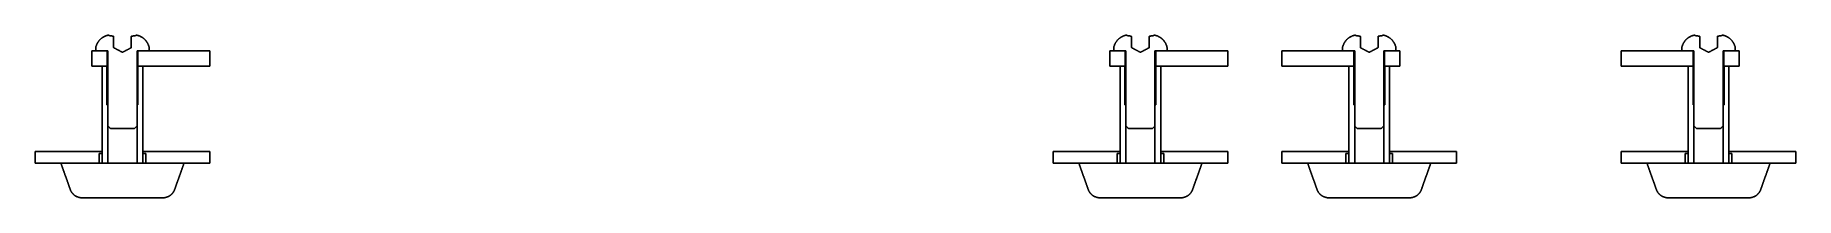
# Model space of a CAD drawing. Header units: millimetres. Extents: x -56 to 126, y -4 to 13.
import ezdxf

# ---------------------------------------------------------------- set-up
doc = ezdxf.new("R2010")
doc.units = ezdxf.units.MM
for name, color, linetype in [('FOOT_174_SOLID_0', 7, 'Continuous'), ('FOOT_174_SOLID_150', 7, 'Continuous'), ('FOOT_174_SOLID_174', 7, 'Continuous'), ('FOOT_174_SOLID_7', 7, 'Continuous'), ('FOOT_174_SOLID_9', 7, 'Continuous'), ('FOOT_175_SOLID_0', 7, 'Continuous'), ('FOOT_175_SOLID_151', 7, 'Continuous'), ('FOOT_175_SOLID_175', 7, 'Continuous'), ('FOOT_175_SOLID_5', 7, 'Continuous'), ('FOOT_175_SOLID_9', 7, 'Continuous'), ('FOOT_176_SOLID_0', 7, 'Continuous'), ('FOOT_176_SOLID_152', 7, 'Continuous'), ('FOOT_176_SOLID_176', 7, 'Continuous'), ('FOOT_176_SOLID_6', 7, 'Continuous'), ('FOOT_176_SOLID_9', 7, 'Continuous'), ('FOOT_177_SOLID_0', 7, 'Continuous'), ('FOOT_177_SOLID_153', 7, 'Continuous'), ('FOOT_177_SOLID_177', 7, 'Continuous'), ('FOOT_177_SOLID_8', 7, 'Continuous'), ('FOOT_177_SOLID_9', 7, 'Continuous')]:
    doc.layers.add(name, color=color, linetype=linetype)

msp = doc.modelspace()

# ---------------------------------------------------------------- linework, layer by layer
at = {"layer": 'FOOT_174_SOLID_0'}
for points in [[(-55.8, 1.21), (-55.8, 1.18), (-55.8, 1.15), (-55.8, 1.12), (-55.8, 1.09), (-55.8, 1.06), (-55.8, 1.03), (-55.8, 1), (-55.8, 0.97), (-55.8, 0.94), (-55.8, 0.91), (-55.8, 0.88), (-55.8, 0.85), (-55.8, 0.82), (-55.8, 0.79), (-55.8, 0.76), (-55.8, 0.73), (-55.8, 0.7), (-55.8, 0.67), (-55.8, 0.64), (-55.8, 0.6), (-55.8, 0.57), (-55.8, 0.54), (-55.8, 0.51), (-55.8, 0.48), (-55.8, 0.45), (-55.8, 0.42), (-55.8, 0.39), (-55.8, 0.36), (-55.8, 0.33), (-55.8, 0.3), (-55.8, 0.27), (-55.8, 0.24), (-55.8, 0.21), (-55.8, 0.18), (-55.8, 0.15), (-55.8, 0.12), (-55.8, 0.09), (-55.8, 0.06), (-55.8, 0.03), (-55.8, 0)], [(-55.8, 1.21), (-55.77, 1.21), (-55.74, 1.21), (-55.71, 1.21), (-55.68, 1.21), (-55.65, 1.21), (-55.62, 1.21), (-55.59, 1.21), (-55.56, 1.21), (-55.53, 1.21), (-55.5, 1.21), (-55.47, 1.21), (-55.44, 1.21), (-55.41, 1.21), (-55.38, 1.21), (-55.35, 1.21), (-55.32, 1.21), (-55.29, 1.21), (-55.26, 1.21), (-55.23, 1.21), (-55.2, 1.21), (-55.17, 1.21), (-55.14, 1.21), (-55.11, 1.21), (-55.08, 1.21), (-55.05, 1.21), (-55.02, 1.21), (-54.99, 1.21), (-54.96, 1.21), (-54.93, 1.21), (-54.9, 1.21), (-54.87, 1.21), (-54.84, 1.21), (-54.81, 1.21), (-54.78, 1.21), (-54.75, 1.21), (-54.72, 1.21), (-54.69, 1.21), (-54.66, 1.21), (-54.63, 1.21), (-54.6, 1.21), (-54.57, 1.21), (-54.54, 1.21), (-54.51, 1.21), (-54.48, 1.21), (-54.45, 1.21), (-54.42, 1.21), (-54.39, 1.21), (-54.36, 1.21), (-54.33, 1.21), (-54.3, 1.21), (-54.27, 1.21), (-54.24, 1.21), (-54.21, 1.21), (-54.18, 1.21), (-54.15, 1.21), (-54.12, 1.21), (-54.09, 1.21), (-54.06, 1.21), (-54.03, 1.21), (-54, 1.21), (-53.97, 1.21), (-53.94, 1.21), (-53.91, 1.21), (-53.88, 1.21), (-53.85, 1.21), (-53.82, 1.21), (-53.79, 1.21), (-53.76, 1.21), (-53.73, 1.21), (-53.7, 1.21), (-53.67, 1.21), (-53.64, 1.21), (-53.61, 1.21), (-53.58, 1.21), (-53.55, 1.21), (-53.52, 1.21), (-53.49, 1.21), (-53.46, 1.21), (-53.43, 1.21), (-53.4, 1.21), (-53.37, 1.21), (-53.34, 1.21), (-53.31, 1.21), (-53.28, 1.21), (-53.25, 1.21), (-53.22, 1.21), (-53.19, 1.21), (-53.16, 1.21), (-53.13, 1.21), (-53.1, 1.21), (-53.07, 1.21), (-53.04, 1.21), (-53.01, 1.21), (-52.98, 1.21), (-52.95, 1.21), (-52.92, 1.21), (-52.89, 1.21), (-52.86, 1.21), (-52.83, 1.21), (-52.8, 1.21), (-52.77, 1.21), (-52.74, 1.21), (-52.71, 1.21), (-52.68, 1.21), (-52.65, 1.21), (-52.62, 1.21), (-52.59, 1.21), (-52.56, 1.21), (-52.53, 1.21), (-52.5, 1.21), (-52.47, 1.21), (-52.44, 1.21), (-52.41, 1.21), (-52.38, 1.21), (-52.35, 1.21), (-52.32, 1.21), (-52.29, 1.21), (-52.26, 1.21), (-52.23, 1.21), (-52.2, 1.21), (-52.17, 1.21), (-52.14, 1.21), (-52.11, 1.21), (-52.08, 1.21), (-52.05, 1.21), (-52.02, 1.21), (-51.99, 1.21), (-51.96, 1.21), (-51.93, 1.21), (-51.9, 1.21), (-51.87, 1.21), (-51.84, 1.21), (-51.81, 1.21), (-51.78, 1.21), (-51.75, 1.21), (-51.72, 1.21), (-51.69, 1.21), (-51.66, 1.21), (-51.63, 1.21), (-51.6, 1.21), (-51.57, 1.21), (-51.54, 1.21), (-51.51, 1.21), (-51.48, 1.21), (-51.45, 1.21), (-51.42, 1.21), (-51.39, 1.21), (-51.36, 1.21), (-51.33, 1.21), (-51.3, 1.21), (-51.27, 1.21), (-51.24, 1.21), (-51.21, 1.21), (-51.18, 1.21), (-51.15, 1.21), (-51.12, 1.21), (-51.09, 1.21), (-51.06, 1.21), (-51.03, 1.21), (-51, 1.21), (-50.97, 1.21), (-50.94, 1.21), (-50.91, 1.21), (-50.88, 1.21), (-50.85, 1.21), (-50.82, 1.21), (-50.79, 1.21), (-50.76, 1.21), (-50.73, 1.21), (-50.7, 1.21), (-50.67, 1.21), (-50.64, 1.21), (-50.61, 1.21), (-50.58, 1.21), (-50.55, 1.21), (-50.52, 1.21), (-50.49, 1.21), (-50.46, 1.21), (-50.43, 1.21), (-50.4, 1.21), (-50.37, 1.21), (-50.34, 1.21), (-50.31, 1.21), (-50.28, 1.21), (-50.25, 1.21), (-50.22, 1.21), (-50.19, 1.21), (-50.16, 1.21), (-50.13, 1.21), (-50.1, 1.21), (-50.07, 1.21), (-50.04, 1.21), (-50.01, 1.21), (-49.98, 1.21), (-49.95, 1.21), (-49.92, 1.21), (-49.89, 1.21), (-49.86, 1.21), (-49.83, 1.21), (-49.8, 1.21), (-49.77, 1.21), (-49.74, 1.21), (-49.71, 1.21), (-49.68, 1.21), (-49.65, 1.21), (-49.62, 1.21), (-49.59, 1.21), (-49.56, 1.21), (-49.53, 1.21), (-49.5, 1.21), (-49.47, 1.21), (-49.44, 1.21), (-49.41, 1.21), (-49.38, 1.21), (-49.35, 1.21), (-49.32, 1.21), (-49.29, 1.21), (-49.26, 1.21), (-49.23, 1.21), (-49.2, 1.21), (-49.17, 1.21), (-49.14, 1.21), (-49.11, 1.21), (-49.08, 1.21), (-49.05, 1.21), (-49.02, 1.21), (-48.99, 1.21), (-48.96, 1.21), (-48.93, 1.21), (-48.9, 1.21)], [(-48.9, 0), (-48.9, 0.03), (-48.9, 0.06), (-48.9, 0.09), (-48.9, 0.12), (-48.9, 0.15), (-48.9, 0.18), (-48.9, 0.21), (-48.9, 0.24), (-48.9, 0.27), (-48.9, 0.3), (-48.9, 0.33), (-48.9, 0.36), (-48.9, 0.39), (-48.9, 0.42), (-48.9, 0.45), (-48.9, 0.48), (-48.9, 0.51), (-48.9, 0.54), (-48.9, 0.57), (-48.9, 0.6), (-48.9, 0.64), (-48.9, 0.67), (-48.9, 0.7), (-48.9, 0.73), (-48.9, 0.76), (-48.9, 0.79), (-48.9, 0.82), (-48.9, 0.85), (-48.9, 0.88), (-48.9, 0.91), (-48.9, 0.94), (-48.9, 0.97), (-48.9, 1), (-48.9, 1.03), (-48.9, 1.06), (-48.9, 1.09), (-48.9, 1.12), (-48.9, 1.15), (-48.9, 1.18), (-48.9, 1.21)], [(-44.7, 0), (-44.7, 0.03), (-44.7, 0.06), (-44.7, 0.09), (-44.7, 0.12), (-44.7, 0.15), (-44.7, 0.18), (-44.7, 0.21), (-44.7, 0.24), (-44.7, 0.27), (-44.7, 0.3), (-44.7, 0.33), (-44.7, 0.36), (-44.7, 0.39), (-44.7, 0.42), (-44.7, 0.45), (-44.7, 0.48), (-44.7, 0.51), (-44.7, 0.54), (-44.7, 0.57), (-44.7, 0.6), (-44.7, 0.64), (-44.7, 0.67), (-44.7, 0.7), (-44.7, 0.73), (-44.7, 0.76), (-44.7, 0.79), (-44.7, 0.82), (-44.7, 0.85), (-44.7, 0.88), (-44.7, 0.91), (-44.7, 0.94), (-44.7, 0.97), (-44.7, 1), (-44.7, 1.03), (-44.7, 1.06), (-44.7, 1.09), (-44.7, 1.12), (-44.7, 1.15), (-44.7, 1.18), (-44.7, 1.21)], [(-44.7, 1.21), (-44.67, 1.21), (-44.64, 1.21), (-44.61, 1.21), (-44.58, 1.21), (-44.55, 1.21), (-44.52, 1.21), (-44.49, 1.21), (-44.46, 1.21), (-44.43, 1.21), (-44.4, 1.21), (-44.37, 1.21), (-44.34, 1.21), (-44.31, 1.21), (-44.28, 1.21), (-44.25, 1.21), (-44.22, 1.21), (-44.19, 1.21), (-44.16, 1.21), (-44.13, 1.21), (-44.1, 1.21), (-44.07, 1.21), (-44.04, 1.21), (-44.01, 1.21), (-43.98, 1.21), (-43.95, 1.21), (-43.92, 1.21), (-43.89, 1.21), (-43.86, 1.21), (-43.83, 1.21), (-43.8, 1.21), (-43.77, 1.21), (-43.74, 1.21), (-43.71, 1.21), (-43.68, 1.21), (-43.65, 1.21), (-43.62, 1.21), (-43.59, 1.21), (-43.56, 1.21), (-43.53, 1.21), (-43.5, 1.21), (-43.47, 1.21), (-43.44, 1.21), (-43.41, 1.21), (-43.38, 1.21), (-43.35, 1.21), (-43.32, 1.21), (-43.29, 1.21), (-43.26, 1.21), (-43.23, 1.21), (-43.2, 1.21), (-43.17, 1.21), (-43.14, 1.21), (-43.11, 1.21), (-43.08, 1.21), (-43.05, 1.21), (-43.02, 1.21), (-42.99, 1.21), (-42.96, 1.21), (-42.93, 1.21), (-42.9, 1.21), (-42.87, 1.21), (-42.84, 1.21), (-42.81, 1.21), (-42.78, 1.21), (-42.75, 1.21), (-42.72, 1.21), (-42.69, 1.21), (-42.66, 1.21), (-42.63, 1.21), (-42.6, 1.21), (-42.57, 1.21), (-42.54, 1.21), (-42.51, 1.21), (-42.48, 1.21), (-42.45, 1.21), (-42.42, 1.21), (-42.39, 1.21), (-42.36, 1.21), (-42.33, 1.21), (-42.3, 1.21), (-42.27, 1.21), (-42.24, 1.21), (-42.21, 1.21), (-42.18, 1.21), (-42.15, 1.21), (-42.12, 1.21), (-42.09, 1.21), (-42.06, 1.21), (-42.03, 1.21), (-42, 1.21), (-41.97, 1.21), (-41.94, 1.21), (-41.91, 1.21), (-41.88, 1.21), (-41.85, 1.21), (-41.82, 1.21), (-41.79, 1.21), (-41.76, 1.21), (-41.73, 1.21), (-41.7, 1.21), (-41.67, 1.21), (-41.64, 1.21), (-41.61, 1.21), (-41.58, 1.21), (-41.55, 1.21), (-41.52, 1.21), (-41.49, 1.21), (-41.46, 1.21), (-41.43, 1.21), (-41.4, 1.21), (-41.37, 1.21), (-41.34, 1.21), (-41.31, 1.21), (-41.28, 1.21), (-41.25, 1.21), (-41.22, 1.21), (-41.19, 1.21), (-41.16, 1.21), (-41.13, 1.21), (-41.1, 1.21), (-41.07, 1.21), (-41.04, 1.21), (-41.01, 1.21), (-40.98, 1.21), (-40.95, 1.21), (-40.92, 1.21), (-40.89, 1.21), (-40.86, 1.21), (-40.83, 1.21), (-40.8, 1.21), (-40.77, 1.21), (-40.74, 1.21), (-40.71, 1.21), (-40.68, 1.21), (-40.65, 1.21), (-40.62, 1.21), (-40.59, 1.21), (-40.56, 1.21), (-40.53, 1.21), (-40.5, 1.21), (-40.47, 1.21), (-40.44, 1.21), (-40.41, 1.21), (-40.38, 1.21), (-40.35, 1.21), (-40.32, 1.21), (-40.29, 1.21), (-40.26, 1.21), (-40.23, 1.21), (-40.2, 1.21), (-40.17, 1.21), (-40.14, 1.21), (-40.11, 1.21), (-40.08, 1.21), (-40.05, 1.21), (-40.02, 1.21), (-39.99, 1.21), (-39.96, 1.21), (-39.93, 1.21), (-39.9, 1.21), (-39.87, 1.21), (-39.84, 1.21), (-39.81, 1.21), (-39.78, 1.21), (-39.75, 1.21), (-39.72, 1.21), (-39.69, 1.21), (-39.66, 1.21), (-39.63, 1.21), (-39.6, 1.21), (-39.57, 1.21), (-39.54, 1.21), (-39.51, 1.21), (-39.48, 1.21), (-39.45, 1.21), (-39.42, 1.21), (-39.39, 1.21), (-39.36, 1.21), (-39.33, 1.21), (-39.3, 1.21), (-39.27, 1.21), (-39.24, 1.21), (-39.21, 1.21), (-39.18, 1.21), (-39.15, 1.21), (-39.12, 1.21), (-39.09, 1.21), (-39.06, 1.21), (-39.03, 1.21), (-39, 1.21), (-38.97, 1.21), (-38.94, 1.21), (-38.91, 1.21), (-38.88, 1.21), (-38.85, 1.21), (-38.82, 1.21), (-38.79, 1.21), (-38.76, 1.21), (-38.73, 1.21), (-38.7, 1.21), (-38.67, 1.21), (-38.64, 1.21), (-38.61, 1.21), (-38.58, 1.21), (-38.55, 1.21), (-38.52, 1.21), (-38.49, 1.21), (-38.46, 1.21), (-38.43, 1.21), (-38.4, 1.21), (-38.37, 1.21), (-38.34, 1.21), (-38.31, 1.21), (-38.28, 1.21), (-38.25, 1.21), (-38.22, 1.21), (-38.19, 1.21), (-38.16, 1.21), (-38.13, 1.21), (-38.1, 1.21), (-38.07, 1.21), (-38.04, 1.21), (-38.01, 1.21), (-37.98, 1.21), (-37.95, 1.21), (-37.92, 1.21), (-37.89, 1.21), (-37.86, 1.21), (-37.83, 1.21), (-37.8, 1.21)], [(-37.8, 1.21), (-37.8, 1.18), (-37.8, 1.15), (-37.8, 1.12), (-37.8, 1.09), (-37.8, 1.06), (-37.8, 1.03), (-37.8, 1), (-37.8, 0.97), (-37.8, 0.94), (-37.8, 0.91), (-37.8, 0.88), (-37.8, 0.85), (-37.8, 0.82), (-37.8, 0.79), (-37.8, 0.76), (-37.8, 0.73), (-37.8, 0.7), (-37.8, 0.67), (-37.8, 0.64), (-37.8, 0.6), (-37.8, 0.57), (-37.8, 0.54), (-37.8, 0.51), (-37.8, 0.48), (-37.8, 0.45), (-37.8, 0.42), (-37.8, 0.39), (-37.8, 0.36), (-37.8, 0.33), (-37.8, 0.3), (-37.8, 0.27), (-37.8, 0.24), (-37.8, 0.21), (-37.8, 0.18), (-37.8, 0.15), (-37.8, 0.12), (-37.8, 0.09), (-37.8, 0.06), (-37.8, 0.03), (-37.8, 0)], [(-55.8, 0), (-55.77, 0), (-55.74, 0), (-55.71, 0), (-55.68, 0), (-55.65, 0), (-55.62, 0), (-55.59, 0), (-55.56, 0), (-55.53, 0), (-55.5, 0), (-55.47, 0), (-55.44, 0), (-55.41, 0), (-55.38, 0), (-55.35, 0), (-55.32, 0), (-55.29, 0), (-55.26, 0), (-55.23, 0), (-55.2, 0), (-55.17, 0), (-55.14, 0), (-55.11, 0), (-55.08, 0), (-55.05, 0), (-55.02, 0), (-54.99, 0), (-54.96, 0), (-54.93, 0), (-54.9, 0), (-54.87, 0), (-54.84, 0), (-54.81, 0), (-54.78, 0), (-54.75, 0), (-54.72, 0), (-54.69, 0), (-54.66, 0), (-54.63, 0), (-54.6, 0), (-54.57, 0), (-54.54, 0), (-54.51, 0), (-54.48, 0), (-54.45, 0), (-54.42, 0), (-54.39, 0), (-54.36, 0), (-54.33, 0), (-54.3, 0), (-54.27, 0), (-54.24, 0), (-54.21, 0), (-54.18, 0), (-54.15, 0), (-54.12, 0), (-54.09, 0), (-54.06, 0), (-54.03, 0), (-54, 0), (-53.97, 0), (-53.94, 0), (-53.91, 0), (-53.88, 0), (-53.85, 0), (-53.82, 0), (-53.79, 0), (-53.76, 0), (-53.73, 0), (-53.7, 0), (-53.67, 0), (-53.64, 0), (-53.61, 0), (-53.58, 0), (-53.55, 0), (-53.52, 0), (-53.49, 0), (-53.46, 0), (-53.43, 0), (-53.4, 0), (-53.37, 0), (-53.34, 0), (-53.31, 0), (-53.28, 0), (-53.25, 0), (-53.22, 0), (-53.19, 0), (-53.16, 0), (-53.13, 0), (-53.1, 0), (-53.07, 0), (-53.04, 0), (-53.01, 0), (-52.98, 0), (-52.95, 0), (-52.92, 0), (-52.89, 0), (-52.86, 0), (-52.83, 0), (-52.8, 0), (-52.77, 0), (-52.74, 0), (-52.71, 0), (-52.68, 0), (-52.65, 0), (-52.62, 0), (-52.59, 0), (-52.56, 0), (-52.53, 0), (-52.5, 0), (-52.47, 0), (-52.44, 0), (-52.41, 0), (-52.38, 0), (-52.35, 0), (-52.32, 0), (-52.29, 0), (-52.26, 0), (-52.23, 0), (-52.2, 0), (-52.17, 0), (-52.14, 0), (-52.11, 0), (-52.08, 0), (-52.05, 0), (-52.02, 0), (-51.99, 0), (-51.96, 0), (-51.93, 0), (-51.9, 0), (-51.87, 0), (-51.84, 0), (-51.81, 0), (-51.78, 0), (-51.75, 0), (-51.72, 0), (-51.69, 0), (-51.66, 0), (-51.63, 0), (-51.6, 0), (-51.57, 0), (-51.54, 0), (-51.51, 0), (-51.48, 0), (-51.45, 0), (-51.42, 0), (-51.39, 0), (-51.36, 0), (-51.33, 0), (-51.3, 0), (-51.27, 0), (-51.24, 0), (-51.21, 0), (-51.18, 0), (-51.15, 0), (-51.12, 0), (-51.09, 0), (-51.06, 0), (-51.03, 0), (-51, 0), (-50.97, 0), (-50.94, 0), (-50.91, 0), (-50.88, 0), (-50.85, 0), (-50.82, 0), (-50.79, 0), (-50.76, 0), (-50.73, 0), (-50.7, 0), (-50.67, 0), (-50.64, 0), (-50.61, 0), (-50.58, 0), (-50.55, 0), (-50.52, 0), (-50.49, 0), (-50.46, 0), (-50.43, 0), (-50.4, 0), (-50.37, 0), (-50.34, 0), (-50.31, 0), (-50.28, 0), (-50.25, 0), (-50.22, 0), (-50.19, 0), (-50.16, 0), (-50.13, 0), (-50.1, 0), (-50.07, 0), (-50.04, 0), (-50.01, 0), (-49.98, 0), (-49.95, 0), (-49.92, 0), (-49.89, 0), (-49.86, 0), (-49.83, 0), (-49.8, 0), (-49.77, 0), (-49.74, 0), (-49.71, 0), (-49.68, 0), (-49.65, 0), (-49.62, 0), (-49.59, 0), (-49.56, 0), (-49.53, 0), (-49.5, 0), (-49.47, 0), (-49.44, 0), (-49.41, 0), (-49.38, 0), (-49.35, 0), (-49.32, 0), (-49.29, 0), (-49.26, 0), (-49.23, 0), (-49.2, 0), (-49.17, 0), (-49.14, 0), (-49.11, 0), (-49.08, 0), (-49.05, 0), (-49.02, 0), (-48.99, 0), (-48.96, 0), (-48.93, 0), (-48.9, 0)], [(-44.7, 0), (-44.67, 0), (-44.64, 0), (-44.61, 0), (-44.58, 0), (-44.55, 0), (-44.52, 0), (-44.49, 0), (-44.46, 0), (-44.43, 0), (-44.4, 0), (-44.37, 0), (-44.34, 0), (-44.31, 0), (-44.28, 0), (-44.25, 0), (-44.22, 0), (-44.19, 0), (-44.16, 0), (-44.13, 0), (-44.1, 0), (-44.07, 0), (-44.04, 0), (-44.01, 0), (-43.98, 0), (-43.95, 0), (-43.92, 0), (-43.89, 0), (-43.86, 0), (-43.83, 0), (-43.8, 0), (-43.77, 0), (-43.74, 0), (-43.71, 0), (-43.68, 0), (-43.65, 0), (-43.62, 0), (-43.59, 0), (-43.56, 0), (-43.53, 0), (-43.5, 0), (-43.47, 0), (-43.44, 0), (-43.41, 0), (-43.38, 0), (-43.35, 0), (-43.32, 0), (-43.29, 0), (-43.26, 0), (-43.23, 0), (-43.2, 0), (-43.17, 0), (-43.14, 0), (-43.11, 0), (-43.08, 0), (-43.05, 0), (-43.02, 0), (-42.99, 0), (-42.96, 0), (-42.93, 0), (-42.9, 0), (-42.87, 0), (-42.84, 0), (-42.81, 0), (-42.78, 0), (-42.75, 0), (-42.72, 0), (-42.69, 0), (-42.66, 0), (-42.63, 0), (-42.6, 0), (-42.57, 0), (-42.54, 0), (-42.51, 0), (-42.48, 0), (-42.45, 0), (-42.42, 0), (-42.39, 0), (-42.36, 0), (-42.33, 0), (-42.3, 0), (-42.27, 0), (-42.24, 0), (-42.21, 0), (-42.18, 0), (-42.15, 0), (-42.12, 0), (-42.09, 0), (-42.06, 0), (-42.03, 0), (-42, 0), (-41.97, 0), (-41.94, 0), (-41.91, 0), (-41.88, 0), (-41.85, 0), (-41.82, 0), (-41.79, 0), (-41.76, 0), (-41.73, 0), (-41.7, 0), (-41.67, 0), (-41.64, 0), (-41.61, 0), (-41.58, 0), (-41.55, 0), (-41.52, 0), (-41.49, 0), (-41.46, 0), (-41.43, 0), (-41.4, 0), (-41.37, 0), (-41.34, 0), (-41.31, 0), (-41.28, 0), (-41.25, 0), (-41.22, 0), (-41.19, 0), (-41.16, 0), (-41.13, 0), (-41.1, 0), (-41.07, 0), (-41.04, 0), (-41.01, 0), (-40.98, 0), (-40.95, 0), (-40.92, 0), (-40.89, 0), (-40.86, 0), (-40.83, 0), (-40.8, 0), (-40.77, 0), (-40.74, 0), (-40.71, 0), (-40.68, 0), (-40.65, 0), (-40.62, 0), (-40.59, 0), (-40.56, 0), (-40.53, 0), (-40.5, 0), (-40.47, 0), (-40.44, 0), (-40.41, 0), (-40.38, 0), (-40.35, 0), (-40.32, 0), (-40.29, 0), (-40.26, 0), (-40.23, 0), (-40.2, 0), (-40.17, 0), (-40.14, 0), (-40.11, 0), (-40.08, 0), (-40.05, 0), (-40.02, 0), (-39.99, 0), (-39.96, 0), (-39.93, 0), (-39.9, 0), (-39.87, 0), (-39.84, 0), (-39.81, 0), (-39.78, 0), (-39.75, 0), (-39.72, 0), (-39.69, 0), (-39.66, 0), (-39.63, 0), (-39.6, 0), (-39.57, 0), (-39.54, 0), (-39.51, 0), (-39.48, 0), (-39.45, 0), (-39.42, 0), (-39.39, 0), (-39.36, 0), (-39.33, 0), (-39.3, 0), (-39.27, 0), (-39.24, 0), (-39.21, 0), (-39.18, 0), (-39.15, 0), (-39.12, 0), (-39.09, 0), (-39.06, 0), (-39.03, 0), (-39, 0), (-38.97, 0), (-38.94, 0), (-38.91, 0), (-38.88, 0), (-38.85, 0), (-38.82, 0), (-38.79, 0), (-38.76, 0), (-38.73, 0), (-38.7, 0), (-38.67, 0), (-38.64, 0), (-38.61, 0), (-38.58, 0), (-38.55, 0), (-38.52, 0), (-38.49, 0), (-38.46, 0), (-38.43, 0), (-38.4, 0), (-38.37, 0), (-38.34, 0), (-38.31, 0), (-38.28, 0), (-38.25, 0), (-38.22, 0), (-38.19, 0), (-38.16, 0), (-38.13, 0), (-38.1, 0), (-38.07, 0), (-38.04, 0), (-38.01, 0), (-37.98, 0), (-37.95, 0), (-37.92, 0), (-37.89, 0), (-37.86, 0), (-37.83, 0), (-37.8, 0)]]:
    msp.add_lwpolyline(points, dxfattribs=at)
at = {"layer": 'FOOT_174_SOLID_150'}
for points in [[(-49.55, 11.93), (-49.54, 11.96), (-49.54, 11.99), (-49.53, 12.02), (-49.52, 12.05), (-49.51, 12.08), (-49.5, 12.1), (-49.49, 12.13), (-49.48, 12.16), (-49.47, 12.19), (-49.46, 12.22), (-49.45, 12.24), (-49.43, 12.27), (-49.42, 12.3), (-49.41, 12.33), (-49.39, 12.35), (-49.38, 12.38), (-49.36, 12.4), (-49.35, 12.43), (-49.33, 12.46), (-49.32, 12.48), (-49.3, 12.51), (-49.28, 12.53), (-49.26, 12.55), (-49.25, 12.58), (-49.23, 12.6), (-49.21, 12.62), (-49.19, 12.65), (-49.17, 12.67), (-49.15, 12.69), (-49.13, 12.71), (-49.11, 12.74), (-49.08, 12.76), (-49.06, 12.78), (-49.04, 12.8), (-49.02, 12.82), (-48.99, 12.84), (-48.97, 12.86), (-48.95, 12.87), (-48.92, 12.89), (-48.9, 12.91), (-48.87, 12.93), (-48.85, 12.94), (-48.82, 12.96), (-48.8, 12.98), (-48.77, 12.99), (-48.75, 13.01), (-48.72, 13.02), (-48.69, 13.03), (-48.67, 13.05), (-48.64, 13.06), (-48.61, 13.07), (-48.58, 13.08), (-48.56, 13.1), (-48.53, 13.11), (-48.5, 13.12), (-48.47, 13.13), (-48.44, 13.14), (-48.41, 13.15), (-48.39, 13.15), (-48.36, 13.16), (-48.33, 13.17), (-48.3, 13.17)], [(-48.2, 13.17), (-48.23, 13.17), (-48.26, 13.17), (-48.3, 13.17)], [(-48.2, 13.15), (-48.2, 13.17)], [(-47.71, 13.06), (-47.74, 13.07), (-47.77, 13.07), (-47.8, 13.08), (-47.83, 13.09), (-47.86, 13.09), (-47.89, 13.1), (-47.92, 13.1), (-47.95, 13.11), (-47.98, 13.11), (-48.01, 13.12), (-48.04, 13.12), (-48.08, 13.13), (-48.11, 13.13), (-48.14, 13.14), (-48.17, 13.14), (-48.2, 13.15)], [(-47.71, 11.9), (-47.71, 11.94), (-47.71, 11.97), (-47.71, 12), (-47.71, 12.03), (-47.71, 12.06), (-47.71, 12.09), (-47.71, 12.12), (-47.71, 12.15), (-47.71, 12.18), (-47.71, 12.21), (-47.71, 12.24), (-47.71, 12.27), (-47.71, 12.3), (-47.71, 12.33), (-47.71, 12.36), (-47.71, 12.39), (-47.71, 12.42), (-47.71, 12.45), (-47.71, 12.48), (-47.71, 12.51), (-47.71, 12.55), (-47.71, 12.58), (-47.71, 12.61), (-47.71, 12.64), (-47.71, 12.67), (-47.71, 12.7), (-47.71, 12.73), (-47.71, 12.76), (-47.71, 12.79), (-47.71, 12.82), (-47.71, 12.85), (-47.71, 12.88), (-47.71, 12.91), (-47.71, 12.94), (-47.71, 12.97), (-47.71, 13), (-47.71, 13.03), (-47.71, 13.06)], [(-45.89, 13.06), (-45.86, 13.07), (-45.83, 13.07), (-45.8, 13.08), (-45.77, 13.09), (-45.74, 13.09), (-45.71, 13.1), (-45.68, 13.1), (-45.65, 13.11), (-45.61, 13.11), (-45.58, 13.12), (-45.55, 13.12), (-45.52, 13.13), (-45.49, 13.13), (-45.46, 13.14), (-45.43, 13.14), (-45.4, 13.15)], [(-45.89, 11.9), (-45.89, 11.94), (-45.89, 11.97), (-45.89, 12), (-45.89, 12.03), (-45.89, 12.06), (-45.89, 12.09), (-45.89, 12.12), (-45.89, 12.15), (-45.89, 12.18), (-45.89, 12.21), (-45.89, 12.24), (-45.89, 12.27), (-45.89, 12.3), (-45.89, 12.33), (-45.89, 12.36), (-45.89, 12.39), (-45.89, 12.42), (-45.89, 12.45), (-45.89, 12.48), (-45.89, 12.51), (-45.89, 12.55), (-45.89, 12.58), (-45.89, 12.61), (-45.89, 12.64), (-45.89, 12.67), (-45.89, 12.7), (-45.89, 12.73), (-45.89, 12.76), (-45.89, 12.79), (-45.89, 12.82), (-45.89, 12.85), (-45.89, 12.88), (-45.89, 12.91), (-45.89, 12.94), (-45.89, 12.97), (-45.89, 13), (-45.89, 13.03), (-45.89, 13.06)], [(-45.4, 13.15), (-45.4, 13.17)], [(-45.3, 13.17), (-45.33, 13.17), (-45.37, 13.17), (-45.4, 13.17)], [(-44.05, 11.93), (-44.06, 11.96), (-44.06, 11.99), (-44.07, 12.02), (-44.08, 12.05), (-44.09, 12.08), (-44.1, 12.1), (-44.11, 12.13), (-44.12, 12.16), (-44.13, 12.19), (-44.14, 12.22), (-44.15, 12.24), (-44.17, 12.27), (-44.18, 12.3), (-44.19, 12.33), (-44.21, 12.35), (-44.22, 12.38), (-44.24, 12.4), (-44.25, 12.43), (-44.27, 12.46), (-44.28, 12.48), (-44.3, 12.51), (-44.32, 12.53), (-44.34, 12.55), (-44.35, 12.58), (-44.37, 12.6), (-44.39, 12.62), (-44.41, 12.65), (-44.43, 12.67), (-44.45, 12.69), (-44.47, 12.71), (-44.49, 12.74), (-44.51, 12.76), (-44.54, 12.78), (-44.56, 12.8), (-44.58, 12.82), (-44.6, 12.84), (-44.63, 12.86), (-44.65, 12.87), (-44.68, 12.89), (-44.7, 12.91), (-44.72, 12.93), (-44.75, 12.94), (-44.77, 12.96), (-44.8, 12.98), (-44.83, 12.99), (-44.85, 13.01), (-44.88, 13.02), (-44.91, 13.03), (-44.93, 13.05), (-44.96, 13.06), (-44.99, 13.07), (-45.01, 13.08), (-45.04, 13.1), (-45.07, 13.11), (-45.1, 13.12), (-45.13, 13.13), (-45.16, 13.14), (-45.18, 13.15), (-45.21, 13.15), (-45.24, 13.16), (-45.27, 13.17), (-45.3, 13.17)], [(-49.55, 11.68), (-49.55, 11.71), (-49.55, 11.74), (-49.55, 11.77), (-49.55, 11.8), (-49.55, 11.84), (-49.55, 11.87), (-49.55, 11.9), (-49.55, 11.93)], [(-49.45, 11.57), (-49.48, 11.58), (-49.51, 11.59), (-49.53, 11.62), (-49.54, 11.65), (-49.55, 11.68)], [(-48.3, 11.57), (-48.33, 11.57), (-48.36, 11.57), (-48.39, 11.57), (-48.42, 11.57), (-48.45, 11.57), (-48.48, 11.57), (-48.51, 11.57), (-48.54, 11.57), (-48.57, 11.57), (-48.6, 11.57), (-48.63, 11.57), (-48.66, 11.57), (-48.69, 11.57), (-48.72, 11.57), (-48.75, 11.57), (-48.78, 11.57), (-48.81, 11.57), (-48.84, 11.57), (-48.87, 11.57), (-48.9, 11.57), (-48.93, 11.57), (-48.96, 11.57), (-48.99, 11.57), (-49.02, 11.57), (-49.05, 11.57), (-49.08, 11.57), (-49.12, 11.57), (-49.15, 11.57), (-49.18, 11.57), (-49.21, 11.57), (-49.24, 11.57), (-49.27, 11.57), (-49.3, 11.57), (-49.33, 11.57), (-49.36, 11.57), (-49.39, 11.57), (-49.42, 11.57), (-49.45, 11.57)], [(-48.3, 3.83), (-48.3, 3.86), (-48.3, 3.89), (-48.3, 3.92), (-48.3, 3.95), (-48.3, 3.98), (-48.3, 4.01), (-48.3, 4.04), (-48.3, 4.07), (-48.3, 4.1), (-48.3, 4.13), (-48.3, 4.16), (-48.3, 4.19), (-48.3, 4.22), (-48.3, 4.25), (-48.3, 4.28), (-48.3, 4.31), (-48.3, 4.34), (-48.3, 4.37), (-48.3, 4.4), (-48.3, 4.43), (-48.3, 4.46), (-48.3, 4.49), (-48.3, 4.52), (-48.3, 4.55), (-48.3, 4.58), (-48.3, 4.61), (-48.3, 4.64), (-48.3, 4.67), (-48.3, 4.7), (-48.3, 4.73), (-48.3, 4.76), (-48.3, 4.79), (-48.3, 4.82), (-48.3, 4.85), (-48.3, 4.88), (-48.3, 4.91), (-48.3, 4.94), (-48.3, 4.97), (-48.3, 5), (-48.3, 5.03), (-48.3, 5.06), (-48.3, 5.09), (-48.3, 5.12), (-48.3, 5.15), (-48.3, 5.18), (-48.3, 5.21), (-48.3, 5.24), (-48.3, 5.27), (-48.3, 5.3), (-48.3, 5.33), (-48.3, 5.36), (-48.3, 5.39), (-48.3, 5.42), (-48.3, 5.45), (-48.3, 5.48), (-48.3, 5.51), (-48.3, 5.54), (-48.3, 5.57), (-48.3, 5.6), (-48.3, 5.63), (-48.3, 5.66), (-48.3, 5.69), (-48.3, 5.72), (-48.3, 5.75), (-48.3, 5.78), (-48.3, 5.81), (-48.3, 5.84), (-48.3, 5.87), (-48.3, 5.9), (-48.3, 5.93), (-48.3, 5.96), (-48.3, 5.99), (-48.3, 6.02), (-48.3, 6.05), (-48.3, 6.08), (-48.3, 6.11), (-48.3, 6.14), (-48.3, 6.17), (-48.3, 6.2), (-48.3, 6.23), (-48.3, 6.26), (-48.3, 6.29), (-48.3, 6.32), (-48.3, 6.35), (-48.3, 6.38), (-48.3, 6.41), (-48.3, 6.44), (-48.3, 6.47), (-48.3, 6.5), (-48.3, 6.53), (-48.3, 6.56), (-48.3, 6.59), (-48.3, 6.62), (-48.3, 6.65), (-48.3, 6.68), (-48.3, 6.71), (-48.3, 6.74), (-48.3, 6.77), (-48.3, 6.8), (-48.3, 6.83), (-48.3, 6.86), (-48.3, 6.89), (-48.3, 6.92), (-48.3, 6.95), (-48.3, 6.98), (-48.3, 7.01), (-48.3, 7.04), (-48.3, 7.07), (-48.3, 7.1), (-48.3, 7.13), (-48.3, 7.16), (-48.3, 7.19), (-48.3, 7.22), (-48.3, 7.25), (-48.3, 7.28), (-48.3, 7.31), (-48.3, 7.34), (-48.3, 7.37), (-48.3, 7.4), (-48.3, 7.43), (-48.3, 7.46), (-48.3, 7.49), (-48.3, 7.52), (-48.3, 7.55), (-48.3, 7.58), (-48.3, 7.61), (-48.3, 7.64), (-48.3, 7.67), (-48.3, 7.7), (-48.3, 7.73), (-48.3, 7.76), (-48.3, 7.79), (-48.3, 7.82), (-48.3, 7.85), (-48.3, 7.88), (-48.3, 7.91), (-48.3, 7.94), (-48.3, 7.97), (-48.3, 8), (-48.3, 8.03), (-48.3, 8.06), (-48.3, 8.09), (-48.3, 8.12), (-48.3, 8.15), (-48.3, 8.18), (-48.3, 8.21), (-48.3, 8.24), (-48.3, 8.27), (-48.3, 8.3), (-48.3, 8.33), (-48.3, 8.36), (-48.3, 8.39), (-48.3, 8.42), (-48.3, 8.45), (-48.3, 8.48), (-48.3, 8.51), (-48.3, 8.54), (-48.3, 8.57), (-48.3, 8.6), (-48.3, 8.63), (-48.3, 8.66), (-48.3, 8.69), (-48.3, 8.72), (-48.3, 8.75), (-48.3, 8.78), (-48.3, 8.81), (-48.3, 8.84), (-48.3, 8.87), (-48.3, 8.9), (-48.3, 8.93), (-48.3, 8.96), (-48.3, 8.99), (-48.3, 9.02), (-48.3, 9.05), (-48.3, 9.08), (-48.3, 9.11), (-48.3, 9.14), (-48.3, 9.17), (-48.3, 9.2), (-48.3, 9.23), (-48.3, 9.26), (-48.3, 9.29), (-48.3, 9.32), (-48.3, 9.35), (-48.3, 9.38), (-48.3, 9.41), (-48.3, 9.44), (-48.3, 9.47), (-48.3, 9.5), (-48.3, 9.53), (-48.3, 9.56), (-48.3, 9.59), (-48.3, 9.62), (-48.3, 9.65), (-48.3, 9.68), (-48.3, 9.71), (-48.3, 9.74), (-48.3, 9.77), (-48.3, 9.8), (-48.3, 9.83), (-48.3, 9.86), (-48.3, 9.89), (-48.3, 9.92), (-48.3, 9.95), (-48.3, 9.98), (-48.3, 10.01), (-48.3, 10.04), (-48.3, 10.07), (-48.3, 10.1), (-48.3, 10.13), (-48.3, 10.16), (-48.3, 10.19), (-48.3, 10.22), (-48.3, 10.25), (-48.3, 10.28), (-48.3, 10.31), (-48.3, 10.34), (-48.3, 10.37), (-48.3, 10.4), (-48.3, 10.43), (-48.3, 10.46), (-48.3, 10.49), (-48.3, 10.52), (-48.3, 10.55), (-48.3, 10.58), (-48.3, 10.61), (-48.3, 10.64), (-48.3, 10.67), (-48.3, 10.7), (-48.3, 10.73), (-48.3, 10.76), (-48.3, 10.79), (-48.3, 10.82), (-48.3, 10.85), (-48.3, 10.88), (-48.3, 10.91), (-48.3, 10.94), (-48.3, 10.97), (-48.3, 11), (-48.3, 11.03), (-48.3, 11.06), (-48.3, 11.09), (-48.3, 11.12), (-48.3, 11.15), (-48.3, 11.18), (-48.3, 11.21), (-48.3, 11.24), (-48.3, 11.27), (-48.3, 11.3), (-48.3, 11.33), (-48.3, 11.36), (-48.3, 11.39), (-48.3, 11.42), (-48.3, 11.45), (-48.3, 11.48), (-48.3, 11.51), (-48.3, 11.54), (-48.3, 11.57)], [(-47.72, 11.9), (-47.71, 11.9)], [(-47.72, 11.9), (-47.69, 11.89), (-47.66, 11.88), (-47.64, 11.86), (-47.61, 11.85), (-47.58, 11.83), (-47.56, 11.82), (-47.53, 11.8), (-47.5, 11.79), (-47.48, 11.78), (-47.45, 11.76), (-47.42, 11.75), (-47.39, 11.73), (-47.37, 11.72), (-47.34, 11.7), (-47.31, 11.69), (-47.29, 11.67), (-47.26, 11.66), (-47.23, 11.65), (-47.21, 11.63), (-47.18, 11.62), (-47.15, 11.6), (-47.12, 11.59), (-47.1, 11.57), (-47.07, 11.56), (-47.04, 11.55), (-47.02, 11.53), (-46.99, 11.52), (-46.96, 11.5), (-46.93, 11.49), (-46.91, 11.47), (-46.88, 11.46), (-46.85, 11.44), (-46.83, 11.43), (-46.8, 11.42)], [(-45.88, 11.9), (-45.91, 11.89), (-45.93, 11.88), (-45.96, 11.86), (-45.99, 11.85), (-46.02, 11.83), (-46.04, 11.82), (-46.07, 11.8), (-46.1, 11.79), (-46.12, 11.78), (-46.15, 11.76), (-46.18, 11.75), (-46.2, 11.73), (-46.23, 11.72), (-46.26, 11.7), (-46.29, 11.69), (-46.31, 11.67), (-46.34, 11.66), (-46.37, 11.65), (-46.39, 11.63), (-46.42, 11.62), (-46.45, 11.6), (-46.48, 11.59), (-46.5, 11.57), (-46.53, 11.56), (-46.56, 11.55), (-46.58, 11.53), (-46.61, 11.52), (-46.64, 11.5), (-46.66, 11.49), (-46.69, 11.47), (-46.72, 11.46), (-46.75, 11.44), (-46.77, 11.43), (-46.8, 11.42)], [(-45.89, 11.9), (-45.88, 11.9)], [(-44.15, 11.57), (-44.18, 11.57), (-44.21, 11.57), (-44.24, 11.57), (-44.27, 11.57), (-44.3, 11.57), (-44.33, 11.57), (-44.36, 11.57), (-44.39, 11.57), (-44.42, 11.57), (-44.45, 11.57), (-44.48, 11.57), (-44.51, 11.57), (-44.54, 11.57), (-44.57, 11.57), (-44.6, 11.57), (-44.64, 11.57), (-44.67, 11.57), (-44.7, 11.57), (-44.73, 11.57), (-44.76, 11.57), (-44.79, 11.57), (-44.82, 11.57), (-44.85, 11.57), (-44.88, 11.57), (-44.91, 11.57), (-44.94, 11.57), (-44.97, 11.57), (-45, 11.57), (-45.03, 11.57), (-45.06, 11.57), (-45.09, 11.57), (-45.12, 11.57), (-45.15, 11.57), (-45.18, 11.57), (-45.21, 11.57), (-45.24, 11.57), (-45.27, 11.57), (-45.3, 11.57)], [(-45.3, 3.83), (-45.3, 3.86), (-45.3, 3.89), (-45.3, 3.92), (-45.3, 3.95), (-45.3, 3.98), (-45.3, 4.01), (-45.3, 4.04), (-45.3, 4.07), (-45.3, 4.1), (-45.3, 4.13), (-45.3, 4.16), (-45.3, 4.19), (-45.3, 4.22), (-45.3, 4.25), (-45.3, 4.28), (-45.3, 4.31), (-45.3, 4.34), (-45.3, 4.37), (-45.3, 4.4), (-45.3, 4.43), (-45.3, 4.46), (-45.3, 4.49), (-45.3, 4.52), (-45.3, 4.55), (-45.3, 4.58), (-45.3, 4.61), (-45.3, 4.64), (-45.3, 4.67), (-45.3, 4.7), (-45.3, 4.73), (-45.3, 4.76), (-45.3, 4.79), (-45.3, 4.82), (-45.3, 4.85), (-45.3, 4.88), (-45.3, 4.91), (-45.3, 4.94), (-45.3, 4.97), (-45.3, 5), (-45.3, 5.03), (-45.3, 5.06), (-45.3, 5.09), (-45.3, 5.12), (-45.3, 5.15), (-45.3, 5.18), (-45.3, 5.21), (-45.3, 5.24), (-45.3, 5.27), (-45.3, 5.3), (-45.3, 5.33), (-45.3, 5.36), (-45.3, 5.39), (-45.3, 5.42), (-45.3, 5.45), (-45.3, 5.48), (-45.3, 5.51), (-45.3, 5.54), (-45.3, 5.57), (-45.3, 5.6), (-45.3, 5.63), (-45.3, 5.66), (-45.3, 5.69), (-45.3, 5.72), (-45.3, 5.75), (-45.3, 5.78), (-45.3, 5.81), (-45.3, 5.84), (-45.3, 5.87), (-45.3, 5.9), (-45.3, 5.93), (-45.3, 5.96), (-45.3, 5.99), (-45.3, 6.02), (-45.3, 6.05), (-45.3, 6.08), (-45.3, 6.11), (-45.3, 6.14), (-45.3, 6.17), (-45.3, 6.2), (-45.3, 6.23), (-45.3, 6.26), (-45.3, 6.29), (-45.3, 6.32), (-45.3, 6.35), (-45.3, 6.38), (-45.3, 6.41), (-45.3, 6.44), (-45.3, 6.47), (-45.3, 6.5), (-45.3, 6.53), (-45.3, 6.56), (-45.3, 6.59), (-45.3, 6.62), (-45.3, 6.65), (-45.3, 6.68), (-45.3, 6.71), (-45.3, 6.74), (-45.3, 6.77), (-45.3, 6.8), (-45.3, 6.83), (-45.3, 6.86), (-45.3, 6.89), (-45.3, 6.92), (-45.3, 6.95), (-45.3, 6.98), (-45.3, 7.01), (-45.3, 7.04), (-45.3, 7.07), (-45.3, 7.1), (-45.3, 7.13), (-45.3, 7.16), (-45.3, 7.19), (-45.3, 7.22), (-45.3, 7.25), (-45.3, 7.28), (-45.3, 7.31), (-45.3, 7.34), (-45.3, 7.37), (-45.3, 7.4), (-45.3, 7.43), (-45.3, 7.46), (-45.3, 7.49), (-45.3, 7.52), (-45.3, 7.55), (-45.3, 7.58), (-45.3, 7.61), (-45.3, 7.64), (-45.3, 7.67), (-45.3, 7.7), (-45.3, 7.73), (-45.3, 7.76), (-45.3, 7.79), (-45.3, 7.82), (-45.3, 7.85), (-45.3, 7.88), (-45.3, 7.91), (-45.3, 7.94), (-45.3, 7.97), (-45.3, 8), (-45.3, 8.03), (-45.3, 8.06), (-45.3, 8.09), (-45.3, 8.12), (-45.3, 8.15), (-45.3, 8.18), (-45.3, 8.21), (-45.3, 8.24), (-45.3, 8.27), (-45.3, 8.3), (-45.3, 8.33), (-45.3, 8.36), (-45.3, 8.39), (-45.3, 8.42), (-45.3, 8.45), (-45.3, 8.48), (-45.3, 8.51), (-45.3, 8.54), (-45.3, 8.57), (-45.3, 8.6), (-45.3, 8.63), (-45.3, 8.66), (-45.3, 8.69), (-45.3, 8.72), (-45.3, 8.75), (-45.3, 8.78), (-45.3, 8.81), (-45.3, 8.84), (-45.3, 8.87), (-45.3, 8.9), (-45.3, 8.93), (-45.3, 8.96), (-45.3, 8.99), (-45.3, 9.02), (-45.3, 9.05), (-45.3, 9.08), (-45.3, 9.11), (-45.3, 9.14), (-45.3, 9.17), (-45.3, 9.2), (-45.3, 9.23), (-45.3, 9.26), (-45.3, 9.29), (-45.3, 9.32), (-45.3, 9.35), (-45.3, 9.38), (-45.3, 9.41), (-45.3, 9.44), (-45.3, 9.47), (-45.3, 9.5), (-45.3, 9.53), (-45.3, 9.56), (-45.3, 9.59), (-45.3, 9.62), (-45.3, 9.65), (-45.3, 9.68), (-45.3, 9.71), (-45.3, 9.74), (-45.3, 9.77), (-45.3, 9.8), (-45.3, 9.83), (-45.3, 9.86), (-45.3, 9.89), (-45.3, 9.92), (-45.3, 9.95), (-45.3, 9.98), (-45.3, 10.01), (-45.3, 10.04), (-45.3, 10.07), (-45.3, 10.1), (-45.3, 10.13), (-45.3, 10.16), (-45.3, 10.19), (-45.3, 10.22), (-45.3, 10.25), (-45.3, 10.28), (-45.3, 10.31), (-45.3, 10.34), (-45.3, 10.37), (-45.3, 10.4), (-45.3, 10.43), (-45.3, 10.46), (-45.3, 10.49), (-45.3, 10.52), (-45.3, 10.55), (-45.3, 10.58), (-45.3, 10.61), (-45.3, 10.64), (-45.3, 10.67), (-45.3, 10.7), (-45.3, 10.73), (-45.3, 10.76), (-45.3, 10.79), (-45.3, 10.82), (-45.3, 10.85), (-45.3, 10.88), (-45.3, 10.91), (-45.3, 10.94), (-45.3, 10.97), (-45.3, 11), (-45.3, 11.03), (-45.3, 11.06), (-45.3, 11.09), (-45.3, 11.12), (-45.3, 11.15), (-45.3, 11.18), (-45.3, 11.21), (-45.3, 11.24), (-45.3, 11.27), (-45.3, 11.3), (-45.3, 11.33), (-45.3, 11.36), (-45.3, 11.39), (-45.3, 11.42), (-45.3, 11.45), (-45.3, 11.48), (-45.3, 11.51), (-45.3, 11.54), (-45.3, 11.57)], [(-44.15, 11.57), (-44.12, 11.58), (-44.09, 11.59), (-44.07, 11.62), (-44.05, 11.65), (-44.05, 11.68)], [(-44.05, 11.68), (-44.05, 11.71), (-44.05, 11.74), (-44.05, 11.77), (-44.05, 11.8), (-44.05, 11.84), (-44.05, 11.87), (-44.05, 11.9), (-44.05, 11.93)], [(-48.04, 3.57), (-48.07, 3.6), (-48.09, 3.62), (-48.11, 3.64), (-48.14, 3.67), (-48.16, 3.69), (-48.18, 3.71), (-48.21, 3.74), (-48.23, 3.76), (-48.25, 3.78), (-48.28, 3.8), (-48.3, 3.83)], [(-45.55, 3.57), (-45.53, 3.6), (-45.51, 3.62), (-45.49, 3.64), (-45.46, 3.67), (-45.44, 3.69), (-45.42, 3.71), (-45.39, 3.74), (-45.37, 3.76), (-45.35, 3.78), (-45.32, 3.8), (-45.3, 3.83)], [(-45.55, 3.57), (-45.59, 3.57), (-45.62, 3.57), (-45.65, 3.57), (-45.68, 3.57), (-45.71, 3.57), (-45.74, 3.57), (-45.77, 3.57), (-45.8, 3.57), (-45.83, 3.57), (-45.86, 3.57), (-45.89, 3.57), (-45.92, 3.57), (-45.95, 3.57), (-45.98, 3.57), (-46.01, 3.57), (-46.04, 3.57), (-46.07, 3.57), (-46.1, 3.57), (-46.13, 3.57), (-46.16, 3.57), (-46.19, 3.57), (-46.22, 3.57), (-46.25, 3.57), (-46.28, 3.57), (-46.31, 3.57), (-46.34, 3.57), (-46.37, 3.57), (-46.4, 3.57), (-46.44, 3.57), (-46.47, 3.57), (-46.5, 3.57), (-46.53, 3.57), (-46.56, 3.57), (-46.59, 3.57), (-46.62, 3.57), (-46.65, 3.57), (-46.68, 3.57), (-46.71, 3.57), (-46.74, 3.57), (-46.77, 3.57), (-46.8, 3.57), (-46.83, 3.57), (-46.86, 3.57), (-46.89, 3.57), (-46.92, 3.57), (-46.95, 3.57), (-46.98, 3.57), (-47.01, 3.57), (-47.04, 3.57), (-47.07, 3.57), (-47.1, 3.57), (-47.13, 3.57), (-47.16, 3.57), (-47.19, 3.57), (-47.22, 3.57), (-47.25, 3.57), (-47.29, 3.57), (-47.32, 3.57), (-47.35, 3.57), (-47.38, 3.57), (-47.41, 3.57), (-47.44, 3.57), (-47.47, 3.57), (-47.5, 3.57), (-47.53, 3.57), (-47.56, 3.57), (-47.59, 3.57), (-47.62, 3.57), (-47.65, 3.57), (-47.68, 3.57), (-47.71, 3.57), (-47.74, 3.57), (-47.77, 3.57), (-47.8, 3.57), (-47.83, 3.57), (-47.86, 3.57), (-47.89, 3.57), (-47.92, 3.57), (-47.95, 3.57), (-47.98, 3.57), (-48.01, 3.57), (-48.04, 3.57)]]:
    msp.add_lwpolyline(points, dxfattribs=at)
at = {"layer": 'FOOT_174_SOLID_174'}
for points in [[(-52.18, -2.71), (-52.19, -2.68), (-52.2, -2.66), (-52.21, -2.63), (-52.22, -2.6), (-52.23, -2.57), (-52.24, -2.54), (-52.25, -2.52), (-52.26, -2.49), (-52.27, -2.46), (-52.28, -2.43), (-52.29, -2.4), (-52.3, -2.37), (-52.31, -2.35), (-52.32, -2.32), (-52.33, -2.29), (-52.34, -2.26), (-52.35, -2.23), (-52.36, -2.2), (-52.37, -2.18), (-52.38, -2.15), (-52.39, -2.12), (-52.4, -2.09), (-52.41, -2.06), (-52.42, -2.03), (-52.43, -2.01), (-52.44, -1.98), (-52.45, -1.95), (-52.46, -1.92), (-52.47, -1.89), (-52.48, -1.87), (-52.49, -1.84), (-52.5, -1.81), (-52.51, -1.78), (-52.52, -1.75), (-52.53, -1.72), (-52.54, -1.7), (-52.55, -1.67), (-52.56, -1.64), (-52.57, -1.61), (-52.58, -1.58), (-52.59, -1.55), (-52.6, -1.53), (-52.61, -1.5), (-52.62, -1.47), (-52.63, -1.44), (-52.64, -1.41), (-52.65, -1.38), (-52.67, -1.36), (-52.68, -1.33), (-52.69, -1.3), (-52.7, -1.27), (-52.71, -1.24), (-52.72, -1.22), (-52.73, -1.19), (-52.74, -1.16), (-52.75, -1.13), (-52.76, -1.1), (-52.77, -1.07), (-52.78, -1.05), (-52.79, -1.02), (-52.8, -0.99), (-52.81, -0.96), (-52.82, -0.93), (-52.83, -0.9), (-52.84, -0.88), (-52.85, -0.85), (-52.86, -0.82), (-52.87, -0.79), (-52.88, -0.76), (-52.89, -0.73), (-52.9, -0.71), (-52.91, -0.68), (-52.92, -0.65), (-52.93, -0.62), (-52.94, -0.59), (-52.95, -0.57), (-52.96, -0.54), (-52.97, -0.51), (-52.98, -0.48), (-52.99, -0.45), (-53, -0.42), (-53.01, -0.4), (-53.02, -0.37), (-53.03, -0.34), (-53.04, -0.31), (-53.05, -0.28), (-53.06, -0.25), (-53.07, -0.23), (-53.08, -0.2), (-53.09, -0.17), (-53.1, -0.14), (-53.11, -0.11), (-53.12, -0.08), (-53.13, -0.06), (-53.14, -0.03), (-53.15, 0)], [(-53.15, 0), (-53.12, 0), (-53.09, 0), (-53.06, 0), (-53.03, 0), (-53, 0), (-52.97, 0), (-52.94, 0), (-52.91, 0), (-52.88, 0), (-52.85, 0), (-52.82, 0), (-52.79, 0), (-52.76, 0), (-52.73, 0), (-52.7, 0), (-52.67, 0), (-52.64, 0), (-52.61, 0), (-52.58, 0), (-52.55, 0), (-52.52, 0), (-52.49, 0), (-52.46, 0), (-52.43, 0), (-52.4, 0), (-52.37, 0), (-52.34, 0), (-52.31, 0), (-52.28, 0), (-52.25, 0), (-52.22, 0), (-52.19, 0), (-52.16, 0), (-52.13, 0), (-52.1, 0), (-52.07, 0), (-52.04, 0), (-52.01, 0), (-51.98, 0), (-51.95, 0), (-51.92, 0), (-51.89, 0), (-51.86, 0), (-51.83, 0), (-51.8, 0), (-51.77, 0), (-51.74, 0), (-51.71, 0), (-51.68, 0), (-51.65, 0), (-51.62, 0), (-51.59, 0), (-51.56, 0), (-51.53, 0), (-51.5, 0), (-51.47, 0), (-51.44, 0), (-51.41, 0), (-51.38, 0), (-51.35, 0), (-51.32, 0), (-51.29, 0), (-51.26, 0), (-51.23, 0), (-51.2, 0), (-51.17, 0), (-51.14, 0), (-51.11, 0), (-51.08, 0), (-51.05, 0), (-51.02, 0), (-50.99, 0), (-50.96, 0), (-50.93, 0), (-50.9, 0), (-50.87, 0), (-50.84, 0), (-50.81, 0), (-50.78, 0), (-50.75, 0), (-50.72, 0), (-50.69, 0), (-50.66, 0), (-50.63, 0), (-50.6, 0), (-50.57, 0), (-50.54, 0), (-50.51, 0), (-50.48, 0), (-50.45, 0), (-50.42, 0), (-50.39, 0), (-50.36, 0), (-50.33, 0), (-50.3, 0), (-50.27, 0), (-50.24, 0), (-50.21, 0), (-50.18, 0), (-50.15, 0), (-50.12, 0), (-50.09, 0), (-50.06, 0), (-50.03, 0), (-50, 0), (-49.97, 0), (-49.94, 0), (-49.91, 0), (-49.88, 0), (-49.85, 0), (-49.82, 0), (-49.79, 0), (-49.76, 0), (-49.73, 0), (-49.7, 0), (-49.67, 0), (-49.64, 0), (-49.61, 0), (-49.58, 0), (-49.55, 0), (-49.52, 0), (-49.49, 0), (-49.46, 0), (-49.43, 0), (-49.4, 0), (-49.37, 0), (-49.34, 0), (-49.31, 0), (-49.28, 0), (-49.25, 0), (-49.22, 0), (-49.19, 0), (-49.16, 0), (-49.13, 0), (-49.1, 0), (-49.07, 0), (-49.04, 0), (-49.01, 0), (-48.98, 0), (-48.95, 0), (-48.92, 0), (-48.89, 0), (-48.86, 0), (-48.83, 0), (-48.8, 0), (-48.77, 0), (-48.74, 0), (-48.71, 0), (-48.68, 0), (-48.65, 0), (-48.62, 0), (-48.59, 0), (-48.56, 0), (-48.53, 0), (-48.5, 0), (-48.47, 0), (-48.44, 0), (-48.41, 0), (-48.38, 0), (-48.35, 0), (-48.32, 0), (-48.29, 0), (-48.26, 0), (-48.23, 0), (-48.2, 0), (-48.17, 0), (-48.14, 0), (-48.11, 0), (-48.08, 0), (-48.05, 0), (-48.02, 0), (-47.99, 0), (-47.96, 0), (-47.93, 0), (-47.9, 0), (-47.87, 0), (-47.84, 0), (-47.81, 0), (-47.78, 0), (-47.75, 0), (-47.72, 0), (-47.69, 0), (-47.66, 0), (-47.63, 0), (-47.6, 0), (-47.57, 0), (-47.54, 0), (-47.51, 0), (-47.48, 0), (-47.45, 0), (-47.41, 0), (-47.38, 0), (-47.35, 0), (-47.32, 0), (-47.29, 0), (-47.26, 0), (-47.23, 0), (-47.2, 0), (-47.17, 0), (-47.14, 0), (-47.11, 0), (-47.08, 0), (-47.05, 0), (-47.02, 0), (-46.99, 0), (-46.96, 0), (-46.93, 0), (-46.9, 0), (-46.87, 0), (-46.84, 0), (-46.81, 0), (-46.78, 0), (-46.75, 0), (-46.72, 0), (-46.69, 0), (-46.66, 0), (-46.63, 0), (-46.6, 0), (-46.57, 0), (-46.54, 0), (-46.51, 0), (-46.48, 0), (-46.45, 0), (-46.42, 0), (-46.39, 0), (-46.36, 0), (-46.33, 0), (-46.3, 0), (-46.27, 0), (-46.24, 0), (-46.21, 0), (-46.18, 0), (-46.15, 0), (-46.12, 0), (-46.09, 0), (-46.06, 0), (-46.03, 0), (-46, 0), (-45.97, 0), (-45.94, 0), (-45.91, 0), (-45.88, 0), (-45.85, 0), (-45.82, 0), (-45.79, 0), (-45.76, 0), (-45.73, 0), (-45.7, 0), (-45.67, 0), (-45.64, 0), (-45.61, 0), (-45.58, 0), (-45.55, 0), (-45.52, 0), (-45.49, 0), (-45.46, 0), (-45.43, 0), (-45.4, 0), (-45.37, 0), (-45.34, 0), (-45.31, 0), (-45.28, 0), (-45.25, 0), (-45.22, 0), (-45.19, 0), (-45.16, 0), (-45.13, 0), (-45.1, 0), (-45.07, 0), (-45.04, 0), (-45.01, 0), (-44.98, 0), (-44.95, 0), (-44.92, 0), (-44.89, 0), (-44.86, 0), (-44.83, 0), (-44.8, 0), (-44.77, 0), (-44.74, 0), (-44.71, 0), (-44.68, 0), (-44.65, 0), (-44.62, 0), (-44.59, 0), (-44.56, 0), (-44.53, 0), (-44.5, 0), (-44.47, 0), (-44.44, 0), (-44.41, 0), (-44.38, 0), (-44.35, 0), (-44.32, 0), (-44.29, 0), (-44.26, 0), (-44.23, 0), (-44.2, 0), (-44.17, 0), (-44.14, 0), (-44.11, 0), (-44.08, 0), (-44.05, 0), (-44.02, 0), (-43.99, 0), (-43.96, 0), (-43.93, 0), (-43.9, 0), (-43.87, 0), (-43.84, 0), (-43.81, 0), (-43.78, 0), (-43.75, 0), (-43.72, 0), (-43.69, 0), (-43.66, 0), (-43.63, 0), (-43.6, 0), (-43.57, 0), (-43.54, 0), (-43.51, 0), (-43.48, 0), (-43.45, 0), (-43.42, 0), (-43.39, 0), (-43.36, 0), (-43.33, 0), (-43.3, 0), (-43.27, 0), (-43.24, 0), (-43.21, 0), (-43.18, 0), (-43.15, 0), (-43.12, 0), (-43.09, 0), (-43.06, 0), (-43.03, 0), (-43, 0), (-42.97, 0), (-42.94, 0), (-42.91, 0), (-42.88, 0), (-42.85, 0), (-42.82, 0), (-42.79, 0), (-42.76, 0), (-42.73, 0), (-42.7, 0), (-42.67, 0), (-42.64, 0), (-42.61, 0), (-42.58, 0), (-42.55, 0), (-42.52, 0), (-42.49, 0), (-42.46, 0), (-42.43, 0), (-42.4, 0), (-42.37, 0), (-42.34, 0), (-42.31, 0), (-42.28, 0), (-42.25, 0), (-42.22, 0), (-42.19, 0), (-42.16, 0), (-42.13, 0), (-42.1, 0), (-42.07, 0), (-42.04, 0), (-42.01, 0), (-41.98, 0), (-41.95, 0), (-41.92, 0), (-41.89, 0), (-41.86, 0), (-41.83, 0), (-41.8, 0), (-41.77, 0), (-41.74, 0), (-41.71, 0), (-41.68, 0), (-41.65, 0), (-41.62, 0), (-41.59, 0), (-41.56, 0), (-41.53, 0), (-41.5, 0), (-41.47, 0), (-41.44, 0), (-41.41, 0), (-41.38, 0), (-41.35, 0), (-41.32, 0), (-41.29, 0), (-41.26, 0), (-41.23, 0), (-41.2, 0), (-41.17, 0), (-41.14, 0), (-41.11, 0), (-41.08, 0), (-41.05, 0), (-41.02, 0), (-40.99, 0), (-40.96, 0), (-40.93, 0), (-40.9, 0), (-40.87, 0), (-40.84, 0), (-40.81, 0), (-40.78, 0), (-40.75, 0), (-40.72, 0), (-40.69, 0), (-40.66, 0), (-40.63, 0), (-40.6, 0), (-40.57, 0), (-40.54, 0), (-40.51, 0), (-40.48, 0), (-40.45, 0)], [(-41.42, -2.71), (-41.41, -2.68), (-41.4, -2.66), (-41.39, -2.63), (-41.38, -2.6), (-41.37, -2.57), (-41.36, -2.54), (-41.35, -2.52), (-41.34, -2.49), (-41.33, -2.46), (-41.32, -2.43), (-41.31, -2.4), (-41.3, -2.37), (-41.29, -2.35), (-41.28, -2.32), (-41.27, -2.29), (-41.26, -2.26), (-41.25, -2.23), (-41.24, -2.2), (-41.23, -2.18), (-41.22, -2.15), (-41.21, -2.12), (-41.2, -2.09), (-41.19, -2.06), (-41.18, -2.03), (-41.17, -2.01), (-41.16, -1.98), (-41.15, -1.95), (-41.14, -1.92), (-41.13, -1.89), (-41.12, -1.87), (-41.11, -1.84), (-41.1, -1.81), (-41.09, -1.78), (-41.08, -1.75), (-41.07, -1.72), (-41.06, -1.7), (-41.05, -1.67), (-41.03, -1.64), (-41.02, -1.61), (-41.01, -1.58), (-41, -1.55), (-40.99, -1.53), (-40.98, -1.5), (-40.97, -1.47), (-40.96, -1.44), (-40.95, -1.41), (-40.94, -1.38), (-40.93, -1.36), (-40.92, -1.33), (-40.91, -1.3), (-40.9, -1.27), (-40.89, -1.24), (-40.88, -1.22), (-40.87, -1.19), (-40.86, -1.16), (-40.85, -1.13), (-40.84, -1.1), (-40.83, -1.07), (-40.82, -1.05), (-40.81, -1.02), (-40.8, -0.99), (-40.79, -0.96), (-40.78, -0.93), (-40.77, -0.9), (-40.76, -0.88), (-40.75, -0.85), (-40.74, -0.82), (-40.73, -0.79), (-40.72, -0.76), (-40.71, -0.73), (-40.7, -0.71), (-40.69, -0.68), (-40.68, -0.65), (-40.67, -0.62), (-40.66, -0.59), (-40.65, -0.57), (-40.64, -0.54), (-40.63, -0.51), (-40.62, -0.48), (-40.61, -0.45), (-40.6, -0.42), (-40.59, -0.4), (-40.58, -0.37), (-40.57, -0.34), (-40.56, -0.31), (-40.55, -0.28), (-40.54, -0.25), (-40.53, -0.23), (-40.52, -0.2), (-40.51, -0.17), (-40.5, -0.14), (-40.49, -0.11), (-40.48, -0.08), (-40.47, -0.06), (-40.46, -0.03), (-40.45, 0)], [(-52.18, -2.71), (-52.17, -2.74), (-52.16, -2.77), (-52.15, -2.8), (-52.13, -2.83), (-52.12, -2.85), (-52.11, -2.88), (-52.09, -2.91), (-52.08, -2.93), (-52.06, -2.96), (-52.04, -2.99), (-52.03, -3.01), (-52.01, -3.04), (-51.99, -3.06), (-51.97, -3.08), (-51.95, -3.11), (-51.93, -3.13), (-51.91, -3.15), (-51.89, -3.18), (-51.87, -3.2), (-51.85, -3.22), (-51.82, -3.24), (-51.8, -3.26), (-51.78, -3.28), (-51.75, -3.3), (-51.73, -3.32), (-51.7, -3.33), (-51.68, -3.35), (-51.65, -3.37), (-51.63, -3.38), (-51.6, -3.4), (-51.57, -3.41), (-51.55, -3.43), (-51.52, -3.44), (-51.49, -3.45), (-51.46, -3.46), (-51.43, -3.47), (-51.4, -3.48), (-51.38, -3.49), (-51.35, -3.5), (-51.32, -3.51), (-51.29, -3.52), (-51.26, -3.53), (-51.23, -3.53), (-51.2, -3.54), (-51.17, -3.54), (-51.14, -3.55), (-51.11, -3.55), (-51.08, -3.55), (-51.05, -3.55), (-51.02, -3.56), (-50.98, -3.56)], [(-50.98, -3.56), (-50.95, -3.56), (-50.92, -3.56), (-50.89, -3.56), (-50.86, -3.56), (-50.83, -3.56), (-50.8, -3.56), (-50.77, -3.56), (-50.74, -3.56), (-50.71, -3.56), (-50.68, -3.56), (-50.65, -3.56), (-50.62, -3.56), (-50.59, -3.56), (-50.56, -3.56), (-50.53, -3.56), (-50.5, -3.56), (-50.47, -3.56), (-50.44, -3.56), (-50.41, -3.56), (-50.38, -3.56), (-50.35, -3.56), (-50.32, -3.56), (-50.29, -3.56), (-50.26, -3.56), (-50.23, -3.56), (-50.2, -3.56), (-50.17, -3.56), (-50.14, -3.56), (-50.11, -3.56), (-50.08, -3.56), (-50.05, -3.56), (-50.02, -3.56), (-49.99, -3.56), (-49.96, -3.56), (-49.93, -3.56), (-49.9, -3.56), (-49.87, -3.56), (-49.84, -3.56), (-49.81, -3.56), (-49.78, -3.56), (-49.75, -3.56), (-49.72, -3.56), (-49.69, -3.56), (-49.66, -3.56), (-49.63, -3.56), (-49.6, -3.56), (-49.57, -3.56), (-49.54, -3.56), (-49.51, -3.56), (-49.48, -3.56), (-49.45, -3.56), (-49.42, -3.56), (-49.39, -3.56), (-49.36, -3.56), (-49.33, -3.56), (-49.3, -3.56), (-49.27, -3.56), (-49.24, -3.56), (-49.21, -3.56), (-49.18, -3.56), (-49.15, -3.56), (-49.12, -3.56), (-49.09, -3.56), (-49.06, -3.56), (-49.03, -3.56), (-49, -3.56), (-48.97, -3.56), (-48.94, -3.56), (-48.91, -3.56), (-48.88, -3.56), (-48.85, -3.56), (-48.82, -3.56), (-48.79, -3.56), (-48.76, -3.56), (-48.73, -3.56), (-48.7, -3.56), (-48.67, -3.56), (-48.64, -3.56), (-48.61, -3.56), (-48.58, -3.56), (-48.55, -3.56), (-48.52, -3.56), (-48.49, -3.56), (-48.46, -3.56), (-48.43, -3.56), (-48.4, -3.56), (-48.37, -3.56), (-48.34, -3.56), (-48.31, -3.56), (-48.28, -3.56), (-48.25, -3.56), (-48.22, -3.56), (-48.19, -3.56), (-48.16, -3.56), (-48.13, -3.56), (-48.1, -3.56), (-48.07, -3.56), (-48.04, -3.56), (-48.01, -3.56), (-47.98, -3.56), (-47.95, -3.56), (-47.92, -3.56), (-47.89, -3.56), (-47.86, -3.56), (-47.83, -3.56), (-47.8, -3.56), (-47.77, -3.56), (-47.74, -3.56), (-47.71, -3.56), (-47.68, -3.56), (-47.65, -3.56), (-47.62, -3.56), (-47.59, -3.56), (-47.56, -3.56), (-47.53, -3.56), (-47.5, -3.56), (-47.47, -3.56), (-47.44, -3.56), (-47.41, -3.56), (-47.38, -3.56), (-47.35, -3.56), (-47.32, -3.56), (-47.29, -3.56), (-47.26, -3.56), (-47.23, -3.56), (-47.2, -3.56), (-47.17, -3.56), (-47.14, -3.56), (-47.11, -3.56), (-47.08, -3.56), (-47.05, -3.56), (-47.02, -3.56), (-46.99, -3.56), (-46.96, -3.56), (-46.93, -3.56), (-46.9, -3.56), (-46.87, -3.56), (-46.84, -3.56), (-46.81, -3.56), (-46.78, -3.56), (-46.75, -3.56), (-46.72, -3.56), (-46.69, -3.56), (-46.66, -3.56), (-46.63, -3.56), (-46.6, -3.56), (-46.57, -3.56), (-46.54, -3.56), (-46.51, -3.56), (-46.48, -3.56), (-46.45, -3.56), (-46.42, -3.56), (-46.39, -3.56), (-46.36, -3.56), (-46.33, -3.56), (-46.3, -3.56), (-46.27, -3.56), (-46.24, -3.56), (-46.21, -3.56), (-46.18, -3.56), (-46.15, -3.56), (-46.12, -3.56), (-46.09, -3.56), (-46.06, -3.56), (-46.03, -3.56), (-46, -3.56), (-45.97, -3.56), (-45.94, -3.56), (-45.91, -3.56), (-45.88, -3.56), (-45.85, -3.56), (-45.82, -3.56), (-45.79, -3.56), (-45.76, -3.56), (-45.73, -3.56), (-45.7, -3.56), (-45.67, -3.56), (-45.64, -3.56), (-45.61, -3.56), (-45.58, -3.56), (-45.55, -3.56), (-45.52, -3.56), (-45.49, -3.56), (-45.46, -3.56), (-45.43, -3.56), (-45.4, -3.56), (-45.37, -3.56), (-45.34, -3.56), (-45.31, -3.56), (-45.28, -3.56), (-45.25, -3.56), (-45.22, -3.56), (-45.19, -3.56), (-45.16, -3.56), (-45.13, -3.56), (-45.1, -3.56), (-45.07, -3.56), (-45.04, -3.56), (-45.01, -3.56), (-44.98, -3.56), (-44.95, -3.56), (-44.92, -3.56), (-44.89, -3.56), (-44.86, -3.56), (-44.83, -3.56), (-44.8, -3.56), (-44.77, -3.56), (-44.74, -3.56), (-44.71, -3.56), (-44.68, -3.56), (-44.65, -3.56), (-44.62, -3.56), (-44.59, -3.56), (-44.56, -3.56), (-44.53, -3.56), (-44.5, -3.56), (-44.47, -3.56), (-44.44, -3.56), (-44.41, -3.56), (-44.38, -3.56), (-44.35, -3.56), (-44.32, -3.56), (-44.29, -3.56), (-44.26, -3.56), (-44.23, -3.56), (-44.2, -3.56), (-44.17, -3.56), (-44.14, -3.56), (-44.11, -3.56), (-44.08, -3.56), (-44.05, -3.56), (-44.02, -3.56), (-43.99, -3.56), (-43.96, -3.56), (-43.93, -3.56), (-43.9, -3.56), (-43.87, -3.56), (-43.84, -3.56), (-43.81, -3.56), (-43.78, -3.56), (-43.75, -3.56), (-43.72, -3.56), (-43.69, -3.56), (-43.66, -3.56), (-43.63, -3.56), (-43.6, -3.56), (-43.57, -3.56), (-43.54, -3.56), (-43.51, -3.56), (-43.48, -3.56), (-43.45, -3.56), (-43.42, -3.56), (-43.39, -3.56), (-43.36, -3.56), (-43.33, -3.56), (-43.3, -3.56), (-43.27, -3.56), (-43.24, -3.56), (-43.21, -3.56), (-43.18, -3.56), (-43.15, -3.56), (-43.12, -3.56), (-43.09, -3.56), (-43.06, -3.56), (-43.03, -3.56), (-43, -3.56), (-42.97, -3.56), (-42.94, -3.56), (-42.91, -3.56), (-42.88, -3.56), (-42.85, -3.56), (-42.82, -3.56), (-42.79, -3.56), (-42.76, -3.56), (-42.73, -3.56), (-42.7, -3.56), (-42.67, -3.56), (-42.64, -3.56), (-42.61, -3.56)], [(-42.61, -3.56), (-42.58, -3.56), (-42.55, -3.55), (-42.52, -3.55), (-42.49, -3.55), (-42.46, -3.55), (-42.43, -3.54), (-42.4, -3.54), (-42.37, -3.53), (-42.34, -3.53), (-42.31, -3.52), (-42.28, -3.51), (-42.25, -3.5), (-42.22, -3.49), (-42.19, -3.48), (-42.17, -3.47), (-42.14, -3.46), (-42.11, -3.45), (-42.08, -3.44), (-42.05, -3.43), (-42.03, -3.41), (-42, -3.4), (-41.97, -3.38), (-41.95, -3.37), (-41.92, -3.35), (-41.9, -3.33), (-41.87, -3.32), (-41.85, -3.3), (-41.82, -3.28), (-41.8, -3.26), (-41.77, -3.24), (-41.75, -3.22), (-41.73, -3.2), (-41.71, -3.18), (-41.69, -3.15), (-41.67, -3.13), (-41.65, -3.11), (-41.63, -3.08), (-41.61, -3.06), (-41.59, -3.04), (-41.57, -3.01), (-41.55, -2.99), (-41.54, -2.96), (-41.52, -2.93), (-41.51, -2.91), (-41.49, -2.88), (-41.48, -2.85), (-41.47, -2.83), (-41.45, -2.8), (-41.44, -2.77), (-41.43, -2.74), (-41.42, -2.71)]]:
    msp.add_lwpolyline(points, dxfattribs=at)
at = {"layer": 'FOOT_174_SOLID_7'}
for points in [[(-48.9, 1), (-48.9, 1.03), (-48.9, 1.06), (-48.9, 1.09), (-48.9, 1.12), (-48.9, 1.15), (-48.9, 1.18), (-48.9, 1.21), (-48.9, 1.24), (-48.9, 1.27), (-48.9, 1.3), (-48.9, 1.33), (-48.9, 1.36), (-48.9, 1.39), (-48.9, 1.42), (-48.9, 1.45), (-48.9, 1.48), (-48.9, 1.51), (-48.9, 1.54), (-48.9, 1.57), (-48.9, 1.6), (-48.9, 1.63), (-48.9, 1.66), (-48.9, 1.69), (-48.9, 1.72), (-48.9, 1.75), (-48.9, 1.78), (-48.9, 1.81), (-48.9, 1.84), (-48.9, 1.87), (-48.9, 1.9), (-48.9, 1.93), (-48.9, 1.96), (-48.9, 1.99), (-48.9, 2.02), (-48.9, 2.05), (-48.9, 2.08), (-48.9, 2.11), (-48.9, 2.14), (-48.9, 2.17), (-48.9, 2.2), (-48.9, 2.23), (-48.9, 2.26), (-48.9, 2.29), (-48.9, 2.32), (-48.9, 2.35), (-48.9, 2.38), (-48.9, 2.41), (-48.9, 2.44), (-48.9, 2.47), (-48.9, 2.5), (-48.9, 2.53), (-48.9, 2.56), (-48.9, 2.59), (-48.9, 2.62), (-48.9, 2.65), (-48.9, 2.68), (-48.9, 2.71), (-48.9, 2.74), (-48.9, 2.77), (-48.9, 2.8), (-48.9, 2.83), (-48.9, 2.86), (-48.9, 2.89), (-48.9, 2.92), (-48.9, 2.95), (-48.9, 2.98), (-48.9, 3.01), (-48.9, 3.04), (-48.9, 3.07), (-48.9, 3.1), (-48.9, 3.13), (-48.9, 3.16), (-48.9, 3.19), (-48.9, 3.22), (-48.9, 3.25), (-48.9, 3.28), (-48.9, 3.31), (-48.9, 3.34), (-48.9, 3.37), (-48.9, 3.4), (-48.9, 3.43), (-48.9, 3.46), (-48.9, 3.49), (-48.9, 3.52), (-48.9, 3.55), (-48.9, 3.58), (-48.9, 3.61), (-48.9, 3.64), (-48.9, 3.67), (-48.9, 3.7), (-48.9, 3.73), (-48.9, 3.76), (-48.9, 3.79), (-48.9, 3.82), (-48.9, 3.85), (-48.9, 3.88), (-48.9, 3.91), (-48.9, 3.94), (-48.9, 3.97), (-48.9, 4), (-48.9, 4.03), (-48.9, 4.06), (-48.9, 4.09), (-48.9, 4.12), (-48.9, 4.15), (-48.9, 4.18), (-48.9, 4.21), (-48.9, 4.24), (-48.9, 4.27), (-48.9, 4.3), (-48.9, 4.33), (-48.9, 4.36), (-48.9, 4.39), (-48.9, 4.42), (-48.9, 4.45), (-48.9, 4.48), (-48.9, 4.51), (-48.9, 4.54), (-48.9, 4.57), (-48.9, 4.6), (-48.9, 4.63), (-48.9, 4.66), (-48.9, 4.69), (-48.9, 4.72), (-48.9, 4.75), (-48.9, 4.78), (-48.9, 4.81), (-48.9, 4.84), (-48.9, 4.87), (-48.9, 4.9), (-48.9, 4.93), (-48.9, 4.96), (-48.9, 4.99), (-48.9, 5.02), (-48.9, 5.05), (-48.9, 5.08), (-48.9, 5.11), (-48.9, 5.14), (-48.9, 5.17), (-48.9, 5.2), (-48.9, 5.23), (-48.9, 5.26), (-48.9, 5.29), (-48.9, 5.32), (-48.9, 5.35), (-48.9, 5.38), (-48.9, 5.41), (-48.9, 5.44), (-48.9, 5.47), (-48.9, 5.5), (-48.9, 5.53), (-48.9, 5.56), (-48.9, 5.59), (-48.9, 5.62), (-48.9, 5.65), (-48.9, 5.68), (-48.9, 5.71), (-48.9, 5.74), (-48.9, 5.77), (-48.9, 5.8), (-48.9, 5.83), (-48.9, 5.86), (-48.9, 5.89), (-48.9, 5.92), (-48.9, 5.95), (-48.9, 5.98), (-48.9, 6.01), (-48.9, 6.04), (-48.9, 6.07), (-48.9, 6.1), (-48.9, 6.13), (-48.9, 6.16), (-48.9, 6.19), (-48.9, 6.22), (-48.9, 6.25), (-48.9, 6.28), (-48.9, 6.31), (-48.9, 6.34), (-48.9, 6.37), (-48.9, 6.4), (-48.9, 6.43), (-48.9, 6.46), (-48.9, 6.49), (-48.9, 6.52), (-48.9, 6.55), (-48.9, 6.58), (-48.9, 6.61), (-48.9, 6.64), (-48.9, 6.67), (-48.9, 6.7), (-48.9, 6.73), (-48.9, 6.76), (-48.9, 6.79), (-48.9, 6.82), (-48.9, 6.85), (-48.9, 6.88), (-48.9, 6.91), (-48.9, 6.94), (-48.9, 6.97), (-48.9, 7), (-48.9, 7.03), (-48.9, 7.06), (-48.9, 7.09), (-48.9, 7.12), (-48.9, 7.15), (-48.9, 7.18), (-48.9, 7.21), (-48.9, 7.24), (-48.9, 7.27), (-48.9, 7.3), (-48.9, 7.33), (-48.9, 7.36), (-48.9, 7.39), (-48.9, 7.42), (-48.9, 7.45), (-48.9, 7.48), (-48.9, 7.51), (-48.9, 7.54), (-48.9, 7.57), (-48.9, 7.6), (-48.9, 7.63), (-48.9, 7.66), (-48.9, 7.69), (-48.9, 7.72), (-48.9, 7.75), (-48.9, 7.78), (-48.9, 7.81), (-48.9, 7.84), (-48.9, 7.87), (-48.9, 7.9), (-48.9, 7.93), (-48.9, 7.96), (-48.9, 7.99), (-48.9, 8.02), (-48.9, 8.05), (-48.9, 8.08), (-48.9, 8.11), (-48.9, 8.14), (-48.9, 8.17), (-48.9, 8.2), (-48.9, 8.23), (-48.9, 8.26), (-48.9, 8.29), (-48.9, 8.32), (-48.9, 8.35), (-48.9, 8.38), (-48.9, 8.41), (-48.9, 8.44), (-48.9, 8.47), (-48.9, 8.5), (-48.9, 8.53), (-48.9, 8.56), (-48.9, 8.59), (-48.9, 8.62), (-48.9, 8.65), (-48.9, 8.68), (-48.9, 8.71), (-48.9, 8.74), (-48.9, 8.77), (-48.9, 8.8), (-48.9, 8.83), (-48.9, 8.86), (-48.9, 8.89), (-48.9, 8.92), (-48.9, 8.95), (-48.9, 8.98), (-48.9, 9.01), (-48.9, 9.04), (-48.9, 9.07), (-48.9, 9.1), (-48.9, 9.13), (-48.9, 9.16), (-48.9, 9.19), (-48.9, 9.22), (-48.9, 9.25), (-48.9, 9.28), (-48.9, 9.31), (-48.9, 9.34), (-48.9, 9.37), (-48.9, 9.4), (-48.9, 9.43), (-48.9, 9.46), (-48.9, 9.49), (-48.9, 9.52), (-48.9, 9.55), (-48.9, 9.58), (-48.9, 9.61), (-48.9, 9.64), (-48.9, 9.67), (-48.9, 9.7), (-48.9, 9.73), (-48.9, 9.76), (-48.9, 9.79), (-48.9, 9.82), (-48.9, 9.85), (-48.9, 9.88), (-48.9, 9.91), (-48.9, 9.94), (-48.9, 9.97), (-48.9, 10)], [(-48.9, 10), (-48.87, 10), (-48.84, 10), (-48.81, 10), (-48.77, 10), (-48.74, 10), (-48.71, 10), (-48.68, 10), (-48.65, 10), (-48.62, 10), (-48.59, 10), (-48.56, 10), (-48.52, 10), (-48.49, 10), (-48.46, 10), (-48.43, 10), (-48.4, 10)], [(-48.4, 6), (-48.4, 6.03), (-48.4, 6.06), (-48.4, 6.09), (-48.4, 6.12), (-48.4, 6.15), (-48.4, 6.18), (-48.4, 6.21), (-48.4, 6.24), (-48.4, 6.27), (-48.4, 6.3), (-48.4, 6.33), (-48.4, 6.36), (-48.4, 6.39), (-48.4, 6.42), (-48.4, 6.45), (-48.4, 6.48), (-48.4, 6.51), (-48.4, 6.54), (-48.4, 6.57), (-48.4, 6.6), (-48.4, 6.63), (-48.4, 6.66), (-48.4, 6.69), (-48.4, 6.72), (-48.4, 6.75), (-48.4, 6.78), (-48.4, 6.81), (-48.4, 6.84), (-48.4, 6.87), (-48.4, 6.9), (-48.4, 6.93), (-48.4, 6.96), (-48.4, 6.99), (-48.4, 7.02), (-48.4, 7.05), (-48.4, 7.08), (-48.4, 7.11), (-48.4, 7.14), (-48.4, 7.17), (-48.4, 7.2), (-48.4, 7.23), (-48.4, 7.26), (-48.4, 7.29), (-48.4, 7.32), (-48.4, 7.35), (-48.4, 7.38), (-48.4, 7.41), (-48.4, 7.44), (-48.4, 7.47), (-48.4, 7.5), (-48.4, 7.53), (-48.4, 7.56), (-48.4, 7.59), (-48.4, 7.62), (-48.4, 7.65), (-48.4, 7.68), (-48.4, 7.71), (-48.4, 7.74), (-48.4, 7.77), (-48.4, 7.8), (-48.4, 7.83), (-48.4, 7.86), (-48.4, 7.89), (-48.4, 7.92), (-48.4, 7.95), (-48.4, 7.98), (-48.4, 8.02), (-48.4, 8.05), (-48.4, 8.08), (-48.4, 8.11), (-48.4, 8.14), (-48.4, 8.17), (-48.4, 8.2), (-48.4, 8.23), (-48.4, 8.26), (-48.4, 8.29), (-48.4, 8.32), (-48.4, 8.35), (-48.4, 8.38), (-48.4, 8.41), (-48.4, 8.44), (-48.4, 8.47), (-48.4, 8.5), (-48.4, 8.53), (-48.4, 8.56), (-48.4, 8.59), (-48.4, 8.62), (-48.4, 8.65), (-48.4, 8.68), (-48.4, 8.71), (-48.4, 8.74), (-48.4, 8.77), (-48.4, 8.8), (-48.4, 8.83), (-48.4, 8.86), (-48.4, 8.89), (-48.4, 8.92), (-48.4, 8.95), (-48.4, 8.98), (-48.4, 9.01), (-48.4, 9.04), (-48.4, 9.07), (-48.4, 9.1), (-48.4, 9.13), (-48.4, 9.16), (-48.4, 9.19), (-48.4, 9.22), (-48.4, 9.25), (-48.4, 9.28), (-48.4, 9.31), (-48.4, 9.34), (-48.4, 9.37), (-48.4, 9.4), (-48.4, 9.43), (-48.4, 9.46), (-48.4, 9.49), (-48.4, 9.52), (-48.4, 9.55), (-48.4, 9.58), (-48.4, 9.61), (-48.4, 9.64), (-48.4, 9.67), (-48.4, 9.7), (-48.4, 9.73), (-48.4, 9.76), (-48.4, 9.79), (-48.4, 9.82), (-48.4, 9.85), (-48.4, 9.88), (-48.4, 9.91), (-48.4, 9.94), (-48.4, 9.97), (-48.4, 10)], [(-45.2, 6), (-45.2, 6.03), (-45.2, 6.06), (-45.2, 6.09), (-45.2, 6.12), (-45.2, 6.15), (-45.2, 6.18), (-45.2, 6.21), (-45.2, 6.24), (-45.2, 6.27), (-45.2, 6.3), (-45.2, 6.33), (-45.2, 6.36), (-45.2, 6.39), (-45.2, 6.42), (-45.2, 6.45), (-45.2, 6.48), (-45.2, 6.51), (-45.2, 6.54), (-45.2, 6.57), (-45.2, 6.6), (-45.2, 6.63), (-45.2, 6.66), (-45.2, 6.69), (-45.2, 6.72), (-45.2, 6.75), (-45.2, 6.78), (-45.2, 6.81), (-45.2, 6.84), (-45.2, 6.87), (-45.2, 6.9), (-45.2, 6.93), (-45.2, 6.96), (-45.2, 6.99), (-45.2, 7.02), (-45.2, 7.05), (-45.2, 7.08), (-45.2, 7.11), (-45.2, 7.14), (-45.2, 7.17), (-45.2, 7.2), (-45.2, 7.23), (-45.2, 7.26), (-45.2, 7.29), (-45.2, 7.32), (-45.2, 7.35), (-45.2, 7.38), (-45.2, 7.41), (-45.2, 7.44), (-45.2, 7.47), (-45.2, 7.5), (-45.2, 7.53), (-45.2, 7.56), (-45.2, 7.59), (-45.2, 7.62), (-45.2, 7.65), (-45.2, 7.68), (-45.2, 7.71), (-45.2, 7.74), (-45.2, 7.77), (-45.2, 7.8), (-45.2, 7.83), (-45.2, 7.86), (-45.2, 7.89), (-45.2, 7.92), (-45.2, 7.95), (-45.2, 7.98), (-45.2, 8.02), (-45.2, 8.05), (-45.2, 8.08), (-45.2, 8.11), (-45.2, 8.14), (-45.2, 8.17), (-45.2, 8.2), (-45.2, 8.23), (-45.2, 8.26), (-45.2, 8.29), (-45.2, 8.32), (-45.2, 8.35), (-45.2, 8.38), (-45.2, 8.41), (-45.2, 8.44), (-45.2, 8.47), (-45.2, 8.5), (-45.2, 8.53), (-45.2, 8.56), (-45.2, 8.59), (-45.2, 8.62), (-45.2, 8.65), (-45.2, 8.68), (-45.2, 8.71), (-45.2, 8.74), (-45.2, 8.77), (-45.2, 8.8), (-45.2, 8.83), (-45.2, 8.86), (-45.2, 8.89), (-45.2, 8.92), (-45.2, 8.95), (-45.2, 8.98), (-45.2, 9.01), (-45.2, 9.04), (-45.2, 9.07), (-45.2, 9.1), (-45.2, 9.13), (-45.2, 9.16), (-45.2, 9.19), (-45.2, 9.22), (-45.2, 9.25), (-45.2, 9.28), (-45.2, 9.31), (-45.2, 9.34), (-45.2, 9.37), (-45.2, 9.4), (-45.2, 9.43), (-45.2, 9.46), (-45.2, 9.49), (-45.2, 9.52), (-45.2, 9.55), (-45.2, 9.58), (-45.2, 9.61), (-45.2, 9.64), (-45.2, 9.67), (-45.2, 9.7), (-45.2, 9.73), (-45.2, 9.76), (-45.2, 9.79), (-45.2, 9.82), (-45.2, 9.85), (-45.2, 9.88), (-45.2, 9.91), (-45.2, 9.94), (-45.2, 9.97), (-45.2, 10)], [(-45.2, 10), (-45.17, 10), (-45.14, 10), (-45.11, 10), (-45.07, 10), (-45.04, 10), (-45.01, 10), (-44.98, 10), (-44.95, 10), (-44.92, 10), (-44.89, 10), (-44.86, 10), (-44.82, 10), (-44.79, 10), (-44.76, 10), (-44.73, 10), (-44.7, 10)], [(-44.7, 1), (-44.7, 1.03), (-44.7, 1.06), (-44.7, 1.09), (-44.7, 1.12), (-44.7, 1.15), (-44.7, 1.18), (-44.7, 1.21), (-44.7, 1.24), (-44.7, 1.27), (-44.7, 1.3), (-44.7, 1.33), (-44.7, 1.36), (-44.7, 1.39), (-44.7, 1.42), (-44.7, 1.45), (-44.7, 1.48), (-44.7, 1.51), (-44.7, 1.54), (-44.7, 1.57), (-44.7, 1.6), (-44.7, 1.63), (-44.7, 1.66), (-44.7, 1.69), (-44.7, 1.72), (-44.7, 1.75), (-44.7, 1.78), (-44.7, 1.81), (-44.7, 1.84), (-44.7, 1.87), (-44.7, 1.9), (-44.7, 1.93), (-44.7, 1.96), (-44.7, 1.99), (-44.7, 2.02), (-44.7, 2.05), (-44.7, 2.08), (-44.7, 2.11), (-44.7, 2.14), (-44.7, 2.17), (-44.7, 2.2), (-44.7, 2.23), (-44.7, 2.26), (-44.7, 2.29), (-44.7, 2.32), (-44.7, 2.35), (-44.7, 2.38), (-44.7, 2.41), (-44.7, 2.44), (-44.7, 2.47), (-44.7, 2.5), (-44.7, 2.53), (-44.7, 2.56), (-44.7, 2.59), (-44.7, 2.62), (-44.7, 2.65), (-44.7, 2.68), (-44.7, 2.71), (-44.7, 2.74), (-44.7, 2.77), (-44.7, 2.8), (-44.7, 2.83), (-44.7, 2.86), (-44.7, 2.89), (-44.7, 2.92), (-44.7, 2.95), (-44.7, 2.98), (-44.7, 3.01), (-44.7, 3.04), (-44.7, 3.07), (-44.7, 3.1), (-44.7, 3.13), (-44.7, 3.16), (-44.7, 3.19), (-44.7, 3.22), (-44.7, 3.25), (-44.7, 3.28), (-44.7, 3.31), (-44.7, 3.34), (-44.7, 3.37), (-44.7, 3.4), (-44.7, 3.43), (-44.7, 3.46), (-44.7, 3.49), (-44.7, 3.52), (-44.7, 3.55), (-44.7, 3.58), (-44.7, 3.61), (-44.7, 3.64), (-44.7, 3.67), (-44.7, 3.7), (-44.7, 3.73), (-44.7, 3.76), (-44.7, 3.79), (-44.7, 3.82), (-44.7, 3.85), (-44.7, 3.88), (-44.7, 3.91), (-44.7, 3.94), (-44.7, 3.97), (-44.7, 4), (-44.7, 4.03), (-44.7, 4.06), (-44.7, 4.09), (-44.7, 4.12), (-44.7, 4.15), (-44.7, 4.18), (-44.7, 4.21), (-44.7, 4.24), (-44.7, 4.27), (-44.7, 4.3), (-44.7, 4.33), (-44.7, 4.36), (-44.7, 4.39), (-44.7, 4.42), (-44.7, 4.45), (-44.7, 4.48), (-44.7, 4.51), (-44.7, 4.54), (-44.7, 4.57), (-44.7, 4.6), (-44.7, 4.63), (-44.7, 4.66), (-44.7, 4.69), (-44.7, 4.72), (-44.7, 4.75), (-44.7, 4.78), (-44.7, 4.81), (-44.7, 4.84), (-44.7, 4.87), (-44.7, 4.9), (-44.7, 4.93), (-44.7, 4.96), (-44.7, 4.99), (-44.7, 5.02), (-44.7, 5.05), (-44.7, 5.08), (-44.7, 5.11), (-44.7, 5.14), (-44.7, 5.17), (-44.7, 5.2), (-44.7, 5.23), (-44.7, 5.26), (-44.7, 5.29), (-44.7, 5.32), (-44.7, 5.35), (-44.7, 5.38), (-44.7, 5.41), (-44.7, 5.44), (-44.7, 5.47), (-44.7, 5.5), (-44.7, 5.53), (-44.7, 5.56), (-44.7, 5.59), (-44.7, 5.62), (-44.7, 5.65), (-44.7, 5.68), (-44.7, 5.71), (-44.7, 5.74), (-44.7, 5.77), (-44.7, 5.8), (-44.7, 5.83), (-44.7, 5.86), (-44.7, 5.89), (-44.7, 5.92), (-44.7, 5.95), (-44.7, 5.98), (-44.7, 6.01), (-44.7, 6.04), (-44.7, 6.07), (-44.7, 6.1), (-44.7, 6.13), (-44.7, 6.16), (-44.7, 6.19), (-44.7, 6.22), (-44.7, 6.25), (-44.7, 6.28), (-44.7, 6.31), (-44.7, 6.34), (-44.7, 6.37), (-44.7, 6.4), (-44.7, 6.43), (-44.7, 6.46), (-44.7, 6.49), (-44.7, 6.52), (-44.7, 6.55), (-44.7, 6.58), (-44.7, 6.61), (-44.7, 6.64), (-44.7, 6.67), (-44.7, 6.7), (-44.7, 6.73), (-44.7, 6.76), (-44.7, 6.79), (-44.7, 6.82), (-44.7, 6.85), (-44.7, 6.88), (-44.7, 6.91), (-44.7, 6.94), (-44.7, 6.97), (-44.7, 7), (-44.7, 7.03), (-44.7, 7.06), (-44.7, 7.09), (-44.7, 7.12), (-44.7, 7.15), (-44.7, 7.18), (-44.7, 7.21), (-44.7, 7.24), (-44.7, 7.27), (-44.7, 7.3), (-44.7, 7.33), (-44.7, 7.36), (-44.7, 7.39), (-44.7, 7.42), (-44.7, 7.45), (-44.7, 7.48), (-44.7, 7.51), (-44.7, 7.54), (-44.7, 7.57), (-44.7, 7.6), (-44.7, 7.63), (-44.7, 7.66), (-44.7, 7.69), (-44.7, 7.72), (-44.7, 7.75), (-44.7, 7.78), (-44.7, 7.81), (-44.7, 7.84), (-44.7, 7.87), (-44.7, 7.9), (-44.7, 7.93), (-44.7, 7.96), (-44.7, 7.99), (-44.7, 8.02), (-44.7, 8.05), (-44.7, 8.08), (-44.7, 8.11), (-44.7, 8.14), (-44.7, 8.17), (-44.7, 8.2), (-44.7, 8.23), (-44.7, 8.26), (-44.7, 8.29), (-44.7, 8.32), (-44.7, 8.35), (-44.7, 8.38), (-44.7, 8.41), (-44.7, 8.44), (-44.7, 8.47), (-44.7, 8.5), (-44.7, 8.53), (-44.7, 8.56), (-44.7, 8.59), (-44.7, 8.62), (-44.7, 8.65), (-44.7, 8.68), (-44.7, 8.71), (-44.7, 8.74), (-44.7, 8.77), (-44.7, 8.8), (-44.7, 8.83), (-44.7, 8.86), (-44.7, 8.89), (-44.7, 8.92), (-44.7, 8.95), (-44.7, 8.98), (-44.7, 9.01), (-44.7, 9.04), (-44.7, 9.07), (-44.7, 9.1), (-44.7, 9.13), (-44.7, 9.16), (-44.7, 9.19), (-44.7, 9.22), (-44.7, 9.25), (-44.7, 9.28), (-44.7, 9.31), (-44.7, 9.34), (-44.7, 9.37), (-44.7, 9.4), (-44.7, 9.43), (-44.7, 9.46), (-44.7, 9.49), (-44.7, 9.52), (-44.7, 9.55), (-44.7, 9.58), (-44.7, 9.61), (-44.7, 9.64), (-44.7, 9.67), (-44.7, 9.7), (-44.7, 9.73), (-44.7, 9.76), (-44.7, 9.79), (-44.7, 9.82), (-44.7, 9.85), (-44.7, 9.88), (-44.7, 9.91), (-44.7, 9.94), (-44.7, 9.97), (-44.7, 10)], [(-48.4, 6), (-48.37, 6), (-48.33, 6), (-48.3, 6)], [(-48.3, 6), (-48.3, 5.97), (-48.3, 5.94), (-48.3, 5.91), (-48.3, 5.88), (-48.3, 5.85), (-48.3, 5.82), (-48.3, 5.79), (-48.3, 5.76), (-48.3, 5.73), (-48.3, 5.7), (-48.3, 5.67), (-48.3, 5.64), (-48.3, 5.61), (-48.3, 5.58), (-48.3, 5.55), (-48.3, 5.52), (-48.3, 5.49), (-48.3, 5.46), (-48.3, 5.43), (-48.3, 5.4), (-48.3, 5.37), (-48.3, 5.34), (-48.3, 5.31), (-48.3, 5.28), (-48.3, 5.25), (-48.3, 5.22), (-48.3, 5.19), (-48.3, 5.16), (-48.3, 5.13), (-48.3, 5.1), (-48.3, 5.07), (-48.3, 5.04), (-48.3, 5.01), (-48.3, 4.98), (-48.3, 4.95), (-48.3, 4.92), (-48.3, 4.89), (-48.3, 4.86), (-48.3, 4.83), (-48.3, 4.8), (-48.3, 4.77), (-48.3, 4.74), (-48.3, 4.71), (-48.3, 4.68), (-48.3, 4.65), (-48.3, 4.62), (-48.3, 4.59), (-48.3, 4.56), (-48.3, 4.53), (-48.3, 4.5), (-48.3, 4.47), (-48.3, 4.44), (-48.3, 4.41), (-48.3, 4.38), (-48.3, 4.35), (-48.3, 4.32), (-48.3, 4.29), (-48.3, 4.26), (-48.3, 4.23), (-48.3, 4.2), (-48.3, 4.17), (-48.3, 4.14), (-48.3, 4.11), (-48.3, 4.08), (-48.3, 4.05), (-48.3, 4.02), (-48.3, 3.99), (-48.3, 3.96), (-48.3, 3.93), (-48.3, 3.9), (-48.3, 3.87), (-48.3, 3.84), (-48.3, 3.81), (-48.3, 3.78), (-48.3, 3.75), (-48.3, 3.72), (-48.3, 3.69), (-48.3, 3.66), (-48.3, 3.63), (-48.3, 3.6), (-48.3, 3.57), (-48.3, 3.54), (-48.3, 3.51), (-48.3, 3.48), (-48.3, 3.45), (-48.3, 3.42), (-48.3, 3.39), (-48.3, 3.36), (-48.3, 3.33), (-48.3, 3.3), (-48.3, 3.27), (-48.3, 3.24), (-48.3, 3.21), (-48.3, 3.18), (-48.3, 3.15), (-48.3, 3.12), (-48.3, 3.09), (-48.3, 3.06), (-48.3, 3.03), (-48.3, 3), (-48.3, 2.97), (-48.3, 2.94), (-48.3, 2.91), (-48.3, 2.88), (-48.3, 2.85), (-48.3, 2.82), (-48.3, 2.79), (-48.3, 2.76), (-48.3, 2.73), (-48.3, 2.7), (-48.3, 2.67), (-48.3, 2.64), (-48.3, 2.61), (-48.3, 2.58), (-48.3, 2.55), (-48.3, 2.52), (-48.3, 2.49), (-48.3, 2.46), (-48.3, 2.43), (-48.3, 2.4), (-48.3, 2.37), (-48.3, 2.34), (-48.3, 2.31), (-48.3, 2.28), (-48.3, 2.25), (-48.3, 2.22), (-48.3, 2.19), (-48.3, 2.16), (-48.3, 2.13), (-48.3, 2.1), (-48.3, 2.07), (-48.3, 2.04), (-48.3, 2.01), (-48.3, 1.98), (-48.3, 1.95), (-48.3, 1.92), (-48.3, 1.89), (-48.3, 1.86), (-48.3, 1.83), (-48.3, 1.8), (-48.3, 1.77), (-48.3, 1.74), (-48.3, 1.71), (-48.3, 1.68), (-48.3, 1.65), (-48.3, 1.62), (-48.3, 1.59), (-48.3, 1.56), (-48.3, 1.53), (-48.3, 1.5), (-48.3, 1.47), (-48.3, 1.44), (-48.3, 1.41), (-48.3, 1.38), (-48.3, 1.35), (-48.3, 1.32), (-48.3, 1.29), (-48.3, 1.26), (-48.3, 1.23), (-48.3, 1.2), (-48.3, 1.17), (-48.3, 1.14), (-48.3, 1.11), (-48.3, 1.08), (-48.3, 1.05), (-48.3, 1.02), (-48.3, 0.99), (-48.3, 0.96), (-48.3, 0.93), (-48.3, 0.9), (-48.3, 0.87), (-48.3, 0.84), (-48.3, 0.81), (-48.3, 0.78), (-48.3, 0.75), (-48.3, 0.72), (-48.3, 0.69), (-48.3, 0.66), (-48.3, 0.63), (-48.3, 0.6), (-48.3, 0.57), (-48.3, 0.54), (-48.3, 0.51), (-48.3, 0.48), (-48.3, 0.45), (-48.3, 0.42), (-48.3, 0.39), (-48.3, 0.36), (-48.3, 0.33), (-48.3, 0.3), (-48.3, 0.27), (-48.3, 0.24), (-48.3, 0.21), (-48.3, 0.18), (-48.3, 0.15), (-48.3, 0.12), (-48.3, 0.09), (-48.3, 0.06), (-48.3, 0.03), (-48.3, 0)], [(-45.3, 6), (-45.3, 5.97), (-45.3, 5.94), (-45.3, 5.91), (-45.3, 5.88), (-45.3, 5.85), (-45.3, 5.82), (-45.3, 5.79), (-45.3, 5.76), (-45.3, 5.73), (-45.3, 5.7), (-45.3, 5.67), (-45.3, 5.64), (-45.3, 5.61), (-45.3, 5.58), (-45.3, 5.55), (-45.3, 5.52), (-45.3, 5.49), (-45.3, 5.46), (-45.3, 5.43), (-45.3, 5.4), (-45.3, 5.37), (-45.3, 5.34), (-45.3, 5.31), (-45.3, 5.28), (-45.3, 5.25), (-45.3, 5.22), (-45.3, 5.19), (-45.3, 5.16), (-45.3, 5.13), (-45.3, 5.1), (-45.3, 5.07), (-45.3, 5.04), (-45.3, 5.01), (-45.3, 4.98), (-45.3, 4.95), (-45.3, 4.92), (-45.3, 4.89), (-45.3, 4.86), (-45.3, 4.83), (-45.3, 4.8), (-45.3, 4.77), (-45.3, 4.74), (-45.3, 4.71), (-45.3, 4.68), (-45.3, 4.65), (-45.3, 4.62), (-45.3, 4.59), (-45.3, 4.56), (-45.3, 4.53), (-45.3, 4.5), (-45.3, 4.47), (-45.3, 4.44), (-45.3, 4.41), (-45.3, 4.38), (-45.3, 4.35), (-45.3, 4.32), (-45.3, 4.29), (-45.3, 4.26), (-45.3, 4.23), (-45.3, 4.2), (-45.3, 4.17), (-45.3, 4.14), (-45.3, 4.11), (-45.3, 4.08), (-45.3, 4.05), (-45.3, 4.02), (-45.3, 3.99), (-45.3, 3.96), (-45.3, 3.93), (-45.3, 3.9), (-45.3, 3.87), (-45.3, 3.84), (-45.3, 3.81), (-45.3, 3.78), (-45.3, 3.75), (-45.3, 3.72), (-45.3, 3.69), (-45.3, 3.66), (-45.3, 3.63), (-45.3, 3.6), (-45.3, 3.57), (-45.3, 3.54), (-45.3, 3.51), (-45.3, 3.48), (-45.3, 3.45), (-45.3, 3.42), (-45.3, 3.39), (-45.3, 3.36), (-45.3, 3.33), (-45.3, 3.3), (-45.3, 3.27), (-45.3, 3.24), (-45.3, 3.21), (-45.3, 3.18), (-45.3, 3.15), (-45.3, 3.12), (-45.3, 3.09), (-45.3, 3.06), (-45.3, 3.03), (-45.3, 3), (-45.3, 2.97), (-45.3, 2.94), (-45.3, 2.91), (-45.3, 2.88), (-45.3, 2.85), (-45.3, 2.82), (-45.3, 2.79), (-45.3, 2.76), (-45.3, 2.73), (-45.3, 2.7), (-45.3, 2.67), (-45.3, 2.64), (-45.3, 2.61), (-45.3, 2.58), (-45.3, 2.55), (-45.3, 2.52), (-45.3, 2.49), (-45.3, 2.46), (-45.3, 2.43), (-45.3, 2.4), (-45.3, 2.37), (-45.3, 2.34), (-45.3, 2.31), (-45.3, 2.28), (-45.3, 2.25), (-45.3, 2.22), (-45.3, 2.19), (-45.3, 2.16), (-45.3, 2.13), (-45.3, 2.1), (-45.3, 2.07), (-45.3, 2.04), (-45.3, 2.01), (-45.3, 1.98), (-45.3, 1.95), (-45.3, 1.92), (-45.3, 1.89), (-45.3, 1.86), (-45.3, 1.83), (-45.3, 1.8), (-45.3, 1.77), (-45.3, 1.74), (-45.3, 1.71), (-45.3, 1.68), (-45.3, 1.65), (-45.3, 1.62), (-45.3, 1.59), (-45.3, 1.56), (-45.3, 1.53), (-45.3, 1.5), (-45.3, 1.47), (-45.3, 1.44), (-45.3, 1.41), (-45.3, 1.38), (-45.3, 1.35), (-45.3, 1.32), (-45.3, 1.29), (-45.3, 1.26), (-45.3, 1.23), (-45.3, 1.2), (-45.3, 1.17), (-45.3, 1.14), (-45.3, 1.11), (-45.3, 1.08), (-45.3, 1.05), (-45.3, 1.02), (-45.3, 0.99), (-45.3, 0.96), (-45.3, 0.93), (-45.3, 0.9), (-45.3, 0.87), (-45.3, 0.84), (-45.3, 0.81), (-45.3, 0.78), (-45.3, 0.75), (-45.3, 0.72), (-45.3, 0.69), (-45.3, 0.66), (-45.3, 0.63), (-45.3, 0.6), (-45.3, 0.57), (-45.3, 0.54), (-45.3, 0.51), (-45.3, 0.48), (-45.3, 0.45), (-45.3, 0.42), (-45.3, 0.39), (-45.3, 0.36), (-45.3, 0.33), (-45.3, 0.3), (-45.3, 0.27), (-45.3, 0.24), (-45.3, 0.21), (-45.3, 0.18), (-45.3, 0.15), (-45.3, 0.12), (-45.3, 0.09), (-45.3, 0.06), (-45.3, 0.03), (-45.3, 0)], [(-45.3, 6), (-45.27, 6), (-45.23, 6), (-45.2, 6)], [(-49.2, 0), (-49.2, 0.03), (-49.2, 0.06), (-49.2, 0.09), (-49.2, 0.12), (-49.2, 0.15), (-49.2, 0.18), (-49.2, 0.21), (-49.2, 0.24), (-49.2, 0.27), (-49.2, 0.3), (-49.2, 0.33), (-49.2, 0.36), (-49.2, 0.39), (-49.2, 0.42), (-49.2, 0.45), (-49.2, 0.48), (-49.2, 0.52), (-49.2, 0.55), (-49.2, 0.58), (-49.2, 0.61), (-49.2, 0.64), (-49.2, 0.67), (-49.2, 0.7), (-49.2, 0.73), (-49.2, 0.76), (-49.2, 0.79), (-49.2, 0.82), (-49.2, 0.85), (-49.2, 0.88), (-49.2, 0.91), (-49.2, 0.94), (-49.2, 0.97), (-49.2, 1)], [(-49.2, 1), (-49.17, 1), (-49.14, 1), (-49.11, 1), (-49.08, 1), (-49.05, 1), (-49.02, 1), (-48.99, 1), (-48.96, 1), (-48.93, 1), (-48.9, 1)], [(-49.2, 0), (-49.17, 0), (-49.14, 0), (-49.11, 0), (-49.08, 0), (-49.05, 0), (-49.02, 0), (-48.99, 0), (-48.96, 0), (-48.93, 0), (-48.9, 0), (-48.87, 0), (-48.84, 0), (-48.81, 0), (-48.78, 0), (-48.75, 0), (-48.72, 0), (-48.69, 0), (-48.66, 0), (-48.63, 0), (-48.6, 0), (-48.57, 0), (-48.54, 0), (-48.51, 0), (-48.48, 0), (-48.45, 0), (-48.42, 0), (-48.39, 0), (-48.36, 0), (-48.33, 0), (-48.3, 0)], [(-45.3, 0), (-45.27, 0), (-45.24, 0), (-45.21, 0), (-45.18, 0), (-45.14, 0), (-45.11, 0), (-45.08, 0), (-45.05, 0), (-45.02, 0), (-44.99, 0), (-44.96, 0), (-44.93, 0), (-44.9, 0), (-44.87, 0), (-44.83, 0), (-44.8, 0), (-44.77, 0), (-44.74, 0), (-44.71, 0), (-44.68, 0), (-44.65, 0), (-44.62, 0), (-44.59, 0), (-44.55, 0), (-44.52, 0), (-44.49, 0), (-44.46, 0), (-44.43, 0), (-44.4, 0)], [(-44.7, 1), (-44.67, 1), (-44.63, 1), (-44.6, 1), (-44.57, 1), (-44.53, 1), (-44.5, 1), (-44.47, 1), (-44.43, 1), (-44.4, 1)], [(-44.4, 1), (-44.4, 0.97), (-44.4, 0.94), (-44.4, 0.91), (-44.4, 0.88), (-44.4, 0.85), (-44.4, 0.82), (-44.4, 0.79), (-44.4, 0.76), (-44.4, 0.73), (-44.4, 0.7), (-44.4, 0.67), (-44.4, 0.64), (-44.4, 0.61), (-44.4, 0.58), (-44.4, 0.55), (-44.4, 0.52), (-44.4, 0.48), (-44.4, 0.45), (-44.4, 0.42), (-44.4, 0.39), (-44.4, 0.36), (-44.4, 0.33), (-44.4, 0.3), (-44.4, 0.27), (-44.4, 0.24), (-44.4, 0.21), (-44.4, 0.18), (-44.4, 0.15), (-44.4, 0.12), (-44.4, 0.09), (-44.4, 0.06), (-44.4, 0.03), (-44.4, 0)]]:
    msp.add_lwpolyline(points, dxfattribs=at)
at = {"layer": 'FOOT_174_SOLID_9'}
for points in [[(-49.97, 10), (-49.97, 10.03), (-49.97, 10.06), (-49.97, 10.09), (-49.97, 10.12), (-49.97, 10.15), (-49.97, 10.18), (-49.97, 10.21), (-49.97, 10.24), (-49.97, 10.27), (-49.97, 10.3), (-49.97, 10.33), (-49.97, 10.36), (-49.97, 10.39), (-49.97, 10.42), (-49.97, 10.45), (-49.97, 10.48), (-49.97, 10.51), (-49.97, 10.55), (-49.97, 10.58), (-49.97, 10.61), (-49.97, 10.64), (-49.97, 10.67), (-49.97, 10.7), (-49.97, 10.73), (-49.97, 10.76), (-49.97, 10.79), (-49.97, 10.82), (-49.97, 10.85), (-49.97, 10.88), (-49.97, 10.91), (-49.97, 10.94), (-49.97, 10.97), (-49.97, 11), (-49.97, 11.03), (-49.97, 11.06), (-49.97, 11.09), (-49.97, 11.12), (-49.97, 11.15), (-49.97, 11.18), (-49.97, 11.21), (-49.97, 11.24), (-49.97, 11.27), (-49.97, 11.3), (-49.97, 11.33), (-49.97, 11.36), (-49.97, 11.39), (-49.97, 11.42), (-49.97, 11.45), (-49.97, 11.48), (-49.97, 11.51), (-49.97, 11.54), (-49.97, 11.57)], [(-49.97, 11.57), (-49.94, 11.57), (-49.91, 11.57), (-49.88, 11.57), (-49.85, 11.57), (-49.82, 11.57), (-49.79, 11.57), (-49.76, 11.57), (-49.73, 11.57), (-49.7, 11.57), (-49.67, 11.57), (-49.64, 11.57), (-49.61, 11.57), (-49.58, 11.57), (-49.55, 11.57), (-49.52, 11.57), (-49.49, 11.57), (-49.46, 11.57), (-49.42, 11.57), (-49.39, 11.57), (-49.36, 11.57), (-49.33, 11.57), (-49.3, 11.57), (-49.27, 11.57), (-49.24, 11.57), (-49.21, 11.57), (-49.18, 11.57), (-49.15, 11.57), (-49.12, 11.57), (-49.09, 11.57), (-49.06, 11.57), (-49.03, 11.57), (-49, 11.57), (-48.97, 11.57), (-48.94, 11.57), (-48.91, 11.57), (-48.88, 11.57), (-48.84, 11.57), (-48.81, 11.57), (-48.78, 11.57), (-48.75, 11.57), (-48.72, 11.57), (-48.69, 11.57), (-48.66, 11.57), (-48.63, 11.57), (-48.6, 11.57), (-48.57, 11.57), (-48.54, 11.57), (-48.51, 11.57), (-48.48, 11.57), (-48.45, 11.57), (-48.42, 11.57), (-48.39, 11.57)], [(-48.39, 10), (-48.39, 10.03), (-48.39, 10.06), (-48.39, 10.09), (-48.39, 10.12), (-48.39, 10.15), (-48.39, 10.18), (-48.39, 10.21), (-48.39, 10.24), (-48.39, 10.27), (-48.39, 10.3), (-48.39, 10.33), (-48.39, 10.36), (-48.39, 10.39), (-48.39, 10.42), (-48.39, 10.45), (-48.39, 10.48), (-48.39, 10.51), (-48.39, 10.55), (-48.39, 10.58), (-48.39, 10.61), (-48.39, 10.64), (-48.39, 10.67), (-48.39, 10.7), (-48.39, 10.73), (-48.39, 10.76), (-48.39, 10.79), (-48.39, 10.82), (-48.39, 10.85), (-48.39, 10.88), (-48.39, 10.91), (-48.39, 10.94), (-48.39, 10.97), (-48.39, 11), (-48.39, 11.03), (-48.39, 11.06), (-48.39, 11.09), (-48.39, 11.12), (-48.39, 11.15), (-48.39, 11.18), (-48.39, 11.21), (-48.39, 11.24), (-48.39, 11.27), (-48.39, 11.3), (-48.39, 11.33), (-48.39, 11.36), (-48.39, 11.39), (-48.39, 11.42), (-48.39, 11.45), (-48.39, 11.48), (-48.39, 11.51), (-48.39, 11.54), (-48.39, 11.57)], [(-45.21, 10), (-45.21, 10.03), (-45.21, 10.06), (-45.21, 10.09), (-45.21, 10.12), (-45.21, 10.15), (-45.21, 10.18), (-45.21, 10.21), (-45.21, 10.24), (-45.21, 10.27), (-45.21, 10.3), (-45.21, 10.33), (-45.21, 10.36), (-45.21, 10.39), (-45.21, 10.42), (-45.21, 10.45), (-45.21, 10.48), (-45.21, 10.51), (-45.21, 10.55), (-45.21, 10.58), (-45.21, 10.61), (-45.21, 10.64), (-45.21, 10.67), (-45.21, 10.7), (-45.21, 10.73), (-45.21, 10.76), (-45.21, 10.79), (-45.21, 10.82), (-45.21, 10.85), (-45.21, 10.88), (-45.21, 10.91), (-45.21, 10.94), (-45.21, 10.97), (-45.21, 11), (-45.21, 11.03), (-45.21, 11.06), (-45.21, 11.09), (-45.21, 11.12), (-45.21, 11.15), (-45.21, 11.18), (-45.21, 11.21), (-45.21, 11.24), (-45.21, 11.27), (-45.21, 11.3), (-45.21, 11.33), (-45.21, 11.36), (-45.21, 11.39), (-45.21, 11.42), (-45.21, 11.45), (-45.21, 11.48), (-45.21, 11.51), (-45.21, 11.54), (-45.21, 11.57)], [(-45.21, 11.57), (-45.18, 11.57), (-45.15, 11.57), (-45.12, 11.57), (-45.09, 11.57), (-45.06, 11.57), (-45.03, 11.57), (-45, 11.57), (-44.97, 11.57), (-44.94, 11.57), (-44.91, 11.57), (-44.88, 11.57), (-44.85, 11.57), (-44.82, 11.57), (-44.79, 11.57), (-44.76, 11.57), (-44.73, 11.57), (-44.7, 11.57), (-44.67, 11.57), (-44.64, 11.57), (-44.61, 11.57), (-44.58, 11.57), (-44.55, 11.57), (-44.52, 11.57), (-44.49, 11.57), (-44.46, 11.57), (-44.43, 11.57), (-44.4, 11.57), (-44.37, 11.57), (-44.34, 11.57), (-44.31, 11.57), (-44.28, 11.57), (-44.25, 11.57), (-44.22, 11.57), (-44.19, 11.57), (-44.16, 11.57), (-44.13, 11.57), (-44.1, 11.57), (-44.07, 11.57), (-44.04, 11.57), (-44.01, 11.57), (-43.98, 11.57), (-43.95, 11.57), (-43.92, 11.57), (-43.89, 11.57), (-43.86, 11.57), (-43.83, 11.57), (-43.8, 11.57), (-43.77, 11.57), (-43.74, 11.57), (-43.71, 11.57), (-43.68, 11.57), (-43.65, 11.57), (-43.62, 11.57), (-43.59, 11.57), (-43.56, 11.57), (-43.53, 11.57), (-43.5, 11.57), (-43.47, 11.57), (-43.44, 11.57), (-43.41, 11.57), (-43.38, 11.57), (-43.35, 11.57), (-43.32, 11.57), (-43.29, 11.57), (-43.26, 11.57), (-43.23, 11.57), (-43.2, 11.57), (-43.17, 11.57), (-43.14, 11.57), (-43.11, 11.57), (-43.08, 11.57), (-43.05, 11.57), (-43.02, 11.57), (-42.99, 11.57), (-42.96, 11.57), (-42.93, 11.57), (-42.9, 11.57), (-42.87, 11.57), (-42.84, 11.57), (-42.81, 11.57), (-42.78, 11.57), (-42.75, 11.57), (-42.72, 11.57), (-42.69, 11.57), (-42.66, 11.57), (-42.63, 11.57), (-42.6, 11.57), (-42.57, 11.57), (-42.54, 11.57), (-42.51, 11.57), (-42.48, 11.57), (-42.45, 11.57), (-42.42, 11.57), (-42.39, 11.57), (-42.36, 11.57), (-42.33, 11.57), (-42.3, 11.57), (-42.27, 11.57), (-42.24, 11.57), (-42.21, 11.57), (-42.18, 11.57), (-42.15, 11.57), (-42.12, 11.57), (-42.09, 11.57), (-42.06, 11.57), (-42.03, 11.57), (-42, 11.57), (-41.97, 11.57), (-41.94, 11.57), (-41.91, 11.57), (-41.88, 11.57), (-41.85, 11.57), (-41.82, 11.57), (-41.79, 11.57), (-41.76, 11.57), (-41.73, 11.57), (-41.7, 11.57), (-41.67, 11.57), (-41.64, 11.57), (-41.61, 11.57), (-41.58, 11.57), (-41.55, 11.57), (-41.52, 11.57), (-41.49, 11.57), (-41.46, 11.57), (-41.43, 11.57), (-41.4, 11.57), (-41.37, 11.57), (-41.34, 11.57), (-41.31, 11.57), (-41.28, 11.57), (-41.25, 11.57), (-41.22, 11.57), (-41.19, 11.57), (-41.16, 11.57), (-41.13, 11.57), (-41.1, 11.57), (-41.07, 11.57), (-41.04, 11.57), (-41.01, 11.57), (-40.98, 11.57), (-40.95, 11.57), (-40.92, 11.57), (-40.89, 11.57), (-40.86, 11.57), (-40.83, 11.57), (-40.8, 11.57), (-40.77, 11.57), (-40.74, 11.57), (-40.71, 11.57), (-40.68, 11.57), (-40.65, 11.57), (-40.62, 11.57), (-40.59, 11.57), (-40.56, 11.57), (-40.53, 11.57), (-40.5, 11.57), (-40.47, 11.57), (-40.44, 11.57), (-40.41, 11.57), (-40.38, 11.57), (-40.35, 11.57), (-40.32, 11.57), (-40.29, 11.57), (-40.26, 11.57), (-40.23, 11.57), (-40.2, 11.57), (-40.17, 11.57), (-40.14, 11.57), (-40.11, 11.57), (-40.08, 11.57), (-40.05, 11.57), (-40.02, 11.57), (-39.99, 11.57), (-39.96, 11.57), (-39.93, 11.57), (-39.9, 11.57), (-39.87, 11.57), (-39.84, 11.57), (-39.81, 11.57), (-39.78, 11.57), (-39.75, 11.57), (-39.72, 11.57), (-39.69, 11.57), (-39.66, 11.57), (-39.63, 11.57), (-39.6, 11.57), (-39.57, 11.57), (-39.54, 11.57), (-39.51, 11.57), (-39.48, 11.57), (-39.45, 11.57), (-39.42, 11.57), (-39.39, 11.57), (-39.36, 11.57), (-39.33, 11.57), (-39.3, 11.57), (-39.27, 11.57), (-39.24, 11.57), (-39.21, 11.57), (-39.18, 11.57), (-39.15, 11.57), (-39.12, 11.57), (-39.09, 11.57), (-39.06, 11.57), (-39.03, 11.57), (-39, 11.57), (-38.97, 11.57), (-38.94, 11.57), (-38.91, 11.57), (-38.88, 11.57), (-38.85, 11.57), (-38.82, 11.57), (-38.79, 11.57), (-38.76, 11.57), (-38.73, 11.57), (-38.7, 11.57), (-38.67, 11.57), (-38.64, 11.57), (-38.61, 11.57), (-38.58, 11.57), (-38.55, 11.57), (-38.52, 11.57), (-38.49, 11.57), (-38.46, 11.57), (-38.43, 11.57), (-38.4, 11.57), (-38.37, 11.57), (-38.34, 11.57), (-38.31, 11.57), (-38.28, 11.57), (-38.25, 11.57), (-38.22, 11.57), (-38.19, 11.57), (-38.16, 11.57), (-38.13, 11.57), (-38.1, 11.57), (-38.07, 11.57), (-38.04, 11.57), (-38.01, 11.57), (-37.98, 11.57), (-37.95, 11.57), (-37.92, 11.57), (-37.89, 11.57), (-37.86, 11.57), (-37.83, 11.57), (-37.8, 11.57)], [(-37.8, 11.57), (-37.8, 11.54), (-37.8, 11.51), (-37.8, 11.48), (-37.8, 11.45), (-37.8, 11.42), (-37.8, 11.39), (-37.8, 11.36), (-37.8, 11.33), (-37.8, 11.3), (-37.8, 11.27), (-37.8, 11.24), (-37.8, 11.21), (-37.8, 11.18), (-37.8, 11.15), (-37.8, 11.12), (-37.8, 11.09), (-37.8, 11.06), (-37.8, 11.03), (-37.8, 11), (-37.8, 10.97), (-37.8, 10.94), (-37.8, 10.91), (-37.8, 10.88), (-37.8, 10.85), (-37.8, 10.82), (-37.8, 10.79), (-37.8, 10.76), (-37.8, 10.73), (-37.8, 10.7), (-37.8, 10.67), (-37.8, 10.64), (-37.8, 10.61), (-37.8, 10.58), (-37.8, 10.55), (-37.8, 10.51), (-37.8, 10.48), (-37.8, 10.45), (-37.8, 10.42), (-37.8, 10.39), (-37.8, 10.36), (-37.8, 10.33), (-37.8, 10.3), (-37.8, 10.27), (-37.8, 10.24), (-37.8, 10.21), (-37.8, 10.18), (-37.8, 10.15), (-37.8, 10.12), (-37.8, 10.09), (-37.8, 10.06), (-37.8, 10.03), (-37.8, 10)], [(-49.97, 10), (-49.94, 10), (-49.91, 10), (-49.88, 10), (-49.85, 10), (-49.82, 10), (-49.79, 10), (-49.76, 10), (-49.73, 10), (-49.7, 10), (-49.67, 10), (-49.64, 10), (-49.61, 10), (-49.58, 10), (-49.55, 10), (-49.52, 10), (-49.49, 10), (-49.46, 10), (-49.42, 10), (-49.39, 10), (-49.36, 10), (-49.33, 10), (-49.3, 10), (-49.27, 10), (-49.24, 10), (-49.21, 10), (-49.18, 10), (-49.15, 10), (-49.12, 10), (-49.09, 10), (-49.06, 10), (-49.03, 10), (-49, 10), (-48.97, 10), (-48.94, 10), (-48.91, 10), (-48.88, 10), (-48.84, 10), (-48.81, 10), (-48.78, 10), (-48.75, 10), (-48.72, 10), (-48.69, 10), (-48.66, 10), (-48.63, 10), (-48.6, 10), (-48.57, 10), (-48.54, 10), (-48.51, 10), (-48.48, 10), (-48.45, 10), (-48.42, 10), (-48.39, 10)], [(-45.21, 10), (-45.18, 10), (-45.15, 10), (-45.12, 10), (-45.09, 10), (-45.06, 10), (-45.03, 10), (-45, 10), (-44.97, 10), (-44.94, 10), (-44.91, 10), (-44.88, 10), (-44.85, 10), (-44.82, 10), (-44.79, 10), (-44.76, 10), (-44.73, 10), (-44.7, 10), (-44.67, 10), (-44.64, 10), (-44.61, 10), (-44.58, 10), (-44.55, 10), (-44.52, 10), (-44.49, 10), (-44.46, 10), (-44.43, 10), (-44.4, 10), (-44.37, 10), (-44.34, 10), (-44.31, 10), (-44.28, 10), (-44.25, 10), (-44.22, 10), (-44.19, 10), (-44.16, 10), (-44.13, 10), (-44.1, 10), (-44.07, 10), (-44.04, 10), (-44.01, 10), (-43.98, 10), (-43.95, 10), (-43.92, 10), (-43.89, 10), (-43.86, 10), (-43.83, 10), (-43.8, 10), (-43.77, 10), (-43.74, 10), (-43.71, 10), (-43.68, 10), (-43.65, 10), (-43.62, 10), (-43.59, 10), (-43.56, 10), (-43.53, 10), (-43.5, 10), (-43.47, 10), (-43.44, 10), (-43.41, 10), (-43.38, 10), (-43.35, 10), (-43.32, 10), (-43.29, 10), (-43.26, 10), (-43.23, 10), (-43.2, 10), (-43.17, 10), (-43.14, 10), (-43.11, 10), (-43.08, 10), (-43.05, 10), (-43.02, 10), (-42.99, 10), (-42.96, 10), (-42.93, 10), (-42.9, 10), (-42.87, 10), (-42.84, 10), (-42.81, 10), (-42.78, 10), (-42.75, 10), (-42.72, 10), (-42.69, 10), (-42.66, 10), (-42.63, 10), (-42.6, 10), (-42.57, 10), (-42.54, 10), (-42.51, 10), (-42.48, 10), (-42.45, 10), (-42.42, 10), (-42.39, 10), (-42.36, 10), (-42.33, 10), (-42.3, 10), (-42.27, 10), (-42.24, 10), (-42.21, 10), (-42.18, 10), (-42.15, 10), (-42.12, 10), (-42.09, 10), (-42.06, 10), (-42.03, 10), (-42, 10), (-41.97, 10), (-41.94, 10), (-41.91, 10), (-41.88, 10), (-41.85, 10), (-41.82, 10), (-41.79, 10), (-41.76, 10), (-41.73, 10), (-41.7, 10), (-41.67, 10), (-41.64, 10), (-41.61, 10), (-41.58, 10), (-41.55, 10), (-41.52, 10), (-41.49, 10), (-41.46, 10), (-41.43, 10), (-41.4, 10), (-41.37, 10), (-41.34, 10), (-41.31, 10), (-41.28, 10), (-41.25, 10), (-41.22, 10), (-41.19, 10), (-41.16, 10), (-41.13, 10), (-41.1, 10), (-41.07, 10), (-41.04, 10), (-41.01, 10), (-40.98, 10), (-40.95, 10), (-40.92, 10), (-40.89, 10), (-40.86, 10), (-40.83, 10), (-40.8, 10), (-40.77, 10), (-40.74, 10), (-40.71, 10), (-40.68, 10), (-40.65, 10), (-40.62, 10), (-40.59, 10), (-40.56, 10), (-40.53, 10), (-40.5, 10), (-40.47, 10), (-40.44, 10), (-40.41, 10), (-40.38, 10), (-40.35, 10), (-40.32, 10), (-40.29, 10), (-40.26, 10), (-40.23, 10), (-40.2, 10), (-40.17, 10), (-40.14, 10), (-40.11, 10), (-40.08, 10), (-40.05, 10), (-40.02, 10), (-39.99, 10), (-39.96, 10), (-39.93, 10), (-39.9, 10), (-39.87, 10), (-39.84, 10), (-39.81, 10), (-39.78, 10), (-39.75, 10), (-39.72, 10), (-39.69, 10), (-39.66, 10), (-39.63, 10), (-39.6, 10), (-39.57, 10), (-39.54, 10), (-39.51, 10), (-39.48, 10), (-39.45, 10), (-39.42, 10), (-39.39, 10), (-39.36, 10), (-39.33, 10), (-39.3, 10), (-39.27, 10), (-39.24, 10), (-39.21, 10), (-39.18, 10), (-39.15, 10), (-39.12, 10), (-39.09, 10), (-39.06, 10), (-39.03, 10), (-39, 10), (-38.97, 10), (-38.94, 10), (-38.91, 10), (-38.88, 10), (-38.85, 10), (-38.82, 10), (-38.79, 10), (-38.76, 10), (-38.73, 10), (-38.7, 10), (-38.67, 10), (-38.64, 10), (-38.61, 10), (-38.58, 10), (-38.55, 10), (-38.52, 10), (-38.49, 10), (-38.46, 10), (-38.43, 10), (-38.4, 10), (-38.37, 10), (-38.34, 10), (-38.31, 10), (-38.28, 10), (-38.25, 10), (-38.22, 10), (-38.19, 10), (-38.16, 10), (-38.13, 10), (-38.1, 10), (-38.07, 10), (-38.04, 10), (-38.01, 10), (-37.98, 10), (-37.95, 10), (-37.92, 10), (-37.89, 10), (-37.86, 10), (-37.83, 10), (-37.8, 10)]]:
    msp.add_lwpolyline(points, dxfattribs=at)
at = {"layer": 'FOOT_175_SOLID_0'}
for points in [[(72.8, 1.21), (72.8, 1.18), (72.8, 1.15), (72.8, 1.12), (72.8, 1.09), (72.8, 1.06), (72.8, 1.03), (72.8, 1), (72.8, 0.97), (72.8, 0.94), (72.8, 0.91), (72.8, 0.88), (72.8, 0.85), (72.8, 0.82), (72.8, 0.79), (72.8, 0.76), (72.8, 0.73), (72.8, 0.7), (72.8, 0.67), (72.8, 0.64), (72.8, 0.6), (72.8, 0.57), (72.8, 0.54), (72.8, 0.51), (72.8, 0.48), (72.8, 0.45), (72.8, 0.42), (72.8, 0.39), (72.8, 0.36), (72.8, 0.33), (72.8, 0.3), (72.8, 0.27), (72.8, 0.24), (72.8, 0.21), (72.8, 0.18), (72.8, 0.15), (72.8, 0.12), (72.8, 0.09), (72.8, 0.06), (72.8, 0.03), (72.8, 0)], [(72.8, 1.21), (72.83, 1.21), (72.86, 1.21), (72.89, 1.21), (72.92, 1.21), (72.95, 1.21), (72.98, 1.21), (73.01, 1.21), (73.04, 1.21), (73.07, 1.21), (73.1, 1.21), (73.13, 1.21), (73.16, 1.21), (73.19, 1.21), (73.22, 1.21), (73.25, 1.21), (73.28, 1.21), (73.31, 1.21), (73.34, 1.21), (73.37, 1.21), (73.4, 1.21), (73.43, 1.21), (73.46, 1.21), (73.49, 1.21), (73.52, 1.21), (73.55, 1.21), (73.58, 1.21), (73.61, 1.21), (73.64, 1.21), (73.67, 1.21), (73.7, 1.21), (73.73, 1.21), (73.76, 1.21), (73.79, 1.21), (73.82, 1.21), (73.85, 1.21), (73.88, 1.21), (73.91, 1.21), (73.94, 1.21), (73.97, 1.21), (74, 1.21), (74.03, 1.21), (74.06, 1.21), (74.09, 1.21), (74.12, 1.21), (74.15, 1.21), (74.18, 1.21), (74.21, 1.21), (74.24, 1.21), (74.27, 1.21), (74.3, 1.21), (74.33, 1.21), (74.36, 1.21), (74.39, 1.21), (74.42, 1.21), (74.45, 1.21), (74.48, 1.21), (74.51, 1.21), (74.54, 1.21), (74.57, 1.21), (74.6, 1.21), (74.63, 1.21), (74.66, 1.21), (74.69, 1.21), (74.72, 1.21), (74.75, 1.21), (74.78, 1.21), (74.81, 1.21), (74.84, 1.21), (74.87, 1.21), (74.9, 1.21), (74.93, 1.21), (74.96, 1.21), (74.99, 1.21), (75.02, 1.21), (75.05, 1.21), (75.08, 1.21), (75.11, 1.21), (75.14, 1.21), (75.17, 1.21), (75.2, 1.21), (75.23, 1.21), (75.26, 1.21), (75.29, 1.21), (75.32, 1.21), (75.35, 1.21), (75.38, 1.21), (75.41, 1.21), (75.44, 1.21), (75.47, 1.21), (75.5, 1.21), (75.53, 1.21), (75.56, 1.21), (75.59, 1.21), (75.62, 1.21), (75.65, 1.21), (75.68, 1.21), (75.71, 1.21), (75.74, 1.21), (75.77, 1.21), (75.8, 1.21), (75.83, 1.21), (75.86, 1.21), (75.89, 1.21), (75.92, 1.21), (75.95, 1.21), (75.98, 1.21), (76.01, 1.21), (76.04, 1.21), (76.07, 1.21), (76.1, 1.21), (76.13, 1.21), (76.16, 1.21), (76.19, 1.21), (76.22, 1.21), (76.25, 1.21), (76.28, 1.21), (76.31, 1.21), (76.34, 1.21), (76.37, 1.21), (76.4, 1.21), (76.43, 1.21), (76.46, 1.21), (76.49, 1.21), (76.52, 1.21), (76.55, 1.21), (76.58, 1.21), (76.61, 1.21), (76.64, 1.21), (76.67, 1.21), (76.7, 1.21), (76.73, 1.21), (76.76, 1.21), (76.79, 1.21), (76.82, 1.21), (76.85, 1.21), (76.88, 1.21), (76.91, 1.21), (76.94, 1.21), (76.97, 1.21), (77, 1.21), (77.03, 1.21), (77.06, 1.21), (77.09, 1.21), (77.12, 1.21), (77.15, 1.21), (77.18, 1.21), (77.21, 1.21), (77.24, 1.21), (77.27, 1.21), (77.3, 1.21), (77.33, 1.21), (77.36, 1.21), (77.39, 1.21), (77.42, 1.21), (77.45, 1.21), (77.48, 1.21), (77.51, 1.21), (77.54, 1.21), (77.57, 1.21), (77.6, 1.21), (77.63, 1.21), (77.66, 1.21), (77.69, 1.21), (77.72, 1.21), (77.75, 1.21), (77.78, 1.21), (77.81, 1.21), (77.84, 1.21), (77.87, 1.21), (77.9, 1.21), (77.93, 1.21), (77.96, 1.21), (77.99, 1.21), (78.02, 1.21), (78.05, 1.21), (78.08, 1.21), (78.11, 1.21), (78.14, 1.21), (78.17, 1.21), (78.2, 1.21), (78.23, 1.21), (78.26, 1.21), (78.29, 1.21), (78.32, 1.21), (78.35, 1.21), (78.38, 1.21), (78.41, 1.21), (78.44, 1.21), (78.47, 1.21), (78.5, 1.21), (78.53, 1.21), (78.56, 1.21), (78.59, 1.21), (78.62, 1.21), (78.65, 1.21), (78.68, 1.21), (78.71, 1.21), (78.74, 1.21), (78.77, 1.21), (78.8, 1.21), (78.83, 1.21), (78.86, 1.21), (78.89, 1.21), (78.92, 1.21), (78.95, 1.21), (78.98, 1.21), (79.01, 1.21), (79.04, 1.21), (79.07, 1.21), (79.1, 1.21), (79.13, 1.21), (79.16, 1.21), (79.19, 1.21), (79.22, 1.21), (79.25, 1.21), (79.28, 1.21), (79.31, 1.21), (79.34, 1.21), (79.37, 1.21), (79.4, 1.21), (79.43, 1.21), (79.46, 1.21), (79.49, 1.21), (79.52, 1.21), (79.55, 1.21), (79.58, 1.21), (79.61, 1.21), (79.64, 1.21), (79.67, 1.21), (79.7, 1.21)], [(79.7, 0), (79.7, 0.03), (79.7, 0.06), (79.7, 0.09), (79.7, 0.12), (79.7, 0.15), (79.7, 0.18), (79.7, 0.21), (79.7, 0.24), (79.7, 0.27), (79.7, 0.3), (79.7, 0.33), (79.7, 0.36), (79.7, 0.39), (79.7, 0.42), (79.7, 0.45), (79.7, 0.48), (79.7, 0.51), (79.7, 0.54), (79.7, 0.57), (79.7, 0.6), (79.7, 0.64), (79.7, 0.67), (79.7, 0.7), (79.7, 0.73), (79.7, 0.76), (79.7, 0.79), (79.7, 0.82), (79.7, 0.85), (79.7, 0.88), (79.7, 0.91), (79.7, 0.94), (79.7, 0.97), (79.7, 1), (79.7, 1.03), (79.7, 1.06), (79.7, 1.09), (79.7, 1.12), (79.7, 1.15), (79.7, 1.18), (79.7, 1.21)], [(83.9, 0), (83.9, 0.03), (83.9, 0.06), (83.9, 0.09), (83.9, 0.12), (83.9, 0.15), (83.9, 0.18), (83.9, 0.21), (83.9, 0.24), (83.9, 0.27), (83.9, 0.3), (83.9, 0.33), (83.9, 0.36), (83.9, 0.39), (83.9, 0.42), (83.9, 0.45), (83.9, 0.48), (83.9, 0.51), (83.9, 0.54), (83.9, 0.57), (83.9, 0.6), (83.9, 0.64), (83.9, 0.67), (83.9, 0.7), (83.9, 0.73), (83.9, 0.76), (83.9, 0.79), (83.9, 0.82), (83.9, 0.85), (83.9, 0.88), (83.9, 0.91), (83.9, 0.94), (83.9, 0.97), (83.9, 1), (83.9, 1.03), (83.9, 1.06), (83.9, 1.09), (83.9, 1.12), (83.9, 1.15), (83.9, 1.18), (83.9, 1.21)], [(83.9, 1.21), (83.93, 1.21), (83.96, 1.21), (83.99, 1.21), (84.02, 1.21), (84.05, 1.21), (84.08, 1.21), (84.11, 1.21), (84.14, 1.21), (84.17, 1.21), (84.2, 1.21), (84.23, 1.21), (84.26, 1.21), (84.29, 1.21), (84.32, 1.21), (84.35, 1.21), (84.38, 1.21), (84.41, 1.21), (84.44, 1.21), (84.47, 1.21), (84.5, 1.21), (84.53, 1.21), (84.56, 1.21), (84.59, 1.21), (84.62, 1.21), (84.65, 1.21), (84.68, 1.21), (84.71, 1.21), (84.74, 1.21), (84.77, 1.21), (84.8, 1.21), (84.83, 1.21), (84.86, 1.21), (84.89, 1.21), (84.92, 1.21), (84.95, 1.21), (84.98, 1.21), (85.01, 1.21), (85.04, 1.21), (85.07, 1.21), (85.1, 1.21), (85.13, 1.21), (85.16, 1.21), (85.19, 1.21), (85.22, 1.21), (85.25, 1.21), (85.28, 1.21), (85.31, 1.21), (85.34, 1.21), (85.37, 1.21), (85.4, 1.21), (85.43, 1.21), (85.46, 1.21), (85.49, 1.21), (85.52, 1.21), (85.55, 1.21), (85.58, 1.21), (85.61, 1.21), (85.64, 1.21), (85.67, 1.21), (85.7, 1.21), (85.73, 1.21), (85.76, 1.21), (85.79, 1.21), (85.82, 1.21), (85.85, 1.21), (85.88, 1.21), (85.91, 1.21), (85.94, 1.21), (85.97, 1.21), (86, 1.21), (86.03, 1.21), (86.06, 1.21), (86.09, 1.21), (86.12, 1.21), (86.15, 1.21), (86.18, 1.21), (86.21, 1.21), (86.24, 1.21), (86.27, 1.21), (86.3, 1.21), (86.33, 1.21), (86.36, 1.21), (86.39, 1.21), (86.42, 1.21), (86.45, 1.21), (86.48, 1.21), (86.51, 1.21), (86.54, 1.21), (86.57, 1.21), (86.6, 1.21), (86.63, 1.21), (86.66, 1.21), (86.69, 1.21), (86.72, 1.21), (86.75, 1.21), (86.78, 1.21), (86.81, 1.21), (86.84, 1.21), (86.87, 1.21), (86.9, 1.21), (86.93, 1.21), (86.96, 1.21), (86.99, 1.21), (87.02, 1.21), (87.05, 1.21), (87.08, 1.21), (87.11, 1.21), (87.14, 1.21), (87.17, 1.21), (87.2, 1.21), (87.23, 1.21), (87.26, 1.21), (87.29, 1.21), (87.32, 1.21), (87.35, 1.21), (87.38, 1.21), (87.41, 1.21), (87.44, 1.21), (87.47, 1.21), (87.5, 1.21), (87.53, 1.21), (87.56, 1.21), (87.59, 1.21), (87.62, 1.21), (87.65, 1.21), (87.68, 1.21), (87.71, 1.21), (87.74, 1.21), (87.77, 1.21), (87.8, 1.21), (87.83, 1.21), (87.86, 1.21), (87.89, 1.21), (87.92, 1.21), (87.95, 1.21), (87.98, 1.21), (88.01, 1.21), (88.04, 1.21), (88.07, 1.21), (88.1, 1.21), (88.13, 1.21), (88.16, 1.21), (88.19, 1.21), (88.22, 1.21), (88.25, 1.21), (88.28, 1.21), (88.31, 1.21), (88.34, 1.21), (88.37, 1.21), (88.4, 1.21), (88.43, 1.21), (88.46, 1.21), (88.49, 1.21), (88.52, 1.21), (88.55, 1.21), (88.58, 1.21), (88.61, 1.21), (88.64, 1.21), (88.67, 1.21), (88.7, 1.21), (88.73, 1.21), (88.76, 1.21), (88.79, 1.21), (88.82, 1.21), (88.85, 1.21), (88.88, 1.21), (88.91, 1.21), (88.94, 1.21), (88.97, 1.21), (89, 1.21), (89.03, 1.21), (89.06, 1.21), (89.09, 1.21), (89.12, 1.21), (89.15, 1.21), (89.18, 1.21), (89.21, 1.21), (89.24, 1.21), (89.27, 1.21), (89.3, 1.21), (89.33, 1.21), (89.36, 1.21), (89.39, 1.21), (89.42, 1.21), (89.45, 1.21), (89.48, 1.21), (89.51, 1.21), (89.54, 1.21), (89.57, 1.21), (89.6, 1.21), (89.63, 1.21), (89.66, 1.21), (89.69, 1.21), (89.72, 1.21), (89.75, 1.21), (89.78, 1.21), (89.81, 1.21), (89.84, 1.21), (89.87, 1.21), (89.9, 1.21), (89.93, 1.21), (89.96, 1.21), (89.99, 1.21), (90.02, 1.21), (90.05, 1.21), (90.08, 1.21), (90.11, 1.21), (90.14, 1.21), (90.17, 1.21), (90.2, 1.21), (90.23, 1.21), (90.26, 1.21), (90.29, 1.21), (90.32, 1.21), (90.35, 1.21), (90.38, 1.21), (90.41, 1.21), (90.44, 1.21), (90.47, 1.21), (90.5, 1.21), (90.53, 1.21), (90.56, 1.21), (90.59, 1.21), (90.62, 1.21), (90.65, 1.21), (90.68, 1.21), (90.71, 1.21), (90.74, 1.21), (90.77, 1.21), (90.8, 1.21)], [(90.8, 1.21), (90.8, 1.18), (90.8, 1.15), (90.8, 1.12), (90.8, 1.09), (90.8, 1.06), (90.8, 1.03), (90.8, 1), (90.8, 0.97), (90.8, 0.94), (90.8, 0.91), (90.8, 0.88), (90.8, 0.85), (90.8, 0.82), (90.8, 0.79), (90.8, 0.76), (90.8, 0.73), (90.8, 0.7), (90.8, 0.67), (90.8, 0.64), (90.8, 0.6), (90.8, 0.57), (90.8, 0.54), (90.8, 0.51), (90.8, 0.48), (90.8, 0.45), (90.8, 0.42), (90.8, 0.39), (90.8, 0.36), (90.8, 0.33), (90.8, 0.3), (90.8, 0.27), (90.8, 0.24), (90.8, 0.21), (90.8, 0.18), (90.8, 0.15), (90.8, 0.12), (90.8, 0.09), (90.8, 0.06), (90.8, 0.03), (90.8, 0)], [(72.8, 0), (72.83, 0), (72.86, 0), (72.89, 0), (72.92, 0), (72.95, 0), (72.98, 0), (73.01, 0), (73.04, 0), (73.07, 0), (73.1, 0), (73.13, 0), (73.16, 0), (73.19, 0), (73.22, 0), (73.25, 0), (73.28, 0), (73.31, 0), (73.34, 0), (73.37, 0), (73.4, 0), (73.43, 0), (73.46, 0), (73.49, 0), (73.52, 0), (73.55, 0), (73.58, 0), (73.61, 0), (73.64, 0), (73.67, 0), (73.7, 0), (73.73, 0), (73.76, 0), (73.79, 0), (73.82, 0), (73.85, 0), (73.88, 0), (73.91, 0), (73.94, 0), (73.97, 0), (74, 0), (74.03, 0), (74.06, 0), (74.09, 0), (74.12, 0), (74.15, 0), (74.18, 0), (74.21, 0), (74.24, 0), (74.27, 0), (74.3, 0), (74.33, 0), (74.36, 0), (74.39, 0), (74.42, 0), (74.45, 0), (74.48, 0), (74.51, 0), (74.54, 0), (74.57, 0), (74.6, 0), (74.63, 0), (74.66, 0), (74.69, 0), (74.72, 0), (74.75, 0), (74.78, 0), (74.81, 0), (74.84, 0), (74.87, 0), (74.9, 0), (74.93, 0), (74.96, 0), (74.99, 0), (75.02, 0), (75.05, 0), (75.08, 0), (75.11, 0), (75.14, 0), (75.17, 0), (75.2, 0), (75.23, 0), (75.26, 0), (75.29, 0), (75.32, 0), (75.35, 0), (75.38, 0), (75.41, 0), (75.44, 0), (75.47, 0), (75.5, 0), (75.53, 0), (75.56, 0), (75.59, 0), (75.62, 0), (75.65, 0), (75.68, 0), (75.71, 0), (75.74, 0), (75.77, 0), (75.8, 0), (75.83, 0), (75.86, 0), (75.89, 0), (75.92, 0), (75.95, 0), (75.98, 0), (76.01, 0), (76.04, 0), (76.07, 0), (76.1, 0), (76.13, 0), (76.16, 0), (76.19, 0), (76.22, 0), (76.25, 0), (76.28, 0), (76.31, 0), (76.34, 0), (76.37, 0), (76.4, 0), (76.43, 0), (76.46, 0), (76.49, 0), (76.52, 0), (76.55, 0), (76.58, 0), (76.61, 0), (76.64, 0), (76.67, 0), (76.7, 0), (76.73, 0), (76.76, 0), (76.79, 0), (76.82, 0), (76.85, 0), (76.88, 0), (76.91, 0), (76.94, 0), (76.97, 0), (77, 0), (77.03, 0), (77.06, 0), (77.09, 0), (77.12, 0), (77.15, 0), (77.18, 0), (77.21, 0), (77.24, 0), (77.27, 0), (77.3, 0), (77.33, 0), (77.36, 0), (77.39, 0), (77.42, 0), (77.45, 0), (77.48, 0), (77.51, 0), (77.54, 0), (77.57, 0), (77.6, 0), (77.63, 0), (77.66, 0), (77.69, 0), (77.72, 0), (77.75, 0), (77.78, 0), (77.81, 0), (77.84, 0), (77.87, 0), (77.9, 0), (77.93, 0), (77.96, 0), (77.99, 0), (78.02, 0), (78.05, 0), (78.08, 0), (78.11, 0), (78.14, 0), (78.17, 0), (78.2, 0), (78.23, 0), (78.26, 0), (78.29, 0), (78.32, 0), (78.35, 0), (78.38, 0), (78.41, 0), (78.44, 0), (78.47, 0), (78.5, 0), (78.53, 0), (78.56, 0), (78.59, 0), (78.62, 0), (78.65, 0), (78.68, 0), (78.71, 0), (78.74, 0), (78.77, 0), (78.8, 0), (78.83, 0), (78.86, 0), (78.89, 0), (78.92, 0), (78.95, 0), (78.98, 0), (79.01, 0), (79.04, 0), (79.07, 0), (79.1, 0), (79.13, 0), (79.16, 0), (79.19, 0), (79.22, 0), (79.25, 0), (79.28, 0), (79.31, 0), (79.34, 0), (79.37, 0), (79.4, 0), (79.43, 0), (79.46, 0), (79.49, 0), (79.52, 0), (79.55, 0), (79.58, 0), (79.61, 0), (79.64, 0), (79.67, 0), (79.7, 0)], [(83.9, 0), (83.93, 0), (83.96, 0), (83.99, 0), (84.02, 0), (84.05, 0), (84.08, 0), (84.11, 0), (84.14, 0), (84.17, 0), (84.2, 0), (84.23, 0), (84.26, 0), (84.29, 0), (84.32, 0), (84.35, 0), (84.38, 0), (84.41, 0), (84.44, 0), (84.47, 0), (84.5, 0), (84.53, 0), (84.56, 0), (84.59, 0), (84.62, 0), (84.65, 0), (84.68, 0), (84.71, 0), (84.74, 0), (84.77, 0), (84.8, 0), (84.83, 0), (84.86, 0), (84.89, 0), (84.92, 0), (84.95, 0), (84.98, 0), (85.01, 0), (85.04, 0), (85.07, 0), (85.1, 0), (85.13, 0), (85.16, 0), (85.19, 0), (85.22, 0), (85.25, 0), (85.28, 0), (85.31, 0), (85.34, 0), (85.37, 0), (85.4, 0), (85.43, 0), (85.46, 0), (85.49, 0), (85.52, 0), (85.55, 0), (85.58, 0), (85.61, 0), (85.64, 0), (85.67, 0), (85.7, 0), (85.73, 0), (85.76, 0), (85.79, 0), (85.82, 0), (85.85, 0), (85.88, 0), (85.91, 0), (85.94, 0), (85.97, 0), (86, 0), (86.03, 0), (86.06, 0), (86.09, 0), (86.12, 0), (86.15, 0), (86.18, 0), (86.21, 0), (86.24, 0), (86.27, 0), (86.3, 0), (86.33, 0), (86.36, 0), (86.39, 0), (86.42, 0), (86.45, 0), (86.48, 0), (86.51, 0), (86.54, 0), (86.57, 0), (86.6, 0), (86.63, 0), (86.66, 0), (86.69, 0), (86.72, 0), (86.75, 0), (86.78, 0), (86.81, 0), (86.84, 0), (86.87, 0), (86.9, 0), (86.93, 0), (86.96, 0), (86.99, 0), (87.02, 0), (87.05, 0), (87.08, 0), (87.11, 0), (87.14, 0), (87.17, 0), (87.2, 0), (87.23, 0), (87.26, 0), (87.29, 0), (87.32, 0), (87.35, 0), (87.38, 0), (87.41, 0), (87.44, 0), (87.47, 0), (87.5, 0), (87.53, 0), (87.56, 0), (87.59, 0), (87.62, 0), (87.65, 0), (87.68, 0), (87.71, 0), (87.74, 0), (87.77, 0), (87.8, 0), (87.83, 0), (87.86, 0), (87.89, 0), (87.92, 0), (87.95, 0), (87.98, 0), (88.01, 0), (88.04, 0), (88.07, 0), (88.1, 0), (88.13, 0), (88.16, 0), (88.19, 0), (88.22, 0), (88.25, 0), (88.28, 0), (88.31, 0), (88.34, 0), (88.37, 0), (88.4, 0), (88.43, 0), (88.46, 0), (88.49, 0), (88.52, 0), (88.55, 0), (88.58, 0), (88.61, 0), (88.64, 0), (88.67, 0), (88.7, 0), (88.73, 0), (88.76, 0), (88.79, 0), (88.82, 0), (88.85, 0), (88.88, 0), (88.91, 0), (88.94, 0), (88.97, 0), (89, 0), (89.03, 0), (89.06, 0), (89.09, 0), (89.12, 0), (89.15, 0), (89.18, 0), (89.21, 0), (89.24, 0), (89.27, 0), (89.3, 0), (89.33, 0), (89.36, 0), (89.39, 0), (89.42, 0), (89.45, 0), (89.48, 0), (89.51, 0), (89.54, 0), (89.57, 0), (89.6, 0), (89.63, 0), (89.66, 0), (89.69, 0), (89.72, 0), (89.75, 0), (89.78, 0), (89.81, 0), (89.84, 0), (89.87, 0), (89.9, 0), (89.93, 0), (89.96, 0), (89.99, 0), (90.02, 0), (90.05, 0), (90.08, 0), (90.11, 0), (90.14, 0), (90.17, 0), (90.2, 0), (90.23, 0), (90.26, 0), (90.29, 0), (90.32, 0), (90.35, 0), (90.38, 0), (90.41, 0), (90.44, 0), (90.47, 0), (90.5, 0), (90.53, 0), (90.56, 0), (90.59, 0), (90.62, 0), (90.65, 0), (90.68, 0), (90.71, 0), (90.74, 0), (90.77, 0), (90.8, 0)]]:
    msp.add_lwpolyline(points, dxfattribs=at)
at = {"layer": 'FOOT_175_SOLID_151'}
for points in [[(79.05, 11.93), (79.06, 11.96), (79.06, 11.99), (79.07, 12.02), (79.08, 12.05), (79.09, 12.08), (79.1, 12.1), (79.11, 12.13), (79.12, 12.16), (79.13, 12.19), (79.14, 12.22), (79.15, 12.24), (79.17, 12.27), (79.18, 12.3), (79.19, 12.33), (79.21, 12.35), (79.22, 12.38), (79.24, 12.4), (79.25, 12.43), (79.27, 12.46), (79.28, 12.48), (79.3, 12.51), (79.32, 12.53), (79.34, 12.55), (79.35, 12.58), (79.37, 12.6), (79.39, 12.62), (79.41, 12.65), (79.43, 12.67), (79.45, 12.69), (79.47, 12.71), (79.49, 12.74), (79.51, 12.76), (79.54, 12.78), (79.56, 12.8), (79.58, 12.82), (79.6, 12.84), (79.63, 12.86), (79.65, 12.87), (79.68, 12.89), (79.7, 12.91), (79.72, 12.93), (79.75, 12.94), (79.77, 12.96), (79.8, 12.98), (79.83, 12.99), (79.85, 13.01), (79.88, 13.02), (79.91, 13.03), (79.93, 13.05), (79.96, 13.06), (79.99, 13.07), (80.01, 13.08), (80.04, 13.1), (80.07, 13.11), (80.1, 13.12), (80.13, 13.13), (80.16, 13.14), (80.18, 13.15), (80.21, 13.15), (80.24, 13.16), (80.27, 13.17), (80.3, 13.17)], [(80.4, 13.17), (80.37, 13.17), (80.33, 13.17), (80.3, 13.17)], [(80.4, 13.15), (80.4, 13.17)], [(80.89, 13.06), (80.86, 13.07), (80.83, 13.07), (80.8, 13.08), (80.77, 13.09), (80.74, 13.09), (80.71, 13.1), (80.68, 13.1), (80.65, 13.11), (80.61, 13.11), (80.58, 13.12), (80.55, 13.12), (80.52, 13.13), (80.49, 13.13), (80.46, 13.14), (80.43, 13.14), (80.4, 13.15)], [(80.89, 11.9), (80.89, 11.94), (80.89, 11.97), (80.89, 12), (80.89, 12.03), (80.89, 12.06), (80.89, 12.09), (80.89, 12.12), (80.89, 12.15), (80.89, 12.18), (80.89, 12.21), (80.89, 12.24), (80.89, 12.27), (80.89, 12.3), (80.89, 12.33), (80.89, 12.36), (80.89, 12.39), (80.89, 12.42), (80.89, 12.45), (80.89, 12.48), (80.89, 12.51), (80.89, 12.55), (80.89, 12.58), (80.89, 12.61), (80.89, 12.64), (80.89, 12.67), (80.89, 12.7), (80.89, 12.73), (80.89, 12.76), (80.89, 12.79), (80.89, 12.82), (80.89, 12.85), (80.89, 12.88), (80.89, 12.91), (80.89, 12.94), (80.89, 12.97), (80.89, 13), (80.89, 13.03), (80.89, 13.06)], [(82.71, 13.06), (82.74, 13.07), (82.77, 13.07), (82.8, 13.08), (82.83, 13.09), (82.86, 13.09), (82.89, 13.1), (82.92, 13.1), (82.95, 13.11), (82.98, 13.11), (83.01, 13.12), (83.04, 13.12), (83.08, 13.13), (83.11, 13.13), (83.14, 13.14), (83.17, 13.14), (83.2, 13.15)], [(82.71, 11.9), (82.71, 11.94), (82.71, 11.97), (82.71, 12), (82.71, 12.03), (82.71, 12.06), (82.71, 12.09), (82.71, 12.12), (82.71, 12.15), (82.71, 12.18), (82.71, 12.21), (82.71, 12.24), (82.71, 12.27), (82.71, 12.3), (82.71, 12.33), (82.71, 12.36), (82.71, 12.39), (82.71, 12.42), (82.71, 12.45), (82.71, 12.48), (82.71, 12.51), (82.71, 12.55), (82.71, 12.58), (82.71, 12.61), (82.71, 12.64), (82.71, 12.67), (82.71, 12.7), (82.71, 12.73), (82.71, 12.76), (82.71, 12.79), (82.71, 12.82), (82.71, 12.85), (82.71, 12.88), (82.71, 12.91), (82.71, 12.94), (82.71, 12.97), (82.71, 13), (82.71, 13.03), (82.71, 13.06)], [(83.2, 13.15), (83.2, 13.17)], [(83.3, 13.17), (83.26, 13.17), (83.23, 13.17), (83.2, 13.17)], [(84.55, 11.93), (84.54, 11.96), (84.54, 11.99), (84.53, 12.02), (84.52, 12.05), (84.51, 12.08), (84.5, 12.1), (84.49, 12.13), (84.48, 12.16), (84.47, 12.19), (84.46, 12.22), (84.45, 12.24), (84.43, 12.27), (84.42, 12.3), (84.41, 12.33), (84.39, 12.35), (84.38, 12.38), (84.36, 12.4), (84.35, 12.43), (84.33, 12.46), (84.32, 12.48), (84.3, 12.51), (84.28, 12.53), (84.26, 12.55), (84.25, 12.58), (84.23, 12.6), (84.21, 12.62), (84.19, 12.65), (84.17, 12.67), (84.15, 12.69), (84.13, 12.71), (84.11, 12.74), (84.08, 12.76), (84.06, 12.78), (84.04, 12.8), (84.02, 12.82), (83.99, 12.84), (83.97, 12.86), (83.95, 12.87), (83.92, 12.89), (83.9, 12.91), (83.87, 12.93), (83.85, 12.94), (83.82, 12.96), (83.8, 12.98), (83.77, 12.99), (83.75, 13.01), (83.72, 13.02), (83.69, 13.03), (83.67, 13.05), (83.64, 13.06), (83.61, 13.07), (83.58, 13.08), (83.56, 13.1), (83.53, 13.11), (83.5, 13.12), (83.47, 13.13), (83.44, 13.14), (83.41, 13.15), (83.39, 13.15), (83.36, 13.16), (83.33, 13.17), (83.3, 13.17)], [(79.05, 11.68), (79.05, 11.71), (79.05, 11.74), (79.05, 11.77), (79.05, 11.8), (79.05, 11.84), (79.05, 11.87), (79.05, 11.9), (79.05, 11.93)], [(79.15, 11.57), (79.12, 11.58), (79.09, 11.59), (79.07, 11.62), (79.05, 11.65), (79.05, 11.68)], [(80.3, 11.57), (80.27, 11.57), (80.24, 11.57), (80.21, 11.57), (80.18, 11.57), (80.15, 11.57), (80.12, 11.57), (80.09, 11.57), (80.06, 11.57), (80.03, 11.57), (80, 11.57), (79.97, 11.57), (79.94, 11.57), (79.91, 11.57), (79.88, 11.57), (79.85, 11.57), (79.82, 11.57), (79.79, 11.57), (79.76, 11.57), (79.73, 11.57), (79.7, 11.57), (79.67, 11.57), (79.64, 11.57), (79.6, 11.57), (79.57, 11.57), (79.54, 11.57), (79.51, 11.57), (79.48, 11.57), (79.45, 11.57), (79.42, 11.57), (79.39, 11.57), (79.36, 11.57), (79.33, 11.57), (79.3, 11.57), (79.27, 11.57), (79.24, 11.57), (79.21, 11.57), (79.18, 11.57), (79.15, 11.57)], [(80.3, 3.83), (80.3, 3.86), (80.3, 3.89), (80.3, 3.92), (80.3, 3.95), (80.3, 3.98), (80.3, 4.01), (80.3, 4.04), (80.3, 4.07), (80.3, 4.1), (80.3, 4.13), (80.3, 4.16), (80.3, 4.19), (80.3, 4.22), (80.3, 4.25), (80.3, 4.28), (80.3, 4.31), (80.3, 4.34), (80.3, 4.37), (80.3, 4.4), (80.3, 4.43), (80.3, 4.46), (80.3, 4.49), (80.3, 4.52), (80.3, 4.55), (80.3, 4.58), (80.3, 4.61), (80.3, 4.64), (80.3, 4.67), (80.3, 4.7), (80.3, 4.73), (80.3, 4.76), (80.3, 4.79), (80.3, 4.82), (80.3, 4.85), (80.3, 4.88), (80.3, 4.91), (80.3, 4.94), (80.3, 4.97), (80.3, 5), (80.3, 5.03), (80.3, 5.06), (80.3, 5.09), (80.3, 5.12), (80.3, 5.15), (80.3, 5.18), (80.3, 5.21), (80.3, 5.24), (80.3, 5.27), (80.3, 5.3), (80.3, 5.33), (80.3, 5.36), (80.3, 5.39), (80.3, 5.42), (80.3, 5.45), (80.3, 5.48), (80.3, 5.51), (80.3, 5.54), (80.3, 5.57), (80.3, 5.6), (80.3, 5.63), (80.3, 5.66), (80.3, 5.69), (80.3, 5.72), (80.3, 5.75), (80.3, 5.78), (80.3, 5.81), (80.3, 5.84), (80.3, 5.87), (80.3, 5.9), (80.3, 5.93), (80.3, 5.96), (80.3, 5.99), (80.3, 6.02), (80.3, 6.05), (80.3, 6.08), (80.3, 6.11), (80.3, 6.14), (80.3, 6.17), (80.3, 6.2), (80.3, 6.23), (80.3, 6.26), (80.3, 6.29), (80.3, 6.32), (80.3, 6.35), (80.3, 6.38), (80.3, 6.41), (80.3, 6.44), (80.3, 6.47), (80.3, 6.5), (80.3, 6.53), (80.3, 6.56), (80.3, 6.59), (80.3, 6.62), (80.3, 6.65), (80.3, 6.68), (80.3, 6.71), (80.3, 6.74), (80.3, 6.77), (80.3, 6.8), (80.3, 6.83), (80.3, 6.86), (80.3, 6.89), (80.3, 6.92), (80.3, 6.95), (80.3, 6.98), (80.3, 7.01), (80.3, 7.04), (80.3, 7.07), (80.3, 7.1), (80.3, 7.13), (80.3, 7.16), (80.3, 7.19), (80.3, 7.22), (80.3, 7.25), (80.3, 7.28), (80.3, 7.31), (80.3, 7.34), (80.3, 7.37), (80.3, 7.4), (80.3, 7.43), (80.3, 7.46), (80.3, 7.49), (80.3, 7.52), (80.3, 7.55), (80.3, 7.58), (80.3, 7.61), (80.3, 7.64), (80.3, 7.67), (80.3, 7.7), (80.3, 7.73), (80.3, 7.76), (80.3, 7.79), (80.3, 7.82), (80.3, 7.85), (80.3, 7.88), (80.3, 7.91), (80.3, 7.94), (80.3, 7.97), (80.3, 8), (80.3, 8.03), (80.3, 8.06), (80.3, 8.09), (80.3, 8.12), (80.3, 8.15), (80.3, 8.18), (80.3, 8.21), (80.3, 8.24), (80.3, 8.27), (80.3, 8.3), (80.3, 8.33), (80.3, 8.36), (80.3, 8.39), (80.3, 8.42), (80.3, 8.45), (80.3, 8.48), (80.3, 8.51), (80.3, 8.54), (80.3, 8.57), (80.3, 8.6), (80.3, 8.63), (80.3, 8.66), (80.3, 8.69), (80.3, 8.72), (80.3, 8.75), (80.3, 8.78), (80.3, 8.81), (80.3, 8.84), (80.3, 8.87), (80.3, 8.9), (80.3, 8.93), (80.3, 8.96), (80.3, 8.99), (80.3, 9.02), (80.3, 9.05), (80.3, 9.08), (80.3, 9.11), (80.3, 9.14), (80.3, 9.17), (80.3, 9.2), (80.3, 9.23), (80.3, 9.26), (80.3, 9.29), (80.3, 9.32), (80.3, 9.35), (80.3, 9.38), (80.3, 9.41), (80.3, 9.44), (80.3, 9.47), (80.3, 9.5), (80.3, 9.53), (80.3, 9.56), (80.3, 9.59), (80.3, 9.62), (80.3, 9.65), (80.3, 9.68), (80.3, 9.71), (80.3, 9.74), (80.3, 9.77), (80.3, 9.8), (80.3, 9.83), (80.3, 9.86), (80.3, 9.89), (80.3, 9.92), (80.3, 9.95), (80.3, 9.98), (80.3, 10.01), (80.3, 10.04), (80.3, 10.07), (80.3, 10.1), (80.3, 10.13), (80.3, 10.16), (80.3, 10.19), (80.3, 10.22), (80.3, 10.25), (80.3, 10.28), (80.3, 10.31), (80.3, 10.34), (80.3, 10.37), (80.3, 10.4), (80.3, 10.43), (80.3, 10.46), (80.3, 10.49), (80.3, 10.52), (80.3, 10.55), (80.3, 10.58), (80.3, 10.61), (80.3, 10.64), (80.3, 10.67), (80.3, 10.7), (80.3, 10.73), (80.3, 10.76), (80.3, 10.79), (80.3, 10.82), (80.3, 10.85), (80.3, 10.88), (80.3, 10.91), (80.3, 10.94), (80.3, 10.97), (80.3, 11), (80.3, 11.03), (80.3, 11.06), (80.3, 11.09), (80.3, 11.12), (80.3, 11.15), (80.3, 11.18), (80.3, 11.21), (80.3, 11.24), (80.3, 11.27), (80.3, 11.3), (80.3, 11.33), (80.3, 11.36), (80.3, 11.39), (80.3, 11.42), (80.3, 11.45), (80.3, 11.48), (80.3, 11.51), (80.3, 11.54), (80.3, 11.57)], [(80.88, 11.9), (80.89, 11.9)], [(80.88, 11.9), (80.91, 11.89), (80.93, 11.88), (80.96, 11.86), (80.99, 11.85), (81.02, 11.83), (81.04, 11.82), (81.07, 11.8), (81.1, 11.79), (81.12, 11.78), (81.15, 11.76), (81.18, 11.75), (81.2, 11.73), (81.23, 11.72), (81.26, 11.7), (81.29, 11.69), (81.31, 11.67), (81.34, 11.66), (81.37, 11.65), (81.39, 11.63), (81.42, 11.62), (81.45, 11.6), (81.48, 11.59), (81.5, 11.57), (81.53, 11.56), (81.56, 11.55), (81.58, 11.53), (81.61, 11.52), (81.64, 11.5), (81.66, 11.49), (81.69, 11.47), (81.72, 11.46), (81.75, 11.44), (81.77, 11.43), (81.8, 11.42)], [(82.72, 11.9), (82.69, 11.89), (82.66, 11.88), (82.64, 11.86), (82.61, 11.85), (82.58, 11.83), (82.56, 11.82), (82.53, 11.8), (82.5, 11.79), (82.48, 11.78), (82.45, 11.76), (82.42, 11.75), (82.39, 11.73), (82.37, 11.72), (82.34, 11.7), (82.31, 11.69), (82.29, 11.67), (82.26, 11.66), (82.23, 11.65), (82.21, 11.63), (82.18, 11.62), (82.15, 11.6), (82.12, 11.59), (82.1, 11.57), (82.07, 11.56), (82.04, 11.55), (82.02, 11.53), (81.99, 11.52), (81.96, 11.5), (81.93, 11.49), (81.91, 11.47), (81.88, 11.46), (81.85, 11.44), (81.83, 11.43), (81.8, 11.42)], [(82.71, 11.9), (82.72, 11.9)], [(84.45, 11.57), (84.42, 11.57), (84.39, 11.57), (84.36, 11.57), (84.33, 11.57), (84.3, 11.57), (84.27, 11.57), (84.24, 11.57), (84.21, 11.57), (84.18, 11.57), (84.15, 11.57), (84.12, 11.57), (84.08, 11.57), (84.05, 11.57), (84.02, 11.57), (83.99, 11.57), (83.96, 11.57), (83.93, 11.57), (83.9, 11.57), (83.87, 11.57), (83.84, 11.57), (83.81, 11.57), (83.78, 11.57), (83.75, 11.57), (83.72, 11.57), (83.69, 11.57), (83.66, 11.57), (83.63, 11.57), (83.6, 11.57), (83.57, 11.57), (83.54, 11.57), (83.51, 11.57), (83.48, 11.57), (83.45, 11.57), (83.42, 11.57), (83.39, 11.57), (83.36, 11.57), (83.33, 11.57), (83.3, 11.57)], [(83.3, 3.83), (83.3, 3.86), (83.3, 3.89), (83.3, 3.92), (83.3, 3.95), (83.3, 3.98), (83.3, 4.01), (83.3, 4.04), (83.3, 4.07), (83.3, 4.1), (83.3, 4.13), (83.3, 4.16), (83.3, 4.19), (83.3, 4.22), (83.3, 4.25), (83.3, 4.28), (83.3, 4.31), (83.3, 4.34), (83.3, 4.37), (83.3, 4.4), (83.3, 4.43), (83.3, 4.46), (83.3, 4.49), (83.3, 4.52), (83.3, 4.55), (83.3, 4.58), (83.3, 4.61), (83.3, 4.64), (83.3, 4.67), (83.3, 4.7), (83.3, 4.73), (83.3, 4.76), (83.3, 4.79), (83.3, 4.82), (83.3, 4.85), (83.3, 4.88), (83.3, 4.91), (83.3, 4.94), (83.3, 4.97), (83.3, 5), (83.3, 5.03), (83.3, 5.06), (83.3, 5.09), (83.3, 5.12), (83.3, 5.15), (83.3, 5.18), (83.3, 5.21), (83.3, 5.24), (83.3, 5.27), (83.3, 5.3), (83.3, 5.33), (83.3, 5.36), (83.3, 5.39), (83.3, 5.42), (83.3, 5.45), (83.3, 5.48), (83.3, 5.51), (83.3, 5.54), (83.3, 5.57), (83.3, 5.6), (83.3, 5.63), (83.3, 5.66), (83.3, 5.69), (83.3, 5.72), (83.3, 5.75), (83.3, 5.78), (83.3, 5.81), (83.3, 5.84), (83.3, 5.87), (83.3, 5.9), (83.3, 5.93), (83.3, 5.96), (83.3, 5.99), (83.3, 6.02), (83.3, 6.05), (83.3, 6.08), (83.3, 6.11), (83.3, 6.14), (83.3, 6.17), (83.3, 6.2), (83.3, 6.23), (83.3, 6.26), (83.3, 6.29), (83.3, 6.32), (83.3, 6.35), (83.3, 6.38), (83.3, 6.41), (83.3, 6.44), (83.3, 6.47), (83.3, 6.5), (83.3, 6.53), (83.3, 6.56), (83.3, 6.59), (83.3, 6.62), (83.3, 6.65), (83.3, 6.68), (83.3, 6.71), (83.3, 6.74), (83.3, 6.77), (83.3, 6.8), (83.3, 6.83), (83.3, 6.86), (83.3, 6.89), (83.3, 6.92), (83.3, 6.95), (83.3, 6.98), (83.3, 7.01), (83.3, 7.04), (83.3, 7.07), (83.3, 7.1), (83.3, 7.13), (83.3, 7.16), (83.3, 7.19), (83.3, 7.22), (83.3, 7.25), (83.3, 7.28), (83.3, 7.31), (83.3, 7.34), (83.3, 7.37), (83.3, 7.4), (83.3, 7.43), (83.3, 7.46), (83.3, 7.49), (83.3, 7.52), (83.3, 7.55), (83.3, 7.58), (83.3, 7.61), (83.3, 7.64), (83.3, 7.67), (83.3, 7.7), (83.3, 7.73), (83.3, 7.76), (83.3, 7.79), (83.3, 7.82), (83.3, 7.85), (83.3, 7.88), (83.3, 7.91), (83.3, 7.94), (83.3, 7.97), (83.3, 8), (83.3, 8.03), (83.3, 8.06), (83.3, 8.09), (83.3, 8.12), (83.3, 8.15), (83.3, 8.18), (83.3, 8.21), (83.3, 8.24), (83.3, 8.27), (83.3, 8.3), (83.3, 8.33), (83.3, 8.36), (83.3, 8.39), (83.3, 8.42), (83.3, 8.45), (83.3, 8.48), (83.3, 8.51), (83.3, 8.54), (83.3, 8.57), (83.3, 8.6), (83.3, 8.63), (83.3, 8.66), (83.3, 8.69), (83.3, 8.72), (83.3, 8.75), (83.3, 8.78), (83.3, 8.81), (83.3, 8.84), (83.3, 8.87), (83.3, 8.9), (83.3, 8.93), (83.3, 8.96), (83.3, 8.99), (83.3, 9.02), (83.3, 9.05), (83.3, 9.08), (83.3, 9.11), (83.3, 9.14), (83.3, 9.17), (83.3, 9.2), (83.3, 9.23), (83.3, 9.26), (83.3, 9.29), (83.3, 9.32), (83.3, 9.35), (83.3, 9.38), (83.3, 9.41), (83.3, 9.44), (83.3, 9.47), (83.3, 9.5), (83.3, 9.53), (83.3, 9.56), (83.3, 9.59), (83.3, 9.62), (83.3, 9.65), (83.3, 9.68), (83.3, 9.71), (83.3, 9.74), (83.3, 9.77), (83.3, 9.8), (83.3, 9.83), (83.3, 9.86), (83.3, 9.89), (83.3, 9.92), (83.3, 9.95), (83.3, 9.98), (83.3, 10.01), (83.3, 10.04), (83.3, 10.07), (83.3, 10.1), (83.3, 10.13), (83.3, 10.16), (83.3, 10.19), (83.3, 10.22), (83.3, 10.25), (83.3, 10.28), (83.3, 10.31), (83.3, 10.34), (83.3, 10.37), (83.3, 10.4), (83.3, 10.43), (83.3, 10.46), (83.3, 10.49), (83.3, 10.52), (83.3, 10.55), (83.3, 10.58), (83.3, 10.61), (83.3, 10.64), (83.3, 10.67), (83.3, 10.7), (83.3, 10.73), (83.3, 10.76), (83.3, 10.79), (83.3, 10.82), (83.3, 10.85), (83.3, 10.88), (83.3, 10.91), (83.3, 10.94), (83.3, 10.97), (83.3, 11), (83.3, 11.03), (83.3, 11.06), (83.3, 11.09), (83.3, 11.12), (83.3, 11.15), (83.3, 11.18), (83.3, 11.21), (83.3, 11.24), (83.3, 11.27), (83.3, 11.3), (83.3, 11.33), (83.3, 11.36), (83.3, 11.39), (83.3, 11.42), (83.3, 11.45), (83.3, 11.48), (83.3, 11.51), (83.3, 11.54), (83.3, 11.57)], [(84.45, 11.57), (84.48, 11.58), (84.51, 11.59), (84.53, 11.62), (84.54, 11.65), (84.55, 11.68)], [(84.55, 11.68), (84.55, 11.71), (84.55, 11.74), (84.55, 11.77), (84.55, 11.8), (84.55, 11.84), (84.55, 11.87), (84.55, 11.9), (84.55, 11.93)], [(80.55, 3.57), (80.53, 3.6), (80.51, 3.62), (80.49, 3.64), (80.46, 3.67), (80.44, 3.69), (80.42, 3.71), (80.39, 3.74), (80.37, 3.76), (80.35, 3.78), (80.32, 3.8), (80.3, 3.83)], [(83.04, 3.57), (83.07, 3.6), (83.09, 3.62), (83.11, 3.64), (83.14, 3.67), (83.16, 3.69), (83.18, 3.71), (83.21, 3.74), (83.23, 3.76), (83.25, 3.78), (83.28, 3.8), (83.3, 3.83)], [(83.04, 3.57), (83.01, 3.57), (82.98, 3.57), (82.95, 3.57), (82.92, 3.57), (82.89, 3.57), (82.86, 3.57), (82.83, 3.57), (82.8, 3.57), (82.77, 3.57), (82.74, 3.57), (82.71, 3.57), (82.68, 3.57), (82.65, 3.57), (82.62, 3.57), (82.59, 3.57), (82.56, 3.57), (82.53, 3.57), (82.5, 3.57), (82.47, 3.57), (82.44, 3.57), (82.41, 3.57), (82.38, 3.57), (82.35, 3.57), (82.32, 3.57), (82.29, 3.57), (82.25, 3.57), (82.22, 3.57), (82.19, 3.57), (82.16, 3.57), (82.13, 3.57), (82.1, 3.57), (82.07, 3.57), (82.04, 3.57), (82.01, 3.57), (81.98, 3.57), (81.95, 3.57), (81.92, 3.57), (81.89, 3.57), (81.86, 3.57), (81.83, 3.57), (81.8, 3.57), (81.77, 3.57), (81.74, 3.57), (81.71, 3.57), (81.68, 3.57), (81.65, 3.57), (81.62, 3.57), (81.59, 3.57), (81.56, 3.57), (81.53, 3.57), (81.5, 3.57), (81.47, 3.57), (81.44, 3.57), (81.4, 3.57), (81.37, 3.57), (81.34, 3.57), (81.31, 3.57), (81.28, 3.57), (81.25, 3.57), (81.22, 3.57), (81.19, 3.57), (81.16, 3.57), (81.13, 3.57), (81.1, 3.57), (81.07, 3.57), (81.04, 3.57), (81.01, 3.57), (80.98, 3.57), (80.95, 3.57), (80.92, 3.57), (80.89, 3.57), (80.86, 3.57), (80.83, 3.57), (80.8, 3.57), (80.77, 3.57), (80.74, 3.57), (80.71, 3.57), (80.68, 3.57), (80.65, 3.57), (80.62, 3.57), (80.59, 3.57), (80.55, 3.57)]]:
    msp.add_lwpolyline(points, dxfattribs=at)
at = {"layer": 'FOOT_175_SOLID_175'}
for points in [[(76.42, -2.71), (76.41, -2.68), (76.4, -2.66), (76.39, -2.63), (76.38, -2.6), (76.37, -2.57), (76.36, -2.54), (76.35, -2.52), (76.34, -2.49), (76.33, -2.46), (76.32, -2.43), (76.31, -2.4), (76.3, -2.37), (76.29, -2.35), (76.28, -2.32), (76.27, -2.29), (76.26, -2.26), (76.25, -2.23), (76.24, -2.2), (76.23, -2.18), (76.22, -2.15), (76.21, -2.12), (76.2, -2.09), (76.19, -2.06), (76.18, -2.03), (76.17, -2.01), (76.16, -1.98), (76.15, -1.95), (76.14, -1.92), (76.13, -1.89), (76.12, -1.87), (76.11, -1.84), (76.1, -1.81), (76.09, -1.78), (76.08, -1.75), (76.07, -1.72), (76.06, -1.7), (76.05, -1.67), (76.03, -1.64), (76.02, -1.61), (76.01, -1.58), (76, -1.55), (75.99, -1.53), (75.98, -1.5), (75.97, -1.47), (75.96, -1.44), (75.95, -1.41), (75.94, -1.38), (75.93, -1.36), (75.92, -1.33), (75.91, -1.3), (75.9, -1.27), (75.89, -1.24), (75.88, -1.22), (75.87, -1.19), (75.86, -1.16), (75.85, -1.13), (75.84, -1.1), (75.83, -1.07), (75.82, -1.05), (75.81, -1.02), (75.8, -0.99), (75.79, -0.96), (75.78, -0.93), (75.77, -0.9), (75.76, -0.88), (75.75, -0.85), (75.74, -0.82), (75.73, -0.79), (75.72, -0.76), (75.71, -0.73), (75.7, -0.71), (75.69, -0.68), (75.68, -0.65), (75.67, -0.62), (75.66, -0.59), (75.65, -0.57), (75.64, -0.54), (75.63, -0.51), (75.62, -0.48), (75.61, -0.45), (75.6, -0.42), (75.59, -0.4), (75.58, -0.37), (75.57, -0.34), (75.56, -0.31), (75.55, -0.28), (75.54, -0.25), (75.53, -0.23), (75.52, -0.2), (75.51, -0.17), (75.5, -0.14), (75.49, -0.11), (75.48, -0.08), (75.47, -0.06), (75.46, -0.03), (75.45, 0)], [(75.45, 0), (75.48, 0), (75.51, 0), (75.54, 0), (75.57, 0), (75.6, 0), (75.63, 0), (75.66, 0), (75.69, 0), (75.72, 0), (75.75, 0), (75.78, 0), (75.81, 0), (75.84, 0), (75.87, 0), (75.9, 0), (75.93, 0), (75.96, 0), (75.99, 0), (76.02, 0), (76.05, 0), (76.08, 0), (76.11, 0), (76.14, 0), (76.17, 0), (76.2, 0), (76.23, 0), (76.26, 0), (76.29, 0), (76.32, 0), (76.35, 0), (76.38, 0), (76.41, 0), (76.44, 0), (76.47, 0), (76.5, 0), (76.53, 0), (76.56, 0), (76.59, 0), (76.62, 0), (76.65, 0), (76.68, 0), (76.71, 0), (76.74, 0), (76.77, 0), (76.8, 0), (76.83, 0), (76.86, 0), (76.89, 0), (76.92, 0), (76.95, 0), (76.98, 0), (77.01, 0), (77.04, 0), (77.07, 0), (77.1, 0), (77.13, 0), (77.16, 0), (77.19, 0), (77.22, 0), (77.25, 0), (77.28, 0), (77.31, 0), (77.34, 0), (77.37, 0), (77.4, 0), (77.43, 0), (77.46, 0), (77.49, 0), (77.52, 0), (77.55, 0), (77.58, 0), (77.61, 0), (77.64, 0), (77.67, 0), (77.7, 0), (77.73, 0), (77.76, 0), (77.79, 0), (77.82, 0), (77.85, 0), (77.88, 0), (77.91, 0), (77.94, 0), (77.97, 0), (78, 0), (78.03, 0), (78.06, 0), (78.09, 0), (78.12, 0), (78.15, 0), (78.18, 0), (78.21, 0), (78.24, 0), (78.27, 0), (78.3, 0), (78.33, 0), (78.36, 0), (78.39, 0), (78.42, 0), (78.45, 0), (78.48, 0), (78.51, 0), (78.54, 0), (78.57, 0), (78.6, 0), (78.63, 0), (78.66, 0), (78.69, 0), (78.72, 0), (78.75, 0), (78.78, 0), (78.81, 0), (78.84, 0), (78.87, 0), (78.9, 0), (78.93, 0), (78.96, 0), (78.99, 0), (79.02, 0), (79.05, 0), (79.08, 0), (79.11, 0), (79.14, 0), (79.17, 0), (79.2, 0), (79.23, 0), (79.26, 0), (79.29, 0), (79.32, 0), (79.35, 0), (79.38, 0), (79.41, 0), (79.44, 0), (79.47, 0), (79.5, 0), (79.53, 0), (79.56, 0), (79.59, 0), (79.62, 0), (79.65, 0), (79.68, 0), (79.71, 0), (79.74, 0), (79.77, 0), (79.8, 0), (79.83, 0), (79.86, 0), (79.89, 0), (79.92, 0), (79.95, 0), (79.98, 0), (80.01, 0), (80.04, 0), (80.07, 0), (80.1, 0), (80.13, 0), (80.16, 0), (80.19, 0), (80.22, 0), (80.25, 0), (80.28, 0), (80.31, 0), (80.34, 0), (80.37, 0), (80.4, 0), (80.43, 0), (80.46, 0), (80.49, 0), (80.52, 0), (80.55, 0), (80.58, 0), (80.61, 0), (80.64, 0), (80.67, 0), (80.7, 0), (80.73, 0), (80.76, 0), (80.79, 0), (80.82, 0), (80.85, 0), (80.88, 0), (80.91, 0), (80.94, 0), (80.97, 0), (81, 0), (81.03, 0), (81.06, 0), (81.09, 0), (81.12, 0), (81.15, 0), (81.18, 0), (81.21, 0), (81.24, 0), (81.27, 0), (81.3, 0), (81.33, 0), (81.36, 0), (81.39, 0), (81.42, 0), (81.45, 0), (81.48, 0), (81.51, 0), (81.54, 0), (81.57, 0), (81.6, 0), (81.63, 0), (81.66, 0), (81.69, 0), (81.72, 0), (81.75, 0), (81.78, 0), (81.81, 0), (81.84, 0), (81.87, 0), (81.9, 0), (81.93, 0), (81.96, 0), (81.99, 0), (82.02, 0), (82.05, 0), (82.08, 0), (82.11, 0), (82.14, 0), (82.17, 0), (82.2, 0), (82.23, 0), (82.26, 0), (82.29, 0), (82.32, 0), (82.35, 0), (82.38, 0), (82.41, 0), (82.45, 0), (82.48, 0), (82.51, 0), (82.54, 0), (82.57, 0), (82.6, 0), (82.63, 0), (82.66, 0), (82.69, 0), (82.72, 0), (82.75, 0), (82.78, 0), (82.81, 0), (82.84, 0), (82.87, 0), (82.9, 0), (82.93, 0), (82.96, 0), (82.99, 0), (83.02, 0), (83.05, 0), (83.08, 0), (83.11, 0), (83.14, 0), (83.17, 0), (83.2, 0), (83.23, 0), (83.26, 0), (83.29, 0), (83.32, 0), (83.35, 0), (83.38, 0), (83.41, 0), (83.44, 0), (83.47, 0), (83.5, 0), (83.53, 0), (83.56, 0), (83.59, 0), (83.62, 0), (83.65, 0), (83.68, 0), (83.71, 0), (83.74, 0), (83.77, 0), (83.8, 0), (83.83, 0), (83.86, 0), (83.89, 0), (83.92, 0), (83.95, 0), (83.98, 0), (84.01, 0), (84.04, 0), (84.07, 0), (84.1, 0), (84.13, 0), (84.16, 0), (84.19, 0), (84.22, 0), (84.25, 0), (84.28, 0), (84.31, 0), (84.34, 0), (84.37, 0), (84.4, 0), (84.43, 0), (84.46, 0), (84.49, 0), (84.52, 0), (84.55, 0), (84.58, 0), (84.61, 0), (84.64, 0), (84.67, 0), (84.7, 0), (84.73, 0), (84.76, 0), (84.79, 0), (84.82, 0), (84.85, 0), (84.88, 0), (84.91, 0), (84.94, 0), (84.97, 0), (85, 0), (85.03, 0), (85.06, 0), (85.09, 0), (85.12, 0), (85.15, 0), (85.18, 0), (85.21, 0), (85.24, 0), (85.27, 0), (85.3, 0), (85.33, 0), (85.36, 0), (85.39, 0), (85.42, 0), (85.45, 0), (85.48, 0), (85.51, 0), (85.54, 0), (85.57, 0), (85.6, 0), (85.63, 0), (85.66, 0), (85.69, 0), (85.72, 0), (85.75, 0), (85.78, 0), (85.81, 0), (85.84, 0), (85.87, 0), (85.9, 0), (85.93, 0), (85.96, 0), (85.99, 0), (86.02, 0), (86.05, 0), (86.08, 0), (86.11, 0), (86.14, 0), (86.17, 0), (86.2, 0), (86.23, 0), (86.26, 0), (86.29, 0), (86.32, 0), (86.35, 0), (86.38, 0), (86.41, 0), (86.44, 0), (86.47, 0), (86.5, 0), (86.53, 0), (86.56, 0), (86.59, 0), (86.62, 0), (86.65, 0), (86.68, 0), (86.71, 0), (86.74, 0), (86.77, 0), (86.8, 0), (86.83, 0), (86.86, 0), (86.89, 0), (86.92, 0), (86.95, 0), (86.98, 0), (87.01, 0), (87.04, 0), (87.07, 0), (87.1, 0), (87.13, 0), (87.16, 0), (87.19, 0), (87.22, 0), (87.25, 0), (87.28, 0), (87.31, 0), (87.34, 0), (87.37, 0), (87.4, 0), (87.43, 0), (87.46, 0), (87.49, 0), (87.52, 0), (87.55, 0), (87.58, 0), (87.61, 0), (87.64, 0), (87.67, 0), (87.7, 0), (87.73, 0), (87.76, 0), (87.79, 0), (87.82, 0), (87.85, 0), (87.88, 0), (87.91, 0), (87.94, 0), (87.97, 0), (88, 0), (88.03, 0), (88.06, 0), (88.09, 0), (88.12, 0), (88.15, 0)], [(87.18, -2.71), (87.19, -2.68), (87.2, -2.66), (87.21, -2.63), (87.22, -2.6), (87.23, -2.57), (87.24, -2.54), (87.25, -2.52), (87.26, -2.49), (87.27, -2.46), (87.28, -2.43), (87.29, -2.4), (87.3, -2.37), (87.31, -2.35), (87.32, -2.32), (87.33, -2.29), (87.34, -2.26), (87.35, -2.23), (87.36, -2.2), (87.37, -2.18), (87.38, -2.15), (87.39, -2.12), (87.4, -2.09), (87.41, -2.06), (87.42, -2.03), (87.43, -2.01), (87.44, -1.98), (87.45, -1.95), (87.46, -1.92), (87.47, -1.89), (87.48, -1.87), (87.49, -1.84), (87.5, -1.81), (87.51, -1.78), (87.52, -1.75), (87.53, -1.72), (87.54, -1.7), (87.55, -1.67), (87.56, -1.64), (87.57, -1.61), (87.58, -1.58), (87.59, -1.55), (87.6, -1.53), (87.61, -1.5), (87.62, -1.47), (87.63, -1.44), (87.64, -1.41), (87.65, -1.38), (87.67, -1.36), (87.68, -1.33), (87.69, -1.3), (87.7, -1.27), (87.71, -1.24), (87.72, -1.22), (87.73, -1.19), (87.74, -1.16), (87.75, -1.13), (87.76, -1.1), (87.77, -1.07), (87.78, -1.05), (87.79, -1.02), (87.8, -0.99), (87.81, -0.96), (87.82, -0.93), (87.83, -0.9), (87.84, -0.88), (87.85, -0.85), (87.86, -0.82), (87.87, -0.79), (87.88, -0.76), (87.89, -0.73), (87.9, -0.71), (87.91, -0.68), (87.92, -0.65), (87.93, -0.62), (87.94, -0.59), (87.95, -0.57), (87.96, -0.54), (87.97, -0.51), (87.98, -0.48), (87.99, -0.45), (88, -0.42), (88.01, -0.4), (88.02, -0.37), (88.03, -0.34), (88.04, -0.31), (88.05, -0.28), (88.06, -0.25), (88.07, -0.23), (88.08, -0.2), (88.09, -0.17), (88.1, -0.14), (88.11, -0.11), (88.12, -0.08), (88.13, -0.06), (88.14, -0.03), (88.15, 0)], [(76.42, -2.71), (76.43, -2.74), (76.44, -2.77), (76.45, -2.8), (76.47, -2.83), (76.48, -2.85), (76.49, -2.88), (76.51, -2.91), (76.52, -2.93), (76.54, -2.96), (76.55, -2.99), (76.57, -3.01), (76.59, -3.04), (76.61, -3.06), (76.63, -3.08), (76.65, -3.11), (76.67, -3.13), (76.69, -3.15), (76.71, -3.18), (76.73, -3.2), (76.75, -3.22), (76.77, -3.24), (76.8, -3.26), (76.82, -3.28), (76.85, -3.3), (76.87, -3.32), (76.9, -3.33), (76.92, -3.35), (76.95, -3.37), (76.97, -3.38), (77, -3.4), (77.03, -3.41), (77.05, -3.43), (77.08, -3.44), (77.11, -3.45), (77.14, -3.46), (77.17, -3.47), (77.19, -3.48), (77.22, -3.49), (77.25, -3.5), (77.28, -3.51), (77.31, -3.52), (77.34, -3.53), (77.37, -3.53), (77.4, -3.54), (77.43, -3.54), (77.46, -3.55), (77.49, -3.55), (77.52, -3.55), (77.55, -3.55), (77.58, -3.56), (77.61, -3.56)], [(77.61, -3.56), (77.64, -3.56), (77.67, -3.56), (77.7, -3.56), (77.73, -3.56), (77.76, -3.56), (77.79, -3.56), (77.82, -3.56), (77.85, -3.56), (77.88, -3.56), (77.91, -3.56), (77.94, -3.56), (77.97, -3.56), (78, -3.56), (78.03, -3.56), (78.06, -3.56), (78.09, -3.56), (78.12, -3.56), (78.15, -3.56), (78.18, -3.56), (78.21, -3.56), (78.24, -3.56), (78.27, -3.56), (78.3, -3.56), (78.33, -3.56), (78.36, -3.56), (78.39, -3.56), (78.42, -3.56), (78.45, -3.56), (78.48, -3.56), (78.51, -3.56), (78.54, -3.56), (78.57, -3.56), (78.6, -3.56), (78.63, -3.56), (78.66, -3.56), (78.69, -3.56), (78.72, -3.56), (78.75, -3.56), (78.78, -3.56), (78.81, -3.56), (78.84, -3.56), (78.87, -3.56), (78.9, -3.56), (78.93, -3.56), (78.96, -3.56), (78.99, -3.56), (79.02, -3.56), (79.05, -3.56), (79.08, -3.56), (79.11, -3.56), (79.14, -3.56), (79.17, -3.56), (79.2, -3.56), (79.23, -3.56), (79.26, -3.56), (79.29, -3.56), (79.32, -3.56), (79.35, -3.56), (79.38, -3.56), (79.41, -3.56), (79.44, -3.56), (79.47, -3.56), (79.5, -3.56), (79.53, -3.56), (79.56, -3.56), (79.59, -3.56), (79.62, -3.56), (79.65, -3.56), (79.68, -3.56), (79.71, -3.56), (79.74, -3.56), (79.77, -3.56), (79.8, -3.56), (79.83, -3.56), (79.86, -3.56), (79.89, -3.56), (79.92, -3.56), (79.95, -3.56), (79.98, -3.56), (80.01, -3.56), (80.04, -3.56), (80.07, -3.56), (80.1, -3.56), (80.13, -3.56), (80.16, -3.56), (80.19, -3.56), (80.22, -3.56), (80.25, -3.56), (80.28, -3.56), (80.31, -3.56), (80.34, -3.56), (80.37, -3.56), (80.4, -3.56), (80.43, -3.56), (80.46, -3.56), (80.49, -3.56), (80.52, -3.56), (80.55, -3.56), (80.58, -3.56), (80.61, -3.56), (80.64, -3.56), (80.67, -3.56), (80.7, -3.56), (80.73, -3.56), (80.76, -3.56), (80.79, -3.56), (80.82, -3.56), (80.85, -3.56), (80.88, -3.56), (80.91, -3.56), (80.94, -3.56), (80.97, -3.56), (81, -3.56), (81.03, -3.56), (81.06, -3.56), (81.09, -3.56), (81.12, -3.56), (81.15, -3.56), (81.18, -3.56), (81.21, -3.56), (81.24, -3.56), (81.27, -3.56), (81.3, -3.56), (81.33, -3.56), (81.36, -3.56), (81.39, -3.56), (81.42, -3.56), (81.45, -3.56), (81.48, -3.56), (81.51, -3.56), (81.54, -3.56), (81.57, -3.56), (81.6, -3.56), (81.63, -3.56), (81.66, -3.56), (81.69, -3.56), (81.72, -3.56), (81.75, -3.56), (81.78, -3.56), (81.81, -3.56), (81.84, -3.56), (81.87, -3.56), (81.9, -3.56), (81.93, -3.56), (81.96, -3.56), (81.99, -3.56), (82.02, -3.56), (82.05, -3.56), (82.08, -3.56), (82.11, -3.56), (82.14, -3.56), (82.17, -3.56), (82.2, -3.56), (82.23, -3.56), (82.26, -3.56), (82.29, -3.56), (82.32, -3.56), (82.35, -3.56), (82.38, -3.56), (82.41, -3.56), (82.44, -3.56), (82.47, -3.56), (82.5, -3.56), (82.53, -3.56), (82.56, -3.56), (82.59, -3.56), (82.62, -3.56), (82.65, -3.56), (82.68, -3.56), (82.71, -3.56), (82.74, -3.56), (82.77, -3.56), (82.8, -3.56), (82.83, -3.56), (82.86, -3.56), (82.89, -3.56), (82.92, -3.56), (82.95, -3.56), (82.98, -3.56), (83.01, -3.56), (83.04, -3.56), (83.07, -3.56), (83.1, -3.56), (83.13, -3.56), (83.16, -3.56), (83.19, -3.56), (83.22, -3.56), (83.25, -3.56), (83.28, -3.56), (83.31, -3.56), (83.34, -3.56), (83.37, -3.56), (83.4, -3.56), (83.43, -3.56), (83.46, -3.56), (83.49, -3.56), (83.52, -3.56), (83.55, -3.56), (83.58, -3.56), (83.61, -3.56), (83.64, -3.56), (83.67, -3.56), (83.7, -3.56), (83.73, -3.56), (83.76, -3.56), (83.79, -3.56), (83.82, -3.56), (83.85, -3.56), (83.88, -3.56), (83.91, -3.56), (83.94, -3.56), (83.97, -3.56), (84, -3.56), (84.03, -3.56), (84.06, -3.56), (84.09, -3.56), (84.12, -3.56), (84.15, -3.56), (84.18, -3.56), (84.21, -3.56), (84.24, -3.56), (84.27, -3.56), (84.3, -3.56), (84.33, -3.56), (84.36, -3.56), (84.39, -3.56), (84.42, -3.56), (84.45, -3.56), (84.48, -3.56), (84.51, -3.56), (84.54, -3.56), (84.57, -3.56), (84.6, -3.56), (84.63, -3.56), (84.66, -3.56), (84.69, -3.56), (84.72, -3.56), (84.75, -3.56), (84.78, -3.56), (84.81, -3.56), (84.84, -3.56), (84.87, -3.56), (84.9, -3.56), (84.93, -3.56), (84.96, -3.56), (84.99, -3.56), (85.02, -3.56), (85.05, -3.56), (85.08, -3.56), (85.11, -3.56), (85.14, -3.56), (85.17, -3.56), (85.2, -3.56), (85.23, -3.56), (85.26, -3.56), (85.29, -3.56), (85.32, -3.56), (85.35, -3.56), (85.38, -3.56), (85.41, -3.56), (85.44, -3.56), (85.47, -3.56), (85.5, -3.56), (85.53, -3.56), (85.56, -3.56), (85.59, -3.56), (85.62, -3.56), (85.65, -3.56), (85.68, -3.56), (85.71, -3.56), (85.74, -3.56), (85.77, -3.56), (85.8, -3.56), (85.83, -3.56), (85.86, -3.56), (85.89, -3.56), (85.92, -3.56), (85.95, -3.56), (85.98, -3.56)], [(85.98, -3.56), (86.02, -3.56), (86.05, -3.55), (86.08, -3.55), (86.11, -3.55), (86.14, -3.55), (86.17, -3.54), (86.2, -3.54), (86.23, -3.53), (86.26, -3.53), (86.29, -3.52), (86.32, -3.51), (86.35, -3.5), (86.38, -3.49), (86.4, -3.48), (86.43, -3.47), (86.46, -3.46), (86.49, -3.45), (86.52, -3.44), (86.55, -3.43), (86.57, -3.41), (86.6, -3.4), (86.63, -3.38), (86.65, -3.37), (86.68, -3.35), (86.7, -3.33), (86.73, -3.32), (86.75, -3.3), (86.78, -3.28), (86.8, -3.26), (86.82, -3.24), (86.85, -3.22), (86.87, -3.2), (86.89, -3.18), (86.91, -3.15), (86.93, -3.13), (86.95, -3.11), (86.97, -3.08), (86.99, -3.06), (87.01, -3.04), (87.03, -3.01), (87.04, -2.99), (87.06, -2.96), (87.08, -2.93), (87.09, -2.91), (87.11, -2.88), (87.12, -2.85), (87.13, -2.83), (87.15, -2.8), (87.16, -2.77), (87.17, -2.74), (87.18, -2.71)]]:
    msp.add_lwpolyline(points, dxfattribs=at)
at = {"layer": 'FOOT_175_SOLID_5'}
for points in [[(79.7, 1), (79.7, 1.03), (79.7, 1.06), (79.7, 1.09), (79.7, 1.12), (79.7, 1.15), (79.7, 1.18), (79.7, 1.21), (79.7, 1.24), (79.7, 1.27), (79.7, 1.3), (79.7, 1.33), (79.7, 1.36), (79.7, 1.39), (79.7, 1.42), (79.7, 1.45), (79.7, 1.48), (79.7, 1.51), (79.7, 1.54), (79.7, 1.57), (79.7, 1.6), (79.7, 1.63), (79.7, 1.66), (79.7, 1.69), (79.7, 1.72), (79.7, 1.75), (79.7, 1.78), (79.7, 1.81), (79.7, 1.84), (79.7, 1.87), (79.7, 1.9), (79.7, 1.93), (79.7, 1.96), (79.7, 1.99), (79.7, 2.02), (79.7, 2.05), (79.7, 2.08), (79.7, 2.11), (79.7, 2.14), (79.7, 2.17), (79.7, 2.2), (79.7, 2.23), (79.7, 2.26), (79.7, 2.29), (79.7, 2.32), (79.7, 2.35), (79.7, 2.38), (79.7, 2.41), (79.7, 2.44), (79.7, 2.47), (79.7, 2.5), (79.7, 2.53), (79.7, 2.56), (79.7, 2.59), (79.7, 2.62), (79.7, 2.65), (79.7, 2.68), (79.7, 2.71), (79.7, 2.74), (79.7, 2.77), (79.7, 2.8), (79.7, 2.83), (79.7, 2.86), (79.7, 2.89), (79.7, 2.92), (79.7, 2.95), (79.7, 2.98), (79.7, 3.01), (79.7, 3.04), (79.7, 3.07), (79.7, 3.1), (79.7, 3.13), (79.7, 3.16), (79.7, 3.19), (79.7, 3.22), (79.7, 3.25), (79.7, 3.28), (79.7, 3.31), (79.7, 3.34), (79.7, 3.37), (79.7, 3.4), (79.7, 3.43), (79.7, 3.46), (79.7, 3.49), (79.7, 3.52), (79.7, 3.55), (79.7, 3.58), (79.7, 3.61), (79.7, 3.64), (79.7, 3.67), (79.7, 3.7), (79.7, 3.73), (79.7, 3.76), (79.7, 3.79), (79.7, 3.82), (79.7, 3.85), (79.7, 3.88), (79.7, 3.91), (79.7, 3.94), (79.7, 3.97), (79.7, 4), (79.7, 4.03), (79.7, 4.06), (79.7, 4.09), (79.7, 4.12), (79.7, 4.15), (79.7, 4.18), (79.7, 4.21), (79.7, 4.24), (79.7, 4.27), (79.7, 4.3), (79.7, 4.33), (79.7, 4.36), (79.7, 4.39), (79.7, 4.42), (79.7, 4.45), (79.7, 4.48), (79.7, 4.51), (79.7, 4.54), (79.7, 4.57), (79.7, 4.6), (79.7, 4.63), (79.7, 4.66), (79.7, 4.69), (79.7, 4.72), (79.7, 4.75), (79.7, 4.78), (79.7, 4.81), (79.7, 4.84), (79.7, 4.87), (79.7, 4.9), (79.7, 4.93), (79.7, 4.96), (79.7, 4.99), (79.7, 5.02), (79.7, 5.05), (79.7, 5.08), (79.7, 5.11), (79.7, 5.14), (79.7, 5.17), (79.7, 5.2), (79.7, 5.23), (79.7, 5.26), (79.7, 5.29), (79.7, 5.32), (79.7, 5.35), (79.7, 5.38), (79.7, 5.41), (79.7, 5.44), (79.7, 5.47), (79.7, 5.5), (79.7, 5.53), (79.7, 5.56), (79.7, 5.59), (79.7, 5.62), (79.7, 5.65), (79.7, 5.68), (79.7, 5.71), (79.7, 5.74), (79.7, 5.77), (79.7, 5.8), (79.7, 5.83), (79.7, 5.86), (79.7, 5.89), (79.7, 5.92), (79.7, 5.95), (79.7, 5.98), (79.7, 6.01), (79.7, 6.04), (79.7, 6.07), (79.7, 6.1), (79.7, 6.13), (79.7, 6.16), (79.7, 6.19), (79.7, 6.22), (79.7, 6.25), (79.7, 6.28), (79.7, 6.31), (79.7, 6.34), (79.7, 6.37), (79.7, 6.4), (79.7, 6.43), (79.7, 6.46), (79.7, 6.49), (79.7, 6.52), (79.7, 6.55), (79.7, 6.58), (79.7, 6.61), (79.7, 6.64), (79.7, 6.67), (79.7, 6.7), (79.7, 6.73), (79.7, 6.76), (79.7, 6.79), (79.7, 6.82), (79.7, 6.85), (79.7, 6.88), (79.7, 6.91), (79.7, 6.94), (79.7, 6.97), (79.7, 7), (79.7, 7.03), (79.7, 7.06), (79.7, 7.09), (79.7, 7.12), (79.7, 7.15), (79.7, 7.18), (79.7, 7.21), (79.7, 7.24), (79.7, 7.27), (79.7, 7.3), (79.7, 7.33), (79.7, 7.36), (79.7, 7.39), (79.7, 7.42), (79.7, 7.45), (79.7, 7.48), (79.7, 7.51), (79.7, 7.54), (79.7, 7.57), (79.7, 7.6), (79.7, 7.63), (79.7, 7.66), (79.7, 7.69), (79.7, 7.72), (79.7, 7.75), (79.7, 7.78), (79.7, 7.81), (79.7, 7.84), (79.7, 7.87), (79.7, 7.9), (79.7, 7.93), (79.7, 7.96), (79.7, 7.99), (79.7, 8.02), (79.7, 8.05), (79.7, 8.08), (79.7, 8.11), (79.7, 8.14), (79.7, 8.17), (79.7, 8.2), (79.7, 8.23), (79.7, 8.26), (79.7, 8.29), (79.7, 8.32), (79.7, 8.35), (79.7, 8.38), (79.7, 8.41), (79.7, 8.44), (79.7, 8.47), (79.7, 8.5), (79.7, 8.53), (79.7, 8.56), (79.7, 8.59), (79.7, 8.62), (79.7, 8.65), (79.7, 8.68), (79.7, 8.71), (79.7, 8.74), (79.7, 8.77), (79.7, 8.8), (79.7, 8.83), (79.7, 8.86), (79.7, 8.89), (79.7, 8.92), (79.7, 8.95), (79.7, 8.98), (79.7, 9.01), (79.7, 9.04), (79.7, 9.07), (79.7, 9.1), (79.7, 9.13), (79.7, 9.16), (79.7, 9.19), (79.7, 9.22), (79.7, 9.25), (79.7, 9.28), (79.7, 9.31), (79.7, 9.34), (79.7, 9.37), (79.7, 9.4), (79.7, 9.43), (79.7, 9.46), (79.7, 9.49), (79.7, 9.52), (79.7, 9.55), (79.7, 9.58), (79.7, 9.61), (79.7, 9.64), (79.7, 9.67), (79.7, 9.7), (79.7, 9.73), (79.7, 9.76), (79.7, 9.79), (79.7, 9.82), (79.7, 9.85), (79.7, 9.88), (79.7, 9.91), (79.7, 9.94), (79.7, 9.97), (79.7, 10)], [(79.7, 10), (79.73, 10), (79.76, 10), (79.79, 10), (79.82, 10), (79.86, 10), (79.89, 10), (79.92, 10), (79.95, 10), (79.98, 10), (80.01, 10), (80.04, 10), (80.07, 10), (80.11, 10), (80.14, 10), (80.17, 10), (80.2, 10)], [(80.2, 6), (80.2, 6.03), (80.2, 6.06), (80.2, 6.09), (80.2, 6.12), (80.2, 6.15), (80.2, 6.18), (80.2, 6.21), (80.2, 6.24), (80.2, 6.27), (80.2, 6.3), (80.2, 6.33), (80.2, 6.36), (80.2, 6.39), (80.2, 6.42), (80.2, 6.45), (80.2, 6.48), (80.2, 6.51), (80.2, 6.54), (80.2, 6.57), (80.2, 6.6), (80.2, 6.63), (80.2, 6.66), (80.2, 6.69), (80.2, 6.72), (80.2, 6.75), (80.2, 6.78), (80.2, 6.81), (80.2, 6.84), (80.2, 6.87), (80.2, 6.9), (80.2, 6.93), (80.2, 6.96), (80.2, 6.99), (80.2, 7.02), (80.2, 7.05), (80.2, 7.08), (80.2, 7.11), (80.2, 7.14), (80.2, 7.17), (80.2, 7.2), (80.2, 7.23), (80.2, 7.26), (80.2, 7.29), (80.2, 7.32), (80.2, 7.35), (80.2, 7.38), (80.2, 7.41), (80.2, 7.44), (80.2, 7.47), (80.2, 7.5), (80.2, 7.53), (80.2, 7.56), (80.2, 7.59), (80.2, 7.62), (80.2, 7.65), (80.2, 7.68), (80.2, 7.71), (80.2, 7.74), (80.2, 7.77), (80.2, 7.8), (80.2, 7.83), (80.2, 7.86), (80.2, 7.89), (80.2, 7.92), (80.2, 7.95), (80.2, 7.98), (80.2, 8.02), (80.2, 8.05), (80.2, 8.08), (80.2, 8.11), (80.2, 8.14), (80.2, 8.17), (80.2, 8.2), (80.2, 8.23), (80.2, 8.26), (80.2, 8.29), (80.2, 8.32), (80.2, 8.35), (80.2, 8.38), (80.2, 8.41), (80.2, 8.44), (80.2, 8.47), (80.2, 8.5), (80.2, 8.53), (80.2, 8.56), (80.2, 8.59), (80.2, 8.62), (80.2, 8.65), (80.2, 8.68), (80.2, 8.71), (80.2, 8.74), (80.2, 8.77), (80.2, 8.8), (80.2, 8.83), (80.2, 8.86), (80.2, 8.89), (80.2, 8.92), (80.2, 8.95), (80.2, 8.98), (80.2, 9.01), (80.2, 9.04), (80.2, 9.07), (80.2, 9.1), (80.2, 9.13), (80.2, 9.16), (80.2, 9.19), (80.2, 9.22), (80.2, 9.25), (80.2, 9.28), (80.2, 9.31), (80.2, 9.34), (80.2, 9.37), (80.2, 9.4), (80.2, 9.43), (80.2, 9.46), (80.2, 9.49), (80.2, 9.52), (80.2, 9.55), (80.2, 9.58), (80.2, 9.61), (80.2, 9.64), (80.2, 9.67), (80.2, 9.7), (80.2, 9.73), (80.2, 9.76), (80.2, 9.79), (80.2, 9.82), (80.2, 9.85), (80.2, 9.88), (80.2, 9.91), (80.2, 9.94), (80.2, 9.97), (80.2, 10)], [(83.4, 6), (83.4, 6.03), (83.4, 6.06), (83.4, 6.09), (83.4, 6.12), (83.4, 6.15), (83.4, 6.18), (83.4, 6.21), (83.4, 6.24), (83.4, 6.27), (83.4, 6.3), (83.4, 6.33), (83.4, 6.36), (83.4, 6.39), (83.4, 6.42), (83.4, 6.45), (83.4, 6.48), (83.4, 6.51), (83.4, 6.54), (83.4, 6.57), (83.4, 6.6), (83.4, 6.63), (83.4, 6.66), (83.4, 6.69), (83.4, 6.72), (83.4, 6.75), (83.4, 6.78), (83.4, 6.81), (83.4, 6.84), (83.4, 6.87), (83.4, 6.9), (83.4, 6.93), (83.4, 6.96), (83.4, 6.99), (83.4, 7.02), (83.4, 7.05), (83.4, 7.08), (83.4, 7.11), (83.4, 7.14), (83.4, 7.17), (83.4, 7.2), (83.4, 7.23), (83.4, 7.26), (83.4, 7.29), (83.4, 7.32), (83.4, 7.35), (83.4, 7.38), (83.4, 7.41), (83.4, 7.44), (83.4, 7.47), (83.4, 7.5), (83.4, 7.53), (83.4, 7.56), (83.4, 7.59), (83.4, 7.62), (83.4, 7.65), (83.4, 7.68), (83.4, 7.71), (83.4, 7.74), (83.4, 7.77), (83.4, 7.8), (83.4, 7.83), (83.4, 7.86), (83.4, 7.89), (83.4, 7.92), (83.4, 7.95), (83.4, 7.98), (83.4, 8.02), (83.4, 8.05), (83.4, 8.08), (83.4, 8.11), (83.4, 8.14), (83.4, 8.17), (83.4, 8.2), (83.4, 8.23), (83.4, 8.26), (83.4, 8.29), (83.4, 8.32), (83.4, 8.35), (83.4, 8.38), (83.4, 8.41), (83.4, 8.44), (83.4, 8.47), (83.4, 8.5), (83.4, 8.53), (83.4, 8.56), (83.4, 8.59), (83.4, 8.62), (83.4, 8.65), (83.4, 8.68), (83.4, 8.71), (83.4, 8.74), (83.4, 8.77), (83.4, 8.8), (83.4, 8.83), (83.4, 8.86), (83.4, 8.89), (83.4, 8.92), (83.4, 8.95), (83.4, 8.98), (83.4, 9.01), (83.4, 9.04), (83.4, 9.07), (83.4, 9.1), (83.4, 9.13), (83.4, 9.16), (83.4, 9.19), (83.4, 9.22), (83.4, 9.25), (83.4, 9.28), (83.4, 9.31), (83.4, 9.34), (83.4, 9.37), (83.4, 9.4), (83.4, 9.43), (83.4, 9.46), (83.4, 9.49), (83.4, 9.52), (83.4, 9.55), (83.4, 9.58), (83.4, 9.61), (83.4, 9.64), (83.4, 9.67), (83.4, 9.7), (83.4, 9.73), (83.4, 9.76), (83.4, 9.79), (83.4, 9.82), (83.4, 9.85), (83.4, 9.88), (83.4, 9.91), (83.4, 9.94), (83.4, 9.97), (83.4, 10)], [(83.4, 10), (83.43, 10), (83.46, 10), (83.49, 10), (83.52, 10), (83.56, 10), (83.59, 10), (83.62, 10), (83.65, 10), (83.68, 10), (83.71, 10), (83.74, 10), (83.77, 10), (83.81, 10), (83.84, 10), (83.87, 10), (83.9, 10)], [(83.9, 1), (83.9, 1.03), (83.9, 1.06), (83.9, 1.09), (83.9, 1.12), (83.9, 1.15), (83.9, 1.18), (83.9, 1.21), (83.9, 1.24), (83.9, 1.27), (83.9, 1.3), (83.9, 1.33), (83.9, 1.36), (83.9, 1.39), (83.9, 1.42), (83.9, 1.45), (83.9, 1.48), (83.9, 1.51), (83.9, 1.54), (83.9, 1.57), (83.9, 1.6), (83.9, 1.63), (83.9, 1.66), (83.9, 1.69), (83.9, 1.72), (83.9, 1.75), (83.9, 1.78), (83.9, 1.81), (83.9, 1.84), (83.9, 1.87), (83.9, 1.9), (83.9, 1.93), (83.9, 1.96), (83.9, 1.99), (83.9, 2.02), (83.9, 2.05), (83.9, 2.08), (83.9, 2.11), (83.9, 2.14), (83.9, 2.17), (83.9, 2.2), (83.9, 2.23), (83.9, 2.26), (83.9, 2.29), (83.9, 2.32), (83.9, 2.35), (83.9, 2.38), (83.9, 2.41), (83.9, 2.44), (83.9, 2.47), (83.9, 2.5), (83.9, 2.53), (83.9, 2.56), (83.9, 2.59), (83.9, 2.62), (83.9, 2.65), (83.9, 2.68), (83.9, 2.71), (83.9, 2.74), (83.9, 2.77), (83.9, 2.8), (83.9, 2.83), (83.9, 2.86), (83.9, 2.89), (83.9, 2.92), (83.9, 2.95), (83.9, 2.98), (83.9, 3.01), (83.9, 3.04), (83.9, 3.07), (83.9, 3.1), (83.9, 3.13), (83.9, 3.16), (83.9, 3.19), (83.9, 3.22), (83.9, 3.25), (83.9, 3.28), (83.9, 3.31), (83.9, 3.34), (83.9, 3.37), (83.9, 3.4), (83.9, 3.43), (83.9, 3.46), (83.9, 3.49), (83.9, 3.52), (83.9, 3.55), (83.9, 3.58), (83.9, 3.61), (83.9, 3.64), (83.9, 3.67), (83.9, 3.7), (83.9, 3.73), (83.9, 3.76), (83.9, 3.79), (83.9, 3.82), (83.9, 3.85), (83.9, 3.88), (83.9, 3.91), (83.9, 3.94), (83.9, 3.97), (83.9, 4), (83.9, 4.03), (83.9, 4.06), (83.9, 4.09), (83.9, 4.12), (83.9, 4.15), (83.9, 4.18), (83.9, 4.21), (83.9, 4.24), (83.9, 4.27), (83.9, 4.3), (83.9, 4.33), (83.9, 4.36), (83.9, 4.39), (83.9, 4.42), (83.9, 4.45), (83.9, 4.48), (83.9, 4.51), (83.9, 4.54), (83.9, 4.57), (83.9, 4.6), (83.9, 4.63), (83.9, 4.66), (83.9, 4.69), (83.9, 4.72), (83.9, 4.75), (83.9, 4.78), (83.9, 4.81), (83.9, 4.84), (83.9, 4.87), (83.9, 4.9), (83.9, 4.93), (83.9, 4.96), (83.9, 4.99), (83.9, 5.02), (83.9, 5.05), (83.9, 5.08), (83.9, 5.11), (83.9, 5.14), (83.9, 5.17), (83.9, 5.2), (83.9, 5.23), (83.9, 5.26), (83.9, 5.29), (83.9, 5.32), (83.9, 5.35), (83.9, 5.38), (83.9, 5.41), (83.9, 5.44), (83.9, 5.47), (83.9, 5.5), (83.9, 5.53), (83.9, 5.56), (83.9, 5.59), (83.9, 5.62), (83.9, 5.65), (83.9, 5.68), (83.9, 5.71), (83.9, 5.74), (83.9, 5.77), (83.9, 5.8), (83.9, 5.83), (83.9, 5.86), (83.9, 5.89), (83.9, 5.92), (83.9, 5.95), (83.9, 5.98), (83.9, 6.01), (83.9, 6.04), (83.9, 6.07), (83.9, 6.1), (83.9, 6.13), (83.9, 6.16), (83.9, 6.19), (83.9, 6.22), (83.9, 6.25), (83.9, 6.28), (83.9, 6.31), (83.9, 6.34), (83.9, 6.37), (83.9, 6.4), (83.9, 6.43), (83.9, 6.46), (83.9, 6.49), (83.9, 6.52), (83.9, 6.55), (83.9, 6.58), (83.9, 6.61), (83.9, 6.64), (83.9, 6.67), (83.9, 6.7), (83.9, 6.73), (83.9, 6.76), (83.9, 6.79), (83.9, 6.82), (83.9, 6.85), (83.9, 6.88), (83.9, 6.91), (83.9, 6.94), (83.9, 6.97), (83.9, 7), (83.9, 7.03), (83.9, 7.06), (83.9, 7.09), (83.9, 7.12), (83.9, 7.15), (83.9, 7.18), (83.9, 7.21), (83.9, 7.24), (83.9, 7.27), (83.9, 7.3), (83.9, 7.33), (83.9, 7.36), (83.9, 7.39), (83.9, 7.42), (83.9, 7.45), (83.9, 7.48), (83.9, 7.51), (83.9, 7.54), (83.9, 7.57), (83.9, 7.6), (83.9, 7.63), (83.9, 7.66), (83.9, 7.69), (83.9, 7.72), (83.9, 7.75), (83.9, 7.78), (83.9, 7.81), (83.9, 7.84), (83.9, 7.87), (83.9, 7.9), (83.9, 7.93), (83.9, 7.96), (83.9, 7.99), (83.9, 8.02), (83.9, 8.05), (83.9, 8.08), (83.9, 8.11), (83.9, 8.14), (83.9, 8.17), (83.9, 8.2), (83.9, 8.23), (83.9, 8.26), (83.9, 8.29), (83.9, 8.32), (83.9, 8.35), (83.9, 8.38), (83.9, 8.41), (83.9, 8.44), (83.9, 8.47), (83.9, 8.5), (83.9, 8.53), (83.9, 8.56), (83.9, 8.59), (83.9, 8.62), (83.9, 8.65), (83.9, 8.68), (83.9, 8.71), (83.9, 8.74), (83.9, 8.77), (83.9, 8.8), (83.9, 8.83), (83.9, 8.86), (83.9, 8.89), (83.9, 8.92), (83.9, 8.95), (83.9, 8.98), (83.9, 9.01), (83.9, 9.04), (83.9, 9.07), (83.9, 9.1), (83.9, 9.13), (83.9, 9.16), (83.9, 9.19), (83.9, 9.22), (83.9, 9.25), (83.9, 9.28), (83.9, 9.31), (83.9, 9.34), (83.9, 9.37), (83.9, 9.4), (83.9, 9.43), (83.9, 9.46), (83.9, 9.49), (83.9, 9.52), (83.9, 9.55), (83.9, 9.58), (83.9, 9.61), (83.9, 9.64), (83.9, 9.67), (83.9, 9.7), (83.9, 9.73), (83.9, 9.76), (83.9, 9.79), (83.9, 9.82), (83.9, 9.85), (83.9, 9.88), (83.9, 9.91), (83.9, 9.94), (83.9, 9.97), (83.9, 10)], [(80.2, 6), (80.23, 6), (80.27, 6), (80.3, 6)], [(80.3, 6), (80.3, 5.97), (80.3, 5.94), (80.3, 5.91), (80.3, 5.88), (80.3, 5.85), (80.3, 5.82), (80.3, 5.79), (80.3, 5.76), (80.3, 5.73), (80.3, 5.7), (80.3, 5.67), (80.3, 5.64), (80.3, 5.61), (80.3, 5.58), (80.3, 5.55), (80.3, 5.52), (80.3, 5.49), (80.3, 5.46), (80.3, 5.43), (80.3, 5.4), (80.3, 5.37), (80.3, 5.34), (80.3, 5.31), (80.3, 5.28), (80.3, 5.25), (80.3, 5.22), (80.3, 5.19), (80.3, 5.16), (80.3, 5.13), (80.3, 5.1), (80.3, 5.07), (80.3, 5.04), (80.3, 5.01), (80.3, 4.98), (80.3, 4.95), (80.3, 4.92), (80.3, 4.89), (80.3, 4.86), (80.3, 4.83), (80.3, 4.8), (80.3, 4.77), (80.3, 4.74), (80.3, 4.71), (80.3, 4.68), (80.3, 4.65), (80.3, 4.62), (80.3, 4.59), (80.3, 4.56), (80.3, 4.53), (80.3, 4.5), (80.3, 4.47), (80.3, 4.44), (80.3, 4.41), (80.3, 4.38), (80.3, 4.35), (80.3, 4.32), (80.3, 4.29), (80.3, 4.26), (80.3, 4.23), (80.3, 4.2), (80.3, 4.17), (80.3, 4.14), (80.3, 4.11), (80.3, 4.08), (80.3, 4.05), (80.3, 4.02), (80.3, 3.99), (80.3, 3.96), (80.3, 3.93), (80.3, 3.9), (80.3, 3.87), (80.3, 3.84), (80.3, 3.81), (80.3, 3.78), (80.3, 3.75), (80.3, 3.72), (80.3, 3.69), (80.3, 3.66), (80.3, 3.63), (80.3, 3.6), (80.3, 3.57), (80.3, 3.54), (80.3, 3.51), (80.3, 3.48), (80.3, 3.45), (80.3, 3.42), (80.3, 3.39), (80.3, 3.36), (80.3, 3.33), (80.3, 3.3), (80.3, 3.27), (80.3, 3.24), (80.3, 3.21), (80.3, 3.18), (80.3, 3.15), (80.3, 3.12), (80.3, 3.09), (80.3, 3.06), (80.3, 3.03), (80.3, 3), (80.3, 2.97), (80.3, 2.94), (80.3, 2.91), (80.3, 2.88), (80.3, 2.85), (80.3, 2.82), (80.3, 2.79), (80.3, 2.76), (80.3, 2.73), (80.3, 2.7), (80.3, 2.67), (80.3, 2.64), (80.3, 2.61), (80.3, 2.58), (80.3, 2.55), (80.3, 2.52), (80.3, 2.49), (80.3, 2.46), (80.3, 2.43), (80.3, 2.4), (80.3, 2.37), (80.3, 2.34), (80.3, 2.31), (80.3, 2.28), (80.3, 2.25), (80.3, 2.22), (80.3, 2.19), (80.3, 2.16), (80.3, 2.13), (80.3, 2.1), (80.3, 2.07), (80.3, 2.04), (80.3, 2.01), (80.3, 1.98), (80.3, 1.95), (80.3, 1.92), (80.3, 1.89), (80.3, 1.86), (80.3, 1.83), (80.3, 1.8), (80.3, 1.77), (80.3, 1.74), (80.3, 1.71), (80.3, 1.68), (80.3, 1.65), (80.3, 1.62), (80.3, 1.59), (80.3, 1.56), (80.3, 1.53), (80.3, 1.5), (80.3, 1.47), (80.3, 1.44), (80.3, 1.41), (80.3, 1.38), (80.3, 1.35), (80.3, 1.32), (80.3, 1.29), (80.3, 1.26), (80.3, 1.23), (80.3, 1.2), (80.3, 1.17), (80.3, 1.14), (80.3, 1.11), (80.3, 1.08), (80.3, 1.05), (80.3, 1.02), (80.3, 0.99), (80.3, 0.96), (80.3, 0.93), (80.3, 0.9), (80.3, 0.87), (80.3, 0.84), (80.3, 0.81), (80.3, 0.78), (80.3, 0.75), (80.3, 0.72), (80.3, 0.69), (80.3, 0.66), (80.3, 0.63), (80.3, 0.6), (80.3, 0.57), (80.3, 0.54), (80.3, 0.51), (80.3, 0.48), (80.3, 0.45), (80.3, 0.42), (80.3, 0.39), (80.3, 0.36), (80.3, 0.33), (80.3, 0.3), (80.3, 0.27), (80.3, 0.24), (80.3, 0.21), (80.3, 0.18), (80.3, 0.15), (80.3, 0.12), (80.3, 0.09), (80.3, 0.06), (80.3, 0.03), (80.3, 0)], [(83.3, 6), (83.3, 5.97), (83.3, 5.94), (83.3, 5.91), (83.3, 5.88), (83.3, 5.85), (83.3, 5.82), (83.3, 5.79), (83.3, 5.76), (83.3, 5.73), (83.3, 5.7), (83.3, 5.67), (83.3, 5.64), (83.3, 5.61), (83.3, 5.58), (83.3, 5.55), (83.3, 5.52), (83.3, 5.49), (83.3, 5.46), (83.3, 5.43), (83.3, 5.4), (83.3, 5.37), (83.3, 5.34), (83.3, 5.31), (83.3, 5.28), (83.3, 5.25), (83.3, 5.22), (83.3, 5.19), (83.3, 5.16), (83.3, 5.13), (83.3, 5.1), (83.3, 5.07), (83.3, 5.04), (83.3, 5.01), (83.3, 4.98), (83.3, 4.95), (83.3, 4.92), (83.3, 4.89), (83.3, 4.86), (83.3, 4.83), (83.3, 4.8), (83.3, 4.77), (83.3, 4.74), (83.3, 4.71), (83.3, 4.68), (83.3, 4.65), (83.3, 4.62), (83.3, 4.59), (83.3, 4.56), (83.3, 4.53), (83.3, 4.5), (83.3, 4.47), (83.3, 4.44), (83.3, 4.41), (83.3, 4.38), (83.3, 4.35), (83.3, 4.32), (83.3, 4.29), (83.3, 4.26), (83.3, 4.23), (83.3, 4.2), (83.3, 4.17), (83.3, 4.14), (83.3, 4.11), (83.3, 4.08), (83.3, 4.05), (83.3, 4.02), (83.3, 3.99), (83.3, 3.96), (83.3, 3.93), (83.3, 3.9), (83.3, 3.87), (83.3, 3.84), (83.3, 3.81), (83.3, 3.78), (83.3, 3.75), (83.3, 3.72), (83.3, 3.69), (83.3, 3.66), (83.3, 3.63), (83.3, 3.6), (83.3, 3.57), (83.3, 3.54), (83.3, 3.51), (83.3, 3.48), (83.3, 3.45), (83.3, 3.42), (83.3, 3.39), (83.3, 3.36), (83.3, 3.33), (83.3, 3.3), (83.3, 3.27), (83.3, 3.24), (83.3, 3.21), (83.3, 3.18), (83.3, 3.15), (83.3, 3.12), (83.3, 3.09), (83.3, 3.06), (83.3, 3.03), (83.3, 3), (83.3, 2.97), (83.3, 2.94), (83.3, 2.91), (83.3, 2.88), (83.3, 2.85), (83.3, 2.82), (83.3, 2.79), (83.3, 2.76), (83.3, 2.73), (83.3, 2.7), (83.3, 2.67), (83.3, 2.64), (83.3, 2.61), (83.3, 2.58), (83.3, 2.55), (83.3, 2.52), (83.3, 2.49), (83.3, 2.46), (83.3, 2.43), (83.3, 2.4), (83.3, 2.37), (83.3, 2.34), (83.3, 2.31), (83.3, 2.28), (83.3, 2.25), (83.3, 2.22), (83.3, 2.19), (83.3, 2.16), (83.3, 2.13), (83.3, 2.1), (83.3, 2.07), (83.3, 2.04), (83.3, 2.01), (83.3, 1.98), (83.3, 1.95), (83.3, 1.92), (83.3, 1.89), (83.3, 1.86), (83.3, 1.83), (83.3, 1.8), (83.3, 1.77), (83.3, 1.74), (83.3, 1.71), (83.3, 1.68), (83.3, 1.65), (83.3, 1.62), (83.3, 1.59), (83.3, 1.56), (83.3, 1.53), (83.3, 1.5), (83.3, 1.47), (83.3, 1.44), (83.3, 1.41), (83.3, 1.38), (83.3, 1.35), (83.3, 1.32), (83.3, 1.29), (83.3, 1.26), (83.3, 1.23), (83.3, 1.2), (83.3, 1.17), (83.3, 1.14), (83.3, 1.11), (83.3, 1.08), (83.3, 1.05), (83.3, 1.02), (83.3, 0.99), (83.3, 0.96), (83.3, 0.93), (83.3, 0.9), (83.3, 0.87), (83.3, 0.84), (83.3, 0.81), (83.3, 0.78), (83.3, 0.75), (83.3, 0.72), (83.3, 0.69), (83.3, 0.66), (83.3, 0.63), (83.3, 0.6), (83.3, 0.57), (83.3, 0.54), (83.3, 0.51), (83.3, 0.48), (83.3, 0.45), (83.3, 0.42), (83.3, 0.39), (83.3, 0.36), (83.3, 0.33), (83.3, 0.3), (83.3, 0.27), (83.3, 0.24), (83.3, 0.21), (83.3, 0.18), (83.3, 0.15), (83.3, 0.12), (83.3, 0.09), (83.3, 0.06), (83.3, 0.03), (83.3, 0)], [(83.3, 6), (83.33, 6), (83.37, 6), (83.4, 6)], [(79.4, 0), (79.4, 0.03), (79.4, 0.06), (79.4, 0.09), (79.4, 0.12), (79.4, 0.15), (79.4, 0.18), (79.4, 0.21), (79.4, 0.24), (79.4, 0.27), (79.4, 0.3), (79.4, 0.33), (79.4, 0.36), (79.4, 0.39), (79.4, 0.42), (79.4, 0.45), (79.4, 0.48), (79.4, 0.52), (79.4, 0.55), (79.4, 0.58), (79.4, 0.61), (79.4, 0.64), (79.4, 0.67), (79.4, 0.7), (79.4, 0.73), (79.4, 0.76), (79.4, 0.79), (79.4, 0.82), (79.4, 0.85), (79.4, 0.88), (79.4, 0.91), (79.4, 0.94), (79.4, 0.97), (79.4, 1)], [(79.4, 1), (79.43, 1), (79.46, 1), (79.49, 1), (79.52, 1), (79.55, 1), (79.58, 1), (79.61, 1), (79.64, 1), (79.67, 1), (79.7, 1)], [(79.4, 0), (79.43, 0), (79.46, 0), (79.49, 0), (79.52, 0), (79.55, 0), (79.58, 0), (79.61, 0), (79.64, 0), (79.67, 0), (79.7, 0), (79.73, 0), (79.76, 0), (79.79, 0), (79.82, 0), (79.85, 0), (79.88, 0), (79.91, 0), (79.94, 0), (79.97, 0), (80, 0), (80.03, 0), (80.06, 0), (80.09, 0), (80.12, 0), (80.15, 0), (80.18, 0), (80.21, 0), (80.24, 0), (80.27, 0), (80.3, 0)], [(83.3, 0), (83.33, 0), (83.36, 0), (83.39, 0), (83.42, 0), (83.45, 0), (83.49, 0), (83.52, 0), (83.55, 0), (83.58, 0), (83.61, 0), (83.64, 0), (83.67, 0), (83.7, 0), (83.73, 0), (83.77, 0), (83.8, 0), (83.83, 0), (83.86, 0), (83.89, 0), (83.92, 0), (83.95, 0), (83.98, 0), (84.01, 0), (84.04, 0), (84.08, 0), (84.11, 0), (84.14, 0), (84.17, 0), (84.2, 0)], [(83.9, 1), (83.93, 1), (83.97, 1), (84, 1), (84.03, 1), (84.07, 1), (84.1, 1), (84.13, 1), (84.17, 1), (84.2, 1)], [(84.2, 1), (84.2, 0.97), (84.2, 0.94), (84.2, 0.91), (84.2, 0.88), (84.2, 0.85), (84.2, 0.82), (84.2, 0.79), (84.2, 0.76), (84.2, 0.73), (84.2, 0.7), (84.2, 0.67), (84.2, 0.64), (84.2, 0.61), (84.2, 0.58), (84.2, 0.55), (84.2, 0.52), (84.2, 0.48), (84.2, 0.45), (84.2, 0.42), (84.2, 0.39), (84.2, 0.36), (84.2, 0.33), (84.2, 0.3), (84.2, 0.27), (84.2, 0.24), (84.2, 0.21), (84.2, 0.18), (84.2, 0.15), (84.2, 0.12), (84.2, 0.09), (84.2, 0.06), (84.2, 0.03), (84.2, 0)]]:
    msp.add_lwpolyline(points, dxfattribs=at)
at = {"layer": 'FOOT_175_SOLID_9'}
for points in [[(72.8, 11.57), (72.8, 11.54), (72.8, 11.51), (72.8, 11.48), (72.8, 11.45), (72.8, 11.42), (72.8, 11.39), (72.8, 11.36), (72.8, 11.33), (72.8, 11.3), (72.8, 11.27), (72.8, 11.24), (72.8, 11.21), (72.8, 11.18), (72.8, 11.15), (72.8, 11.12), (72.8, 11.09), (72.8, 11.06), (72.8, 11.03), (72.8, 11), (72.8, 10.97), (72.8, 10.94), (72.8, 10.91), (72.8, 10.88), (72.8, 10.85), (72.8, 10.82), (72.8, 10.79), (72.8, 10.76), (72.8, 10.73), (72.8, 10.7), (72.8, 10.67), (72.8, 10.64), (72.8, 10.61), (72.8, 10.58), (72.8, 10.55), (72.8, 10.51), (72.8, 10.48), (72.8, 10.45), (72.8, 10.42), (72.8, 10.39), (72.8, 10.36), (72.8, 10.33), (72.8, 10.3), (72.8, 10.27), (72.8, 10.24), (72.8, 10.21), (72.8, 10.18), (72.8, 10.15), (72.8, 10.12), (72.8, 10.09), (72.8, 10.06), (72.8, 10.03), (72.8, 10)], [(72.8, 11.57), (72.83, 11.57), (72.86, 11.57), (72.89, 11.57), (72.92, 11.57), (72.95, 11.57), (72.98, 11.57), (73.01, 11.57), (73.04, 11.57), (73.07, 11.57), (73.1, 11.57), (73.13, 11.57), (73.16, 11.57), (73.19, 11.57), (73.22, 11.57), (73.25, 11.57), (73.28, 11.57), (73.31, 11.57), (73.34, 11.57), (73.37, 11.57), (73.4, 11.57), (73.43, 11.57), (73.46, 11.57), (73.49, 11.57), (73.52, 11.57), (73.55, 11.57), (73.58, 11.57), (73.61, 11.57), (73.64, 11.57), (73.67, 11.57), (73.7, 11.57), (73.73, 11.57), (73.76, 11.57), (73.79, 11.57), (73.82, 11.57), (73.85, 11.57), (73.88, 11.57), (73.91, 11.57), (73.94, 11.57), (73.97, 11.57), (74, 11.57), (74.03, 11.57), (74.06, 11.57), (74.09, 11.57), (74.12, 11.57), (74.15, 11.57), (74.18, 11.57), (74.21, 11.57), (74.24, 11.57), (74.27, 11.57), (74.3, 11.57), (74.33, 11.57), (74.36, 11.57), (74.39, 11.57), (74.42, 11.57), (74.45, 11.57), (74.48, 11.57), (74.51, 11.57), (74.54, 11.57), (74.57, 11.57), (74.6, 11.57), (74.63, 11.57), (74.66, 11.57), (74.69, 11.57), (74.72, 11.57), (74.75, 11.57), (74.78, 11.57), (74.81, 11.57), (74.84, 11.57), (74.87, 11.57), (74.9, 11.57), (74.93, 11.57), (74.96, 11.57), (74.99, 11.57), (75.02, 11.57), (75.05, 11.57), (75.08, 11.57), (75.11, 11.57), (75.14, 11.57), (75.17, 11.57), (75.2, 11.57), (75.23, 11.57), (75.26, 11.57), (75.29, 11.57), (75.32, 11.57), (75.35, 11.57), (75.38, 11.57), (75.41, 11.57), (75.44, 11.57), (75.47, 11.57), (75.5, 11.57), (75.53, 11.57), (75.56, 11.57), (75.59, 11.57), (75.62, 11.57), (75.65, 11.57), (75.68, 11.57), (75.71, 11.57), (75.74, 11.57), (75.77, 11.57), (75.8, 11.57), (75.83, 11.57), (75.86, 11.57), (75.89, 11.57), (75.92, 11.57), (75.95, 11.57), (75.98, 11.57), (76.01, 11.57), (76.04, 11.57), (76.07, 11.57), (76.1, 11.57), (76.13, 11.57), (76.16, 11.57), (76.19, 11.57), (76.22, 11.57), (76.25, 11.57), (76.28, 11.57), (76.31, 11.57), (76.34, 11.57), (76.37, 11.57), (76.4, 11.57), (76.43, 11.57), (76.46, 11.57), (76.49, 11.57), (76.52, 11.57), (76.55, 11.57), (76.58, 11.57), (76.61, 11.57), (76.64, 11.57), (76.67, 11.57), (76.7, 11.57), (76.73, 11.57), (76.76, 11.57), (76.79, 11.57), (76.82, 11.57), (76.85, 11.57), (76.88, 11.57), (76.91, 11.57), (76.94, 11.57), (76.97, 11.57), (77, 11.57), (77.03, 11.57), (77.06, 11.57), (77.09, 11.57), (77.12, 11.57), (77.15, 11.57), (77.18, 11.57), (77.21, 11.57), (77.24, 11.57), (77.27, 11.57), (77.3, 11.57), (77.33, 11.57), (77.36, 11.57), (77.39, 11.57), (77.42, 11.57), (77.45, 11.57), (77.48, 11.57), (77.51, 11.57), (77.54, 11.57), (77.57, 11.57), (77.6, 11.57), (77.63, 11.57), (77.66, 11.57), (77.69, 11.57), (77.72, 11.57), (77.75, 11.57), (77.78, 11.57), (77.81, 11.57), (77.84, 11.57), (77.87, 11.57), (77.9, 11.57), (77.93, 11.57), (77.96, 11.57), (77.99, 11.57), (78.02, 11.57), (78.05, 11.57), (78.08, 11.57), (78.11, 11.57), (78.14, 11.57), (78.17, 11.57), (78.2, 11.57), (78.23, 11.57), (78.26, 11.57), (78.29, 11.57), (78.32, 11.57), (78.35, 11.57), (78.38, 11.57), (78.41, 11.57), (78.44, 11.57), (78.47, 11.57), (78.5, 11.57), (78.53, 11.57), (78.56, 11.57), (78.59, 11.57), (78.62, 11.57), (78.65, 11.57), (78.68, 11.57), (78.71, 11.57), (78.74, 11.57), (78.77, 11.57), (78.8, 11.57), (78.83, 11.57), (78.86, 11.57), (78.89, 11.57), (78.92, 11.57), (78.95, 11.57), (78.98, 11.57), (79.01, 11.57), (79.04, 11.57), (79.07, 11.57), (79.1, 11.57), (79.13, 11.57), (79.16, 11.57), (79.19, 11.57), (79.22, 11.57), (79.25, 11.57), (79.28, 11.57), (79.31, 11.57), (79.34, 11.57), (79.37, 11.57), (79.4, 11.57), (79.43, 11.57), (79.46, 11.57), (79.49, 11.57), (79.52, 11.57), (79.55, 11.57), (79.58, 11.57), (79.61, 11.57), (79.64, 11.57), (79.67, 11.57), (79.7, 11.57), (79.73, 11.57), (79.76, 11.57), (79.79, 11.57), (79.82, 11.57), (79.85, 11.57), (79.88, 11.57), (79.91, 11.57), (79.94, 11.57), (79.97, 11.57), (80, 11.57), (80.03, 11.57), (80.06, 11.57), (80.09, 11.57), (80.12, 11.57), (80.15, 11.57), (80.18, 11.57), (80.21, 11.57)], [(80.21, 10), (80.21, 10.03), (80.21, 10.06), (80.21, 10.09), (80.21, 10.12), (80.21, 10.15), (80.21, 10.18), (80.21, 10.21), (80.21, 10.24), (80.21, 10.27), (80.21, 10.3), (80.21, 10.33), (80.21, 10.36), (80.21, 10.39), (80.21, 10.42), (80.21, 10.45), (80.21, 10.48), (80.21, 10.51), (80.21, 10.55), (80.21, 10.58), (80.21, 10.61), (80.21, 10.64), (80.21, 10.67), (80.21, 10.7), (80.21, 10.73), (80.21, 10.76), (80.21, 10.79), (80.21, 10.82), (80.21, 10.85), (80.21, 10.88), (80.21, 10.91), (80.21, 10.94), (80.21, 10.97), (80.21, 11), (80.21, 11.03), (80.21, 11.06), (80.21, 11.09), (80.21, 11.12), (80.21, 11.15), (80.21, 11.18), (80.21, 11.21), (80.21, 11.24), (80.21, 11.27), (80.21, 11.3), (80.21, 11.33), (80.21, 11.36), (80.21, 11.39), (80.21, 11.42), (80.21, 11.45), (80.21, 11.48), (80.21, 11.51), (80.21, 11.54), (80.21, 11.57)], [(83.39, 10), (83.39, 10.03), (83.39, 10.06), (83.39, 10.09), (83.39, 10.12), (83.39, 10.15), (83.39, 10.18), (83.39, 10.21), (83.39, 10.24), (83.39, 10.27), (83.39, 10.3), (83.39, 10.33), (83.39, 10.36), (83.39, 10.39), (83.39, 10.42), (83.39, 10.45), (83.39, 10.48), (83.39, 10.51), (83.39, 10.55), (83.39, 10.58), (83.39, 10.61), (83.39, 10.64), (83.39, 10.67), (83.39, 10.7), (83.39, 10.73), (83.39, 10.76), (83.39, 10.79), (83.39, 10.82), (83.39, 10.85), (83.39, 10.88), (83.39, 10.91), (83.39, 10.94), (83.39, 10.97), (83.39, 11), (83.39, 11.03), (83.39, 11.06), (83.39, 11.09), (83.39, 11.12), (83.39, 11.15), (83.39, 11.18), (83.39, 11.21), (83.39, 11.24), (83.39, 11.27), (83.39, 11.3), (83.39, 11.33), (83.39, 11.36), (83.39, 11.39), (83.39, 11.42), (83.39, 11.45), (83.39, 11.48), (83.39, 11.51), (83.39, 11.54), (83.39, 11.57)], [(83.39, 11.57), (83.42, 11.57), (83.45, 11.57), (83.48, 11.57), (83.51, 11.57), (83.54, 11.57), (83.57, 11.57), (83.6, 11.57), (83.63, 11.57), (83.66, 11.57), (83.69, 11.57), (83.72, 11.57), (83.75, 11.57), (83.78, 11.57), (83.81, 11.57), (83.84, 11.57), (83.88, 11.57), (83.91, 11.57), (83.94, 11.57), (83.97, 11.57), (84, 11.57), (84.03, 11.57), (84.06, 11.57), (84.09, 11.57), (84.12, 11.57), (84.15, 11.57), (84.18, 11.57), (84.21, 11.57), (84.24, 11.57), (84.27, 11.57), (84.3, 11.57), (84.33, 11.57), (84.36, 11.57), (84.39, 11.57), (84.42, 11.57), (84.46, 11.57), (84.49, 11.57), (84.52, 11.57), (84.55, 11.57), (84.58, 11.57), (84.61, 11.57), (84.64, 11.57), (84.67, 11.57), (84.7, 11.57), (84.73, 11.57), (84.76, 11.57), (84.79, 11.57), (84.82, 11.57), (84.85, 11.57), (84.88, 11.57), (84.91, 11.57), (84.94, 11.57), (84.97, 11.57)], [(84.97, 11.57), (84.97, 11.54), (84.97, 11.51), (84.97, 11.48), (84.97, 11.45), (84.97, 11.42), (84.97, 11.39), (84.97, 11.36), (84.97, 11.33), (84.97, 11.3), (84.97, 11.27), (84.97, 11.24), (84.97, 11.21), (84.97, 11.18), (84.97, 11.15), (84.97, 11.12), (84.97, 11.09), (84.97, 11.06), (84.97, 11.03), (84.97, 11), (84.97, 10.97), (84.97, 10.94), (84.97, 10.91), (84.97, 10.88), (84.97, 10.85), (84.97, 10.82), (84.97, 10.79), (84.97, 10.76), (84.97, 10.73), (84.97, 10.7), (84.97, 10.67), (84.97, 10.64), (84.97, 10.61), (84.97, 10.58), (84.97, 10.55), (84.97, 10.51), (84.97, 10.48), (84.97, 10.45), (84.97, 10.42), (84.97, 10.39), (84.97, 10.36), (84.97, 10.33), (84.97, 10.3), (84.97, 10.27), (84.97, 10.24), (84.97, 10.21), (84.97, 10.18), (84.97, 10.15), (84.97, 10.12), (84.97, 10.09), (84.97, 10.06), (84.97, 10.03), (84.97, 10)], [(72.8, 10), (72.83, 10), (72.86, 10), (72.89, 10), (72.92, 10), (72.95, 10), (72.98, 10), (73.01, 10), (73.04, 10), (73.07, 10), (73.1, 10), (73.13, 10), (73.16, 10), (73.19, 10), (73.22, 10), (73.25, 10), (73.28, 10), (73.31, 10), (73.34, 10), (73.37, 10), (73.4, 10), (73.43, 10), (73.46, 10), (73.49, 10), (73.52, 10), (73.55, 10), (73.58, 10), (73.61, 10), (73.64, 10), (73.67, 10), (73.7, 10), (73.73, 10), (73.76, 10), (73.79, 10), (73.82, 10), (73.85, 10), (73.88, 10), (73.91, 10), (73.94, 10), (73.97, 10), (74, 10), (74.03, 10), (74.06, 10), (74.09, 10), (74.12, 10), (74.15, 10), (74.18, 10), (74.21, 10), (74.24, 10), (74.27, 10), (74.3, 10), (74.33, 10), (74.36, 10), (74.39, 10), (74.42, 10), (74.45, 10), (74.48, 10), (74.51, 10), (74.54, 10), (74.57, 10), (74.6, 10), (74.63, 10), (74.66, 10), (74.69, 10), (74.72, 10), (74.75, 10), (74.78, 10), (74.81, 10), (74.84, 10), (74.87, 10), (74.9, 10), (74.93, 10), (74.96, 10), (74.99, 10), (75.02, 10), (75.05, 10), (75.08, 10), (75.11, 10), (75.14, 10), (75.17, 10), (75.2, 10), (75.23, 10), (75.26, 10), (75.29, 10), (75.32, 10), (75.35, 10), (75.38, 10), (75.41, 10), (75.44, 10), (75.47, 10), (75.5, 10), (75.53, 10), (75.56, 10), (75.59, 10), (75.62, 10), (75.65, 10), (75.68, 10), (75.71, 10), (75.74, 10), (75.77, 10), (75.8, 10), (75.83, 10), (75.86, 10), (75.89, 10), (75.92, 10), (75.95, 10), (75.98, 10), (76.01, 10), (76.04, 10), (76.07, 10), (76.1, 10), (76.13, 10), (76.16, 10), (76.19, 10), (76.22, 10), (76.25, 10), (76.28, 10), (76.31, 10), (76.34, 10), (76.37, 10), (76.4, 10), (76.43, 10), (76.46, 10), (76.49, 10), (76.52, 10), (76.55, 10), (76.58, 10), (76.61, 10), (76.64, 10), (76.67, 10), (76.7, 10), (76.73, 10), (76.76, 10), (76.79, 10), (76.82, 10), (76.85, 10), (76.88, 10), (76.91, 10), (76.94, 10), (76.97, 10), (77, 10), (77.03, 10), (77.06, 10), (77.09, 10), (77.12, 10), (77.15, 10), (77.18, 10), (77.21, 10), (77.24, 10), (77.27, 10), (77.3, 10), (77.33, 10), (77.36, 10), (77.39, 10), (77.42, 10), (77.45, 10), (77.48, 10), (77.51, 10), (77.54, 10), (77.57, 10), (77.6, 10), (77.63, 10), (77.66, 10), (77.69, 10), (77.72, 10), (77.75, 10), (77.78, 10), (77.81, 10), (77.84, 10), (77.87, 10), (77.9, 10), (77.93, 10), (77.96, 10), (77.99, 10), (78.02, 10), (78.05, 10), (78.08, 10), (78.11, 10), (78.14, 10), (78.17, 10), (78.2, 10), (78.23, 10), (78.26, 10), (78.29, 10), (78.32, 10), (78.35, 10), (78.38, 10), (78.41, 10), (78.44, 10), (78.47, 10), (78.5, 10), (78.53, 10), (78.56, 10), (78.59, 10), (78.62, 10), (78.65, 10), (78.68, 10), (78.71, 10), (78.74, 10), (78.77, 10), (78.8, 10), (78.83, 10), (78.86, 10), (78.89, 10), (78.92, 10), (78.95, 10), (78.98, 10), (79.01, 10), (79.04, 10), (79.07, 10), (79.1, 10), (79.13, 10), (79.16, 10), (79.19, 10), (79.22, 10), (79.25, 10), (79.28, 10), (79.31, 10), (79.34, 10), (79.37, 10), (79.4, 10), (79.43, 10), (79.46, 10), (79.49, 10), (79.52, 10), (79.55, 10), (79.58, 10), (79.61, 10), (79.64, 10), (79.67, 10), (79.7, 10), (79.73, 10), (79.76, 10), (79.79, 10), (79.82, 10), (79.85, 10), (79.88, 10), (79.91, 10), (79.94, 10), (79.97, 10), (80, 10), (80.03, 10), (80.06, 10), (80.09, 10), (80.12, 10), (80.15, 10), (80.18, 10), (80.21, 10)], [(83.39, 10), (83.42, 10), (83.45, 10), (83.48, 10), (83.51, 10), (83.54, 10), (83.57, 10), (83.6, 10), (83.63, 10), (83.66, 10), (83.69, 10), (83.72, 10), (83.75, 10), (83.78, 10), (83.81, 10), (83.84, 10), (83.88, 10), (83.91, 10), (83.94, 10), (83.97, 10), (84, 10), (84.03, 10), (84.06, 10), (84.09, 10), (84.12, 10), (84.15, 10), (84.18, 10), (84.21, 10), (84.24, 10), (84.27, 10), (84.3, 10), (84.33, 10), (84.36, 10), (84.39, 10), (84.42, 10), (84.46, 10), (84.49, 10), (84.52, 10), (84.55, 10), (84.58, 10), (84.61, 10), (84.64, 10), (84.67, 10), (84.7, 10), (84.73, 10), (84.76, 10), (84.79, 10), (84.82, 10), (84.85, 10), (84.88, 10), (84.91, 10), (84.94, 10), (84.97, 10)]]:
    msp.add_lwpolyline(points, dxfattribs=at)
at = {"layer": 'FOOT_176_SOLID_0'}
for points in [[(107.8, 1.21), (107.8, 1.18), (107.8, 1.15), (107.8, 1.12), (107.8, 1.09), (107.8, 1.06), (107.8, 1.03), (107.8, 1), (107.8, 0.97), (107.8, 0.94), (107.8, 0.91), (107.8, 0.88), (107.8, 0.85), (107.8, 0.82), (107.8, 0.79), (107.8, 0.76), (107.8, 0.73), (107.8, 0.7), (107.8, 0.67), (107.8, 0.64), (107.8, 0.6), (107.8, 0.57), (107.8, 0.54), (107.8, 0.51), (107.8, 0.48), (107.8, 0.45), (107.8, 0.42), (107.8, 0.39), (107.8, 0.36), (107.8, 0.33), (107.8, 0.3), (107.8, 0.27), (107.8, 0.24), (107.8, 0.21), (107.8, 0.18), (107.8, 0.15), (107.8, 0.12), (107.8, 0.09), (107.8, 0.06), (107.8, 0.03), (107.8, 0)], [(107.8, 1.21), (107.83, 1.21), (107.86, 1.21), (107.89, 1.21), (107.92, 1.21), (107.95, 1.21), (107.98, 1.21), (108.01, 1.21), (108.04, 1.21), (108.07, 1.21), (108.1, 1.21), (108.13, 1.21), (108.16, 1.21), (108.19, 1.21), (108.22, 1.21), (108.25, 1.21), (108.28, 1.21), (108.31, 1.21), (108.34, 1.21), (108.37, 1.21), (108.4, 1.21), (108.43, 1.21), (108.46, 1.21), (108.49, 1.21), (108.52, 1.21), (108.55, 1.21), (108.58, 1.21), (108.61, 1.21), (108.64, 1.21), (108.67, 1.21), (108.7, 1.21), (108.73, 1.21), (108.76, 1.21), (108.79, 1.21), (108.82, 1.21), (108.85, 1.21), (108.88, 1.21), (108.91, 1.21), (108.94, 1.21), (108.97, 1.21), (109, 1.21), (109.03, 1.21), (109.06, 1.21), (109.09, 1.21), (109.12, 1.21), (109.15, 1.21), (109.18, 1.21), (109.21, 1.21), (109.24, 1.21), (109.27, 1.21), (109.3, 1.21), (109.33, 1.21), (109.36, 1.21), (109.39, 1.21), (109.42, 1.21), (109.45, 1.21), (109.48, 1.21), (109.51, 1.21), (109.54, 1.21), (109.57, 1.21), (109.6, 1.21), (109.63, 1.21), (109.66, 1.21), (109.69, 1.21), (109.72, 1.21), (109.75, 1.21), (109.78, 1.21), (109.81, 1.21), (109.84, 1.21), (109.87, 1.21), (109.9, 1.21), (109.93, 1.21), (109.96, 1.21), (109.99, 1.21), (110.02, 1.21), (110.05, 1.21), (110.08, 1.21), (110.11, 1.21), (110.14, 1.21), (110.17, 1.21), (110.2, 1.21), (110.23, 1.21), (110.26, 1.21), (110.29, 1.21), (110.32, 1.21), (110.35, 1.21), (110.38, 1.21), (110.41, 1.21), (110.44, 1.21), (110.47, 1.21), (110.5, 1.21), (110.53, 1.21), (110.56, 1.21), (110.59, 1.21), (110.62, 1.21), (110.65, 1.21), (110.68, 1.21), (110.71, 1.21), (110.74, 1.21), (110.77, 1.21), (110.8, 1.21), (110.83, 1.21), (110.86, 1.21), (110.89, 1.21), (110.92, 1.21), (110.95, 1.21), (110.98, 1.21), (111.01, 1.21), (111.04, 1.21), (111.07, 1.21), (111.1, 1.21), (111.13, 1.21), (111.16, 1.21), (111.19, 1.21), (111.22, 1.21), (111.25, 1.21), (111.28, 1.21), (111.31, 1.21), (111.34, 1.21), (111.37, 1.21), (111.4, 1.21), (111.43, 1.21), (111.46, 1.21), (111.49, 1.21), (111.52, 1.21), (111.55, 1.21), (111.58, 1.21), (111.61, 1.21), (111.64, 1.21), (111.67, 1.21), (111.7, 1.21), (111.73, 1.21), (111.76, 1.21), (111.79, 1.21), (111.82, 1.21), (111.85, 1.21), (111.88, 1.21), (111.91, 1.21), (111.94, 1.21), (111.97, 1.21), (112, 1.21), (112.03, 1.21), (112.06, 1.21), (112.09, 1.21), (112.12, 1.21), (112.15, 1.21), (112.18, 1.21), (112.21, 1.21), (112.24, 1.21), (112.27, 1.21), (112.3, 1.21), (112.33, 1.21), (112.36, 1.21), (112.39, 1.21), (112.42, 1.21), (112.45, 1.21), (112.48, 1.21), (112.51, 1.21), (112.54, 1.21), (112.57, 1.21), (112.6, 1.21), (112.63, 1.21), (112.66, 1.21), (112.69, 1.21), (112.72, 1.21), (112.75, 1.21), (112.78, 1.21), (112.81, 1.21), (112.84, 1.21), (112.87, 1.21), (112.9, 1.21), (112.93, 1.21), (112.96, 1.21), (112.99, 1.21), (113.02, 1.21), (113.05, 1.21), (113.08, 1.21), (113.11, 1.21), (113.14, 1.21), (113.17, 1.21), (113.2, 1.21), (113.23, 1.21), (113.26, 1.21), (113.29, 1.21), (113.32, 1.21), (113.35, 1.21), (113.38, 1.21), (113.41, 1.21), (113.44, 1.21), (113.47, 1.21), (113.5, 1.21), (113.53, 1.21), (113.56, 1.21), (113.59, 1.21), (113.62, 1.21), (113.65, 1.21), (113.68, 1.21), (113.71, 1.21), (113.74, 1.21), (113.77, 1.21), (113.8, 1.21), (113.83, 1.21), (113.86, 1.21), (113.89, 1.21), (113.92, 1.21), (113.95, 1.21), (113.98, 1.21), (114.01, 1.21), (114.04, 1.21), (114.07, 1.21), (114.1, 1.21), (114.13, 1.21), (114.16, 1.21), (114.19, 1.21), (114.22, 1.21), (114.25, 1.21), (114.28, 1.21), (114.31, 1.21), (114.34, 1.21), (114.37, 1.21), (114.4, 1.21), (114.43, 1.21), (114.46, 1.21), (114.49, 1.21), (114.52, 1.21), (114.55, 1.21), (114.58, 1.21), (114.61, 1.21), (114.64, 1.21), (114.67, 1.21), (114.7, 1.21)], [(114.7, 0), (114.7, 0.03), (114.7, 0.06), (114.7, 0.09), (114.7, 0.12), (114.7, 0.15), (114.7, 0.18), (114.7, 0.21), (114.7, 0.24), (114.7, 0.27), (114.7, 0.3), (114.7, 0.33), (114.7, 0.36), (114.7, 0.39), (114.7, 0.42), (114.7, 0.45), (114.7, 0.48), (114.7, 0.51), (114.7, 0.54), (114.7, 0.57), (114.7, 0.6), (114.7, 0.64), (114.7, 0.67), (114.7, 0.7), (114.7, 0.73), (114.7, 0.76), (114.7, 0.79), (114.7, 0.82), (114.7, 0.85), (114.7, 0.88), (114.7, 0.91), (114.7, 0.94), (114.7, 0.97), (114.7, 1), (114.7, 1.03), (114.7, 1.06), (114.7, 1.09), (114.7, 1.12), (114.7, 1.15), (114.7, 1.18), (114.7, 1.21)], [(118.89, 0), (118.89, 0.03), (118.89, 0.06), (118.89, 0.09), (118.89, 0.12), (118.89, 0.15), (118.89, 0.18), (118.89, 0.21), (118.89, 0.24), (118.89, 0.27), (118.89, 0.3), (118.89, 0.33), (118.89, 0.36), (118.89, 0.39), (118.89, 0.42), (118.89, 0.45), (118.89, 0.48), (118.89, 0.51), (118.89, 0.54), (118.89, 0.57), (118.89, 0.6), (118.89, 0.64), (118.89, 0.67), (118.89, 0.7), (118.89, 0.73), (118.89, 0.76), (118.89, 0.79), (118.89, 0.82), (118.89, 0.85), (118.89, 0.88), (118.89, 0.91), (118.89, 0.94), (118.89, 0.97), (118.89, 1), (118.89, 1.03), (118.89, 1.06), (118.89, 1.09), (118.89, 1.12), (118.89, 1.15), (118.89, 1.18), (118.89, 1.21)], [(118.89, 1.21), (118.93, 1.21), (118.96, 1.21), (118.99, 1.21), (119.02, 1.21), (119.05, 1.21), (119.08, 1.21), (119.11, 1.21), (119.14, 1.21), (119.17, 1.21), (119.2, 1.21), (119.23, 1.21), (119.26, 1.21), (119.29, 1.21), (119.32, 1.21), (119.35, 1.21), (119.38, 1.21), (119.41, 1.21), (119.44, 1.21), (119.47, 1.21), (119.5, 1.21), (119.53, 1.21), (119.56, 1.21), (119.59, 1.21), (119.62, 1.21), (119.65, 1.21), (119.68, 1.21), (119.71, 1.21), (119.74, 1.21), (119.77, 1.21), (119.8, 1.21), (119.83, 1.21), (119.86, 1.21), (119.89, 1.21), (119.92, 1.21), (119.95, 1.21), (119.98, 1.21), (120.01, 1.21), (120.04, 1.21), (120.07, 1.21), (120.1, 1.21), (120.13, 1.21), (120.16, 1.21), (120.19, 1.21), (120.22, 1.21), (120.25, 1.21), (120.28, 1.21), (120.31, 1.21), (120.34, 1.21), (120.37, 1.21), (120.4, 1.21), (120.43, 1.21), (120.46, 1.21), (120.49, 1.21), (120.52, 1.21), (120.55, 1.21), (120.58, 1.21), (120.61, 1.21), (120.64, 1.21), (120.67, 1.21), (120.7, 1.21), (120.73, 1.21), (120.76, 1.21), (120.79, 1.21), (120.82, 1.21), (120.85, 1.21), (120.88, 1.21), (120.91, 1.21), (120.94, 1.21), (120.97, 1.21), (121, 1.21), (121.03, 1.21), (121.06, 1.21), (121.09, 1.21), (121.12, 1.21), (121.15, 1.21), (121.18, 1.21), (121.21, 1.21), (121.24, 1.21), (121.27, 1.21), (121.3, 1.21), (121.33, 1.21), (121.36, 1.21), (121.39, 1.21), (121.42, 1.21), (121.45, 1.21), (121.48, 1.21), (121.51, 1.21), (121.54, 1.21), (121.57, 1.21), (121.6, 1.21), (121.63, 1.21), (121.66, 1.21), (121.69, 1.21), (121.72, 1.21), (121.75, 1.21), (121.78, 1.21), (121.81, 1.21), (121.84, 1.21), (121.87, 1.21), (121.9, 1.21), (121.93, 1.21), (121.96, 1.21), (121.99, 1.21), (122.02, 1.21), (122.05, 1.21), (122.08, 1.21), (122.11, 1.21), (122.14, 1.21), (122.17, 1.21), (122.2, 1.21), (122.23, 1.21), (122.26, 1.21), (122.29, 1.21), (122.32, 1.21), (122.35, 1.21), (122.38, 1.21), (122.41, 1.21), (122.44, 1.21), (122.47, 1.21), (122.5, 1.21), (122.53, 1.21), (122.56, 1.21), (122.59, 1.21), (122.62, 1.21), (122.65, 1.21), (122.68, 1.21), (122.71, 1.21), (122.74, 1.21), (122.77, 1.21), (122.8, 1.21), (122.83, 1.21), (122.86, 1.21), (122.89, 1.21), (122.92, 1.21), (122.95, 1.21), (122.98, 1.21), (123.01, 1.21), (123.04, 1.21), (123.07, 1.21), (123.1, 1.21), (123.13, 1.21), (123.16, 1.21), (123.19, 1.21), (123.22, 1.21), (123.25, 1.21), (123.28, 1.21), (123.31, 1.21), (123.34, 1.21), (123.37, 1.21), (123.4, 1.21), (123.43, 1.21), (123.46, 1.21), (123.49, 1.21), (123.52, 1.21), (123.55, 1.21), (123.58, 1.21), (123.61, 1.21), (123.64, 1.21), (123.67, 1.21), (123.7, 1.21), (123.73, 1.21), (123.76, 1.21), (123.79, 1.21), (123.82, 1.21), (123.85, 1.21), (123.88, 1.21), (123.91, 1.21), (123.94, 1.21), (123.97, 1.21), (124, 1.21), (124.03, 1.21), (124.06, 1.21), (124.09, 1.21), (124.12, 1.21), (124.15, 1.21), (124.18, 1.21), (124.21, 1.21), (124.24, 1.21), (124.27, 1.21), (124.3, 1.21), (124.33, 1.21), (124.36, 1.21), (124.39, 1.21), (124.42, 1.21), (124.45, 1.21), (124.48, 1.21), (124.51, 1.21), (124.54, 1.21), (124.57, 1.21), (124.6, 1.21), (124.63, 1.21), (124.66, 1.21), (124.69, 1.21), (124.72, 1.21), (124.75, 1.21), (124.78, 1.21), (124.81, 1.21), (124.84, 1.21), (124.87, 1.21), (124.9, 1.21), (124.93, 1.21), (124.96, 1.21), (124.99, 1.21), (125.02, 1.21), (125.05, 1.21), (125.08, 1.21), (125.11, 1.21), (125.14, 1.21), (125.17, 1.21), (125.2, 1.21), (125.23, 1.21), (125.26, 1.21), (125.29, 1.21), (125.32, 1.21), (125.35, 1.21), (125.38, 1.21), (125.41, 1.21), (125.44, 1.21), (125.47, 1.21), (125.5, 1.21), (125.53, 1.21), (125.56, 1.21), (125.59, 1.21), (125.62, 1.21), (125.65, 1.21), (125.68, 1.21), (125.71, 1.21), (125.74, 1.21), (125.77, 1.21), (125.8, 1.21)], [(125.8, 1.21), (125.8, 1.18), (125.8, 1.15), (125.8, 1.12), (125.8, 1.09), (125.8, 1.06), (125.8, 1.03), (125.8, 1), (125.8, 0.97), (125.8, 0.94), (125.8, 0.91), (125.8, 0.88), (125.8, 0.85), (125.8, 0.82), (125.8, 0.79), (125.8, 0.76), (125.8, 0.73), (125.8, 0.7), (125.8, 0.67), (125.8, 0.64), (125.8, 0.6), (125.8, 0.57), (125.8, 0.54), (125.8, 0.51), (125.8, 0.48), (125.8, 0.45), (125.8, 0.42), (125.8, 0.39), (125.8, 0.36), (125.8, 0.33), (125.8, 0.3), (125.8, 0.27), (125.8, 0.24), (125.8, 0.21), (125.8, 0.18), (125.8, 0.15), (125.8, 0.12), (125.8, 0.09), (125.8, 0.06), (125.8, 0.03), (125.8, 0)], [(107.8, 0), (107.83, 0), (107.86, 0), (107.89, 0), (107.92, 0), (107.95, 0), (107.98, 0), (108.01, 0), (108.04, 0), (108.07, 0), (108.1, 0), (108.13, 0), (108.16, 0), (108.19, 0), (108.22, 0), (108.25, 0), (108.28, 0), (108.31, 0), (108.34, 0), (108.37, 0), (108.4, 0), (108.43, 0), (108.46, 0), (108.49, 0), (108.52, 0), (108.55, 0), (108.58, 0), (108.61, 0), (108.64, 0), (108.67, 0), (108.7, 0), (108.73, 0), (108.76, 0), (108.79, 0), (108.82, 0), (108.85, 0), (108.88, 0), (108.91, 0), (108.94, 0), (108.97, 0), (109, 0), (109.03, 0), (109.06, 0), (109.09, 0), (109.12, 0), (109.15, 0), (109.18, 0), (109.21, 0), (109.24, 0), (109.27, 0), (109.3, 0), (109.33, 0), (109.36, 0), (109.39, 0), (109.42, 0), (109.45, 0), (109.48, 0), (109.51, 0), (109.54, 0), (109.57, 0), (109.6, 0), (109.63, 0), (109.66, 0), (109.69, 0), (109.72, 0), (109.75, 0), (109.78, 0), (109.81, 0), (109.84, 0), (109.87, 0), (109.9, 0), (109.93, 0), (109.96, 0), (109.99, 0), (110.02, 0), (110.05, 0), (110.08, 0), (110.11, 0), (110.14, 0), (110.17, 0), (110.2, 0), (110.23, 0), (110.26, 0), (110.29, 0), (110.32, 0), (110.35, 0), (110.38, 0), (110.41, 0), (110.44, 0), (110.47, 0), (110.5, 0), (110.53, 0), (110.56, 0), (110.59, 0), (110.62, 0), (110.65, 0), (110.68, 0), (110.71, 0), (110.74, 0), (110.77, 0), (110.8, 0), (110.83, 0), (110.86, 0), (110.89, 0), (110.92, 0), (110.95, 0), (110.98, 0), (111.01, 0), (111.04, 0), (111.07, 0), (111.1, 0), (111.13, 0), (111.16, 0), (111.19, 0), (111.22, 0), (111.25, 0), (111.28, 0), (111.31, 0), (111.34, 0), (111.37, 0), (111.4, 0), (111.43, 0), (111.46, 0), (111.49, 0), (111.52, 0), (111.55, 0), (111.58, 0), (111.61, 0), (111.64, 0), (111.67, 0), (111.7, 0), (111.73, 0), (111.76, 0), (111.79, 0), (111.82, 0), (111.85, 0), (111.88, 0), (111.91, 0), (111.94, 0), (111.97, 0), (112, 0), (112.03, 0), (112.06, 0), (112.09, 0), (112.12, 0), (112.15, 0), (112.18, 0), (112.21, 0), (112.24, 0), (112.27, 0), (112.3, 0), (112.33, 0), (112.36, 0), (112.39, 0), (112.42, 0), (112.45, 0), (112.48, 0), (112.51, 0), (112.54, 0), (112.57, 0), (112.6, 0), (112.63, 0), (112.66, 0), (112.69, 0), (112.72, 0), (112.75, 0), (112.78, 0), (112.81, 0), (112.84, 0), (112.87, 0), (112.9, 0), (112.93, 0), (112.96, 0), (112.99, 0), (113.02, 0), (113.05, 0), (113.08, 0), (113.11, 0), (113.14, 0), (113.17, 0), (113.2, 0), (113.23, 0), (113.26, 0), (113.29, 0), (113.32, 0), (113.35, 0), (113.38, 0), (113.41, 0), (113.44, 0), (113.47, 0), (113.5, 0), (113.53, 0), (113.56, 0), (113.59, 0), (113.62, 0), (113.65, 0), (113.68, 0), (113.71, 0), (113.74, 0), (113.77, 0), (113.8, 0), (113.83, 0), (113.86, 0), (113.89, 0), (113.92, 0), (113.95, 0), (113.98, 0), (114.01, 0), (114.04, 0), (114.07, 0), (114.1, 0), (114.13, 0), (114.16, 0), (114.19, 0), (114.22, 0), (114.25, 0), (114.28, 0), (114.31, 0), (114.34, 0), (114.37, 0), (114.4, 0), (114.43, 0), (114.46, 0), (114.49, 0), (114.52, 0), (114.55, 0), (114.58, 0), (114.61, 0), (114.64, 0), (114.67, 0), (114.7, 0)], [(118.89, 0), (118.93, 0), (118.96, 0), (118.99, 0), (119.02, 0), (119.05, 0), (119.08, 0), (119.11, 0), (119.14, 0), (119.17, 0), (119.2, 0), (119.23, 0), (119.26, 0), (119.29, 0), (119.32, 0), (119.35, 0), (119.38, 0), (119.41, 0), (119.44, 0), (119.47, 0), (119.5, 0), (119.53, 0), (119.56, 0), (119.59, 0), (119.62, 0), (119.65, 0), (119.68, 0), (119.71, 0), (119.74, 0), (119.77, 0), (119.8, 0), (119.83, 0), (119.86, 0), (119.89, 0), (119.92, 0), (119.95, 0), (119.98, 0), (120.01, 0), (120.04, 0), (120.07, 0), (120.1, 0), (120.13, 0), (120.16, 0), (120.19, 0), (120.22, 0), (120.25, 0), (120.28, 0), (120.31, 0), (120.34, 0), (120.37, 0), (120.4, 0), (120.43, 0), (120.46, 0), (120.49, 0), (120.52, 0), (120.55, 0), (120.58, 0), (120.61, 0), (120.64, 0), (120.67, 0), (120.7, 0), (120.73, 0), (120.76, 0), (120.79, 0), (120.82, 0), (120.85, 0), (120.88, 0), (120.91, 0), (120.94, 0), (120.97, 0), (121, 0), (121.03, 0), (121.06, 0), (121.09, 0), (121.12, 0), (121.15, 0), (121.18, 0), (121.21, 0), (121.24, 0), (121.27, 0), (121.3, 0), (121.33, 0), (121.36, 0), (121.39, 0), (121.42, 0), (121.45, 0), (121.48, 0), (121.51, 0), (121.54, 0), (121.57, 0), (121.6, 0), (121.63, 0), (121.66, 0), (121.69, 0), (121.72, 0), (121.75, 0), (121.78, 0), (121.81, 0), (121.84, 0), (121.87, 0), (121.9, 0), (121.93, 0), (121.96, 0), (121.99, 0), (122.02, 0), (122.05, 0), (122.08, 0), (122.11, 0), (122.14, 0), (122.17, 0), (122.2, 0), (122.23, 0), (122.26, 0), (122.29, 0), (122.32, 0), (122.35, 0), (122.38, 0), (122.41, 0), (122.44, 0), (122.47, 0), (122.5, 0), (122.53, 0), (122.56, 0), (122.59, 0), (122.62, 0), (122.65, 0), (122.68, 0), (122.71, 0), (122.74, 0), (122.77, 0), (122.8, 0), (122.83, 0), (122.86, 0), (122.89, 0), (122.92, 0), (122.95, 0), (122.98, 0), (123.01, 0), (123.04, 0), (123.07, 0), (123.1, 0), (123.13, 0), (123.16, 0), (123.19, 0), (123.22, 0), (123.25, 0), (123.28, 0), (123.31, 0), (123.34, 0), (123.37, 0), (123.4, 0), (123.43, 0), (123.46, 0), (123.49, 0), (123.52, 0), (123.55, 0), (123.58, 0), (123.61, 0), (123.64, 0), (123.67, 0), (123.7, 0), (123.73, 0), (123.76, 0), (123.79, 0), (123.82, 0), (123.85, 0), (123.88, 0), (123.91, 0), (123.94, 0), (123.97, 0), (124, 0), (124.03, 0), (124.06, 0), (124.09, 0), (124.12, 0), (124.15, 0), (124.18, 0), (124.21, 0), (124.24, 0), (124.27, 0), (124.3, 0), (124.33, 0), (124.36, 0), (124.39, 0), (124.42, 0), (124.45, 0), (124.48, 0), (124.51, 0), (124.54, 0), (124.57, 0), (124.6, 0), (124.63, 0), (124.66, 0), (124.69, 0), (124.72, 0), (124.75, 0), (124.78, 0), (124.81, 0), (124.84, 0), (124.87, 0), (124.9, 0), (124.93, 0), (124.96, 0), (124.99, 0), (125.02, 0), (125.05, 0), (125.08, 0), (125.11, 0), (125.14, 0), (125.17, 0), (125.2, 0), (125.23, 0), (125.26, 0), (125.29, 0), (125.32, 0), (125.35, 0), (125.38, 0), (125.41, 0), (125.44, 0), (125.47, 0), (125.5, 0), (125.53, 0), (125.56, 0), (125.59, 0), (125.62, 0), (125.65, 0), (125.68, 0), (125.71, 0), (125.74, 0), (125.77, 0), (125.8, 0)]]:
    msp.add_lwpolyline(points, dxfattribs=at)
at = {"layer": 'FOOT_176_SOLID_152'}
for points in [[(114.05, 11.93), (114.06, 11.96), (114.06, 11.99), (114.07, 12.02), (114.08, 12.05), (114.09, 12.08), (114.1, 12.1), (114.11, 12.13), (114.12, 12.16), (114.13, 12.19), (114.14, 12.22), (114.15, 12.24), (114.17, 12.27), (114.18, 12.3), (114.19, 12.33), (114.21, 12.35), (114.22, 12.38), (114.24, 12.4), (114.25, 12.43), (114.27, 12.46), (114.28, 12.48), (114.3, 12.51), (114.32, 12.53), (114.34, 12.55), (114.35, 12.58), (114.37, 12.6), (114.39, 12.62), (114.41, 12.65), (114.43, 12.67), (114.45, 12.69), (114.47, 12.71), (114.49, 12.74), (114.51, 12.76), (114.54, 12.78), (114.56, 12.8), (114.58, 12.82), (114.6, 12.84), (114.63, 12.86), (114.65, 12.87), (114.68, 12.89), (114.7, 12.91), (114.72, 12.93), (114.75, 12.94), (114.77, 12.96), (114.8, 12.98), (114.83, 12.99), (114.85, 13.01), (114.88, 13.02), (114.91, 13.03), (114.93, 13.05), (114.96, 13.06), (114.99, 13.07), (115.01, 13.08), (115.04, 13.1), (115.07, 13.11), (115.1, 13.12), (115.13, 13.13), (115.16, 13.14), (115.18, 13.15), (115.21, 13.15), (115.24, 13.16), (115.27, 13.17), (115.3, 13.17)], [(115.4, 13.17), (115.37, 13.17), (115.33, 13.17), (115.3, 13.17)], [(115.4, 13.15), (115.4, 13.17)], [(115.89, 13.06), (115.86, 13.07), (115.83, 13.07), (115.8, 13.08), (115.77, 13.09), (115.74, 13.09), (115.71, 13.1), (115.68, 13.1), (115.65, 13.11), (115.61, 13.11), (115.58, 13.12), (115.55, 13.12), (115.52, 13.13), (115.49, 13.13), (115.46, 13.14), (115.43, 13.14), (115.4, 13.15)], [(115.89, 11.9), (115.89, 11.94), (115.89, 11.97), (115.89, 12), (115.89, 12.03), (115.89, 12.06), (115.89, 12.09), (115.89, 12.12), (115.89, 12.15), (115.89, 12.18), (115.89, 12.21), (115.89, 12.24), (115.89, 12.27), (115.89, 12.3), (115.89, 12.33), (115.89, 12.36), (115.89, 12.39), (115.89, 12.42), (115.89, 12.45), (115.89, 12.48), (115.89, 12.51), (115.89, 12.55), (115.89, 12.58), (115.89, 12.61), (115.89, 12.64), (115.89, 12.67), (115.89, 12.7), (115.89, 12.73), (115.89, 12.76), (115.89, 12.79), (115.89, 12.82), (115.89, 12.85), (115.89, 12.88), (115.89, 12.91), (115.89, 12.94), (115.89, 12.97), (115.89, 13), (115.89, 13.03), (115.89, 13.06)], [(117.71, 13.06), (117.74, 13.07), (117.77, 13.07), (117.8, 13.08), (117.83, 13.09), (117.86, 13.09), (117.89, 13.1), (117.92, 13.1), (117.95, 13.11), (117.98, 13.11), (118.01, 13.12), (118.04, 13.12), (118.08, 13.13), (118.11, 13.13), (118.14, 13.14), (118.17, 13.14), (118.2, 13.15)], [(117.71, 11.9), (117.71, 11.94), (117.71, 11.97), (117.71, 12), (117.71, 12.03), (117.71, 12.06), (117.71, 12.09), (117.71, 12.12), (117.71, 12.15), (117.71, 12.18), (117.71, 12.21), (117.71, 12.24), (117.71, 12.27), (117.71, 12.3), (117.71, 12.33), (117.71, 12.36), (117.71, 12.39), (117.71, 12.42), (117.71, 12.45), (117.71, 12.48), (117.71, 12.51), (117.71, 12.55), (117.71, 12.58), (117.71, 12.61), (117.71, 12.64), (117.71, 12.67), (117.71, 12.7), (117.71, 12.73), (117.71, 12.76), (117.71, 12.79), (117.71, 12.82), (117.71, 12.85), (117.71, 12.88), (117.71, 12.91), (117.71, 12.94), (117.71, 12.97), (117.71, 13), (117.71, 13.03), (117.71, 13.06)], [(118.2, 13.15), (118.2, 13.17)], [(118.3, 13.17), (118.26, 13.17), (118.23, 13.17), (118.2, 13.17)], [(119.55, 11.93), (119.54, 11.96), (119.54, 11.99), (119.53, 12.02), (119.52, 12.05), (119.51, 12.08), (119.5, 12.1), (119.49, 12.13), (119.48, 12.16), (119.47, 12.19), (119.46, 12.22), (119.45, 12.24), (119.43, 12.27), (119.42, 12.3), (119.41, 12.33), (119.39, 12.35), (119.38, 12.38), (119.36, 12.4), (119.35, 12.43), (119.33, 12.46), (119.32, 12.48), (119.3, 12.51), (119.28, 12.53), (119.26, 12.55), (119.25, 12.58), (119.23, 12.6), (119.21, 12.62), (119.19, 12.65), (119.17, 12.67), (119.15, 12.69), (119.13, 12.71), (119.11, 12.74), (119.08, 12.76), (119.06, 12.78), (119.04, 12.8), (119.02, 12.82), (118.99, 12.84), (118.97, 12.86), (118.95, 12.87), (118.92, 12.89), (118.9, 12.91), (118.87, 12.93), (118.85, 12.94), (118.82, 12.96), (118.8, 12.98), (118.77, 12.99), (118.75, 13.01), (118.72, 13.02), (118.69, 13.03), (118.67, 13.05), (118.64, 13.06), (118.61, 13.07), (118.58, 13.08), (118.56, 13.1), (118.53, 13.11), (118.5, 13.12), (118.47, 13.13), (118.44, 13.14), (118.41, 13.15), (118.39, 13.15), (118.36, 13.16), (118.33, 13.17), (118.3, 13.17)], [(114.05, 11.68), (114.05, 11.71), (114.05, 11.74), (114.05, 11.77), (114.05, 11.8), (114.05, 11.84), (114.05, 11.87), (114.05, 11.9), (114.05, 11.93)], [(114.15, 11.57), (114.12, 11.58), (114.09, 11.59), (114.07, 11.62), (114.05, 11.65), (114.05, 11.68)], [(115.3, 11.57), (115.27, 11.57), (115.24, 11.57), (115.21, 11.57), (115.18, 11.57), (115.15, 11.57), (115.12, 11.57), (115.09, 11.57), (115.06, 11.57), (115.03, 11.57), (115, 11.57), (114.97, 11.57), (114.94, 11.57), (114.91, 11.57), (114.88, 11.57), (114.85, 11.57), (114.82, 11.57), (114.79, 11.57), (114.76, 11.57), (114.73, 11.57), (114.7, 11.57), (114.67, 11.57), (114.64, 11.57), (114.6, 11.57), (114.57, 11.57), (114.54, 11.57), (114.51, 11.57), (114.48, 11.57), (114.45, 11.57), (114.42, 11.57), (114.39, 11.57), (114.36, 11.57), (114.33, 11.57), (114.3, 11.57), (114.27, 11.57), (114.24, 11.57), (114.21, 11.57), (114.18, 11.57), (114.15, 11.57)], [(115.3, 3.83), (115.3, 3.86), (115.3, 3.89), (115.3, 3.92), (115.3, 3.95), (115.3, 3.98), (115.3, 4.01), (115.3, 4.04), (115.3, 4.07), (115.3, 4.1), (115.3, 4.13), (115.3, 4.16), (115.3, 4.19), (115.3, 4.22), (115.3, 4.25), (115.3, 4.28), (115.3, 4.31), (115.3, 4.34), (115.3, 4.37), (115.3, 4.4), (115.3, 4.43), (115.3, 4.46), (115.3, 4.49), (115.3, 4.52), (115.3, 4.55), (115.3, 4.58), (115.3, 4.61), (115.3, 4.64), (115.3, 4.67), (115.3, 4.7), (115.3, 4.73), (115.3, 4.76), (115.3, 4.79), (115.3, 4.82), (115.3, 4.85), (115.3, 4.88), (115.3, 4.91), (115.3, 4.94), (115.3, 4.97), (115.3, 5), (115.3, 5.03), (115.3, 5.06), (115.3, 5.09), (115.3, 5.12), (115.3, 5.15), (115.3, 5.18), (115.3, 5.21), (115.3, 5.24), (115.3, 5.27), (115.3, 5.3), (115.3, 5.33), (115.3, 5.36), (115.3, 5.39), (115.3, 5.42), (115.3, 5.45), (115.3, 5.48), (115.3, 5.51), (115.3, 5.54), (115.3, 5.57), (115.3, 5.6), (115.3, 5.63), (115.3, 5.66), (115.3, 5.69), (115.3, 5.72), (115.3, 5.75), (115.3, 5.78), (115.3, 5.81), (115.3, 5.84), (115.3, 5.87), (115.3, 5.9), (115.3, 5.93), (115.3, 5.96), (115.3, 5.99), (115.3, 6.02), (115.3, 6.05), (115.3, 6.08), (115.3, 6.11), (115.3, 6.14), (115.3, 6.17), (115.3, 6.2), (115.3, 6.23), (115.3, 6.26), (115.3, 6.29), (115.3, 6.32), (115.3, 6.35), (115.3, 6.38), (115.3, 6.41), (115.3, 6.44), (115.3, 6.47), (115.3, 6.5), (115.3, 6.53), (115.3, 6.56), (115.3, 6.59), (115.3, 6.62), (115.3, 6.65), (115.3, 6.68), (115.3, 6.71), (115.3, 6.74), (115.3, 6.77), (115.3, 6.8), (115.3, 6.83), (115.3, 6.86), (115.3, 6.89), (115.3, 6.92), (115.3, 6.95), (115.3, 6.98), (115.3, 7.01), (115.3, 7.04), (115.3, 7.07), (115.3, 7.1), (115.3, 7.13), (115.3, 7.16), (115.3, 7.19), (115.3, 7.22), (115.3, 7.25), (115.3, 7.28), (115.3, 7.31), (115.3, 7.34), (115.3, 7.37), (115.3, 7.4), (115.3, 7.43), (115.3, 7.46), (115.3, 7.49), (115.3, 7.52), (115.3, 7.55), (115.3, 7.58), (115.3, 7.61), (115.3, 7.64), (115.3, 7.67), (115.3, 7.7), (115.3, 7.73), (115.3, 7.76), (115.3, 7.79), (115.3, 7.82), (115.3, 7.85), (115.3, 7.88), (115.3, 7.91), (115.3, 7.94), (115.3, 7.97), (115.3, 8), (115.3, 8.03), (115.3, 8.06), (115.3, 8.09), (115.3, 8.12), (115.3, 8.15), (115.3, 8.18), (115.3, 8.21), (115.3, 8.24), (115.3, 8.27), (115.3, 8.3), (115.3, 8.33), (115.3, 8.36), (115.3, 8.39), (115.3, 8.42), (115.3, 8.45), (115.3, 8.48), (115.3, 8.51), (115.3, 8.54), (115.3, 8.57), (115.3, 8.6), (115.3, 8.63), (115.3, 8.66), (115.3, 8.69), (115.3, 8.72), (115.3, 8.75), (115.3, 8.78), (115.3, 8.81), (115.3, 8.84), (115.3, 8.87), (115.3, 8.9), (115.3, 8.93), (115.3, 8.96), (115.3, 8.99), (115.3, 9.02), (115.3, 9.05), (115.3, 9.08), (115.3, 9.11), (115.3, 9.14), (115.3, 9.17), (115.3, 9.2), (115.3, 9.23), (115.3, 9.26), (115.3, 9.29), (115.3, 9.32), (115.3, 9.35), (115.3, 9.38), (115.3, 9.41), (115.3, 9.44), (115.3, 9.47), (115.3, 9.5), (115.3, 9.53), (115.3, 9.56), (115.3, 9.59), (115.3, 9.62), (115.3, 9.65), (115.3, 9.68), (115.3, 9.71), (115.3, 9.74), (115.3, 9.77), (115.3, 9.8), (115.3, 9.83), (115.3, 9.86), (115.3, 9.89), (115.3, 9.92), (115.3, 9.95), (115.3, 9.98), (115.3, 10.01), (115.3, 10.04), (115.3, 10.07), (115.3, 10.1), (115.3, 10.13), (115.3, 10.16), (115.3, 10.19), (115.3, 10.22), (115.3, 10.25), (115.3, 10.28), (115.3, 10.31), (115.3, 10.34), (115.3, 10.37), (115.3, 10.4), (115.3, 10.43), (115.3, 10.46), (115.3, 10.49), (115.3, 10.52), (115.3, 10.55), (115.3, 10.58), (115.3, 10.61), (115.3, 10.64), (115.3, 10.67), (115.3, 10.7), (115.3, 10.73), (115.3, 10.76), (115.3, 10.79), (115.3, 10.82), (115.3, 10.85), (115.3, 10.88), (115.3, 10.91), (115.3, 10.94), (115.3, 10.97), (115.3, 11), (115.3, 11.03), (115.3, 11.06), (115.3, 11.09), (115.3, 11.12), (115.3, 11.15), (115.3, 11.18), (115.3, 11.21), (115.3, 11.24), (115.3, 11.27), (115.3, 11.3), (115.3, 11.33), (115.3, 11.36), (115.3, 11.39), (115.3, 11.42), (115.3, 11.45), (115.3, 11.48), (115.3, 11.51), (115.3, 11.54), (115.3, 11.57)], [(115.88, 11.9), (115.89, 11.9)], [(115.88, 11.9), (115.91, 11.89), (115.93, 11.88), (115.96, 11.86), (115.99, 11.85), (116.02, 11.83), (116.04, 11.82), (116.07, 11.8), (116.1, 11.79), (116.12, 11.78), (116.15, 11.76), (116.18, 11.75), (116.2, 11.73), (116.23, 11.72), (116.26, 11.7), (116.29, 11.69), (116.31, 11.67), (116.34, 11.66), (116.37, 11.65), (116.39, 11.63), (116.42, 11.62), (116.45, 11.6), (116.48, 11.59), (116.5, 11.57), (116.53, 11.56), (116.56, 11.55), (116.58, 11.53), (116.61, 11.52), (116.64, 11.5), (116.66, 11.49), (116.69, 11.47), (116.72, 11.46), (116.75, 11.44), (116.77, 11.43), (116.8, 11.42)], [(117.72, 11.9), (117.69, 11.89), (117.66, 11.88), (117.64, 11.86), (117.61, 11.85), (117.58, 11.83), (117.56, 11.82), (117.53, 11.8), (117.5, 11.79), (117.48, 11.78), (117.45, 11.76), (117.42, 11.75), (117.39, 11.73), (117.37, 11.72), (117.34, 11.7), (117.31, 11.69), (117.29, 11.67), (117.26, 11.66), (117.23, 11.65), (117.21, 11.63), (117.18, 11.62), (117.15, 11.6), (117.12, 11.59), (117.1, 11.57), (117.07, 11.56), (117.04, 11.55), (117.02, 11.53), (116.99, 11.52), (116.96, 11.5), (116.93, 11.49), (116.91, 11.47), (116.88, 11.46), (116.85, 11.44), (116.83, 11.43), (116.8, 11.42)], [(117.71, 11.9), (117.72, 11.9)], [(119.45, 11.57), (119.42, 11.57), (119.39, 11.57), (119.36, 11.57), (119.33, 11.57), (119.3, 11.57), (119.27, 11.57), (119.24, 11.57), (119.21, 11.57), (119.18, 11.57), (119.15, 11.57), (119.12, 11.57), (119.08, 11.57), (119.05, 11.57), (119.02, 11.57), (118.99, 11.57), (118.96, 11.57), (118.93, 11.57), (118.9, 11.57), (118.87, 11.57), (118.84, 11.57), (118.81, 11.57), (118.78, 11.57), (118.75, 11.57), (118.72, 11.57), (118.69, 11.57), (118.66, 11.57), (118.63, 11.57), (118.6, 11.57), (118.57, 11.57), (118.54, 11.57), (118.51, 11.57), (118.48, 11.57), (118.45, 11.57), (118.42, 11.57), (118.39, 11.57), (118.36, 11.57), (118.33, 11.57), (118.3, 11.57)], [(118.3, 3.83), (118.3, 3.86), (118.3, 3.89), (118.3, 3.92), (118.3, 3.95), (118.3, 3.98), (118.3, 4.01), (118.3, 4.04), (118.3, 4.07), (118.3, 4.1), (118.3, 4.13), (118.3, 4.16), (118.3, 4.19), (118.3, 4.22), (118.3, 4.25), (118.3, 4.28), (118.3, 4.31), (118.3, 4.34), (118.3, 4.37), (118.3, 4.4), (118.3, 4.43), (118.3, 4.46), (118.3, 4.49), (118.3, 4.52), (118.3, 4.55), (118.3, 4.58), (118.3, 4.61), (118.3, 4.64), (118.3, 4.67), (118.3, 4.7), (118.3, 4.73), (118.3, 4.76), (118.3, 4.79), (118.3, 4.82), (118.3, 4.85), (118.3, 4.88), (118.3, 4.91), (118.3, 4.94), (118.3, 4.97), (118.3, 5), (118.3, 5.03), (118.3, 5.06), (118.3, 5.09), (118.3, 5.12), (118.3, 5.15), (118.3, 5.18), (118.3, 5.21), (118.3, 5.24), (118.3, 5.27), (118.3, 5.3), (118.3, 5.33), (118.3, 5.36), (118.3, 5.39), (118.3, 5.42), (118.3, 5.45), (118.3, 5.48), (118.3, 5.51), (118.3, 5.54), (118.3, 5.57), (118.3, 5.6), (118.3, 5.63), (118.3, 5.66), (118.3, 5.69), (118.3, 5.72), (118.3, 5.75), (118.3, 5.78), (118.3, 5.81), (118.3, 5.84), (118.3, 5.87), (118.3, 5.9), (118.3, 5.93), (118.3, 5.96), (118.3, 5.99), (118.3, 6.02), (118.3, 6.05), (118.3, 6.08), (118.3, 6.11), (118.3, 6.14), (118.3, 6.17), (118.3, 6.2), (118.3, 6.23), (118.3, 6.26), (118.3, 6.29), (118.3, 6.32), (118.3, 6.35), (118.3, 6.38), (118.3, 6.41), (118.3, 6.44), (118.3, 6.47), (118.3, 6.5), (118.3, 6.53), (118.3, 6.56), (118.3, 6.59), (118.3, 6.62), (118.3, 6.65), (118.3, 6.68), (118.3, 6.71), (118.3, 6.74), (118.3, 6.77), (118.3, 6.8), (118.3, 6.83), (118.3, 6.86), (118.3, 6.89), (118.3, 6.92), (118.3, 6.95), (118.3, 6.98), (118.3, 7.01), (118.3, 7.04), (118.3, 7.07), (118.3, 7.1), (118.3, 7.13), (118.3, 7.16), (118.3, 7.19), (118.3, 7.22), (118.3, 7.25), (118.3, 7.28), (118.3, 7.31), (118.3, 7.34), (118.3, 7.37), (118.3, 7.4), (118.3, 7.43), (118.3, 7.46), (118.3, 7.49), (118.3, 7.52), (118.3, 7.55), (118.3, 7.58), (118.3, 7.61), (118.3, 7.64), (118.3, 7.67), (118.3, 7.7), (118.3, 7.73), (118.3, 7.76), (118.3, 7.79), (118.3, 7.82), (118.3, 7.85), (118.3, 7.88), (118.3, 7.91), (118.3, 7.94), (118.3, 7.97), (118.3, 8), (118.3, 8.03), (118.3, 8.06), (118.3, 8.09), (118.3, 8.12), (118.3, 8.15), (118.3, 8.18), (118.3, 8.21), (118.3, 8.24), (118.3, 8.27), (118.3, 8.3), (118.3, 8.33), (118.3, 8.36), (118.3, 8.39), (118.3, 8.42), (118.3, 8.45), (118.3, 8.48), (118.3, 8.51), (118.3, 8.54), (118.3, 8.57), (118.3, 8.6), (118.3, 8.63), (118.3, 8.66), (118.3, 8.69), (118.3, 8.72), (118.3, 8.75), (118.3, 8.78), (118.3, 8.81), (118.3, 8.84), (118.3, 8.87), (118.3, 8.9), (118.3, 8.93), (118.3, 8.96), (118.3, 8.99), (118.3, 9.02), (118.3, 9.05), (118.3, 9.08), (118.3, 9.11), (118.3, 9.14), (118.3, 9.17), (118.3, 9.2), (118.3, 9.23), (118.3, 9.26), (118.3, 9.29), (118.3, 9.32), (118.3, 9.35), (118.3, 9.38), (118.3, 9.41), (118.3, 9.44), (118.3, 9.47), (118.3, 9.5), (118.3, 9.53), (118.3, 9.56), (118.3, 9.59), (118.3, 9.62), (118.3, 9.65), (118.3, 9.68), (118.3, 9.71), (118.3, 9.74), (118.3, 9.77), (118.3, 9.8), (118.3, 9.83), (118.3, 9.86), (118.3, 9.89), (118.3, 9.92), (118.3, 9.95), (118.3, 9.98), (118.3, 10.01), (118.3, 10.04), (118.3, 10.07), (118.3, 10.1), (118.3, 10.13), (118.3, 10.16), (118.3, 10.19), (118.3, 10.22), (118.3, 10.25), (118.3, 10.28), (118.3, 10.31), (118.3, 10.34), (118.3, 10.37), (118.3, 10.4), (118.3, 10.43), (118.3, 10.46), (118.3, 10.49), (118.3, 10.52), (118.3, 10.55), (118.3, 10.58), (118.3, 10.61), (118.3, 10.64), (118.3, 10.67), (118.3, 10.7), (118.3, 10.73), (118.3, 10.76), (118.3, 10.79), (118.3, 10.82), (118.3, 10.85), (118.3, 10.88), (118.3, 10.91), (118.3, 10.94), (118.3, 10.97), (118.3, 11), (118.3, 11.03), (118.3, 11.06), (118.3, 11.09), (118.3, 11.12), (118.3, 11.15), (118.3, 11.18), (118.3, 11.21), (118.3, 11.24), (118.3, 11.27), (118.3, 11.3), (118.3, 11.33), (118.3, 11.36), (118.3, 11.39), (118.3, 11.42), (118.3, 11.45), (118.3, 11.48), (118.3, 11.51), (118.3, 11.54), (118.3, 11.57)], [(119.45, 11.57), (119.48, 11.58), (119.51, 11.59), (119.53, 11.62), (119.54, 11.65), (119.55, 11.68)], [(119.55, 11.68), (119.55, 11.71), (119.55, 11.74), (119.55, 11.77), (119.55, 11.8), (119.55, 11.84), (119.55, 11.87), (119.55, 11.9), (119.55, 11.93)], [(115.55, 3.57), (115.53, 3.6), (115.51, 3.62), (115.49, 3.64), (115.46, 3.67), (115.44, 3.69), (115.42, 3.71), (115.39, 3.74), (115.37, 3.76), (115.35, 3.78), (115.32, 3.8), (115.3, 3.83)], [(118.04, 3.57), (118.07, 3.6), (118.09, 3.62), (118.11, 3.64), (118.14, 3.67), (118.16, 3.69), (118.18, 3.71), (118.21, 3.74), (118.23, 3.76), (118.25, 3.78), (118.28, 3.8), (118.3, 3.83)], [(118.04, 3.57), (118.01, 3.57), (117.98, 3.57), (117.95, 3.57), (117.92, 3.57), (117.89, 3.57), (117.86, 3.57), (117.83, 3.57), (117.8, 3.57), (117.77, 3.57), (117.74, 3.57), (117.71, 3.57), (117.68, 3.57), (117.65, 3.57), (117.62, 3.57), (117.59, 3.57), (117.56, 3.57), (117.53, 3.57), (117.5, 3.57), (117.47, 3.57), (117.44, 3.57), (117.41, 3.57), (117.38, 3.57), (117.35, 3.57), (117.32, 3.57), (117.29, 3.57), (117.25, 3.57), (117.22, 3.57), (117.19, 3.57), (117.16, 3.57), (117.13, 3.57), (117.1, 3.57), (117.07, 3.57), (117.04, 3.57), (117.01, 3.57), (116.98, 3.57), (116.95, 3.57), (116.92, 3.57), (116.89, 3.57), (116.86, 3.57), (116.83, 3.57), (116.8, 3.57), (116.77, 3.57), (116.74, 3.57), (116.71, 3.57), (116.68, 3.57), (116.65, 3.57), (116.62, 3.57), (116.59, 3.57), (116.56, 3.57), (116.53, 3.57), (116.5, 3.57), (116.47, 3.57), (116.44, 3.57), (116.4, 3.57), (116.37, 3.57), (116.34, 3.57), (116.31, 3.57), (116.28, 3.57), (116.25, 3.57), (116.22, 3.57), (116.19, 3.57), (116.16, 3.57), (116.13, 3.57), (116.1, 3.57), (116.07, 3.57), (116.04, 3.57), (116.01, 3.57), (115.98, 3.57), (115.95, 3.57), (115.92, 3.57), (115.89, 3.57), (115.86, 3.57), (115.83, 3.57), (115.8, 3.57), (115.77, 3.57), (115.74, 3.57), (115.71, 3.57), (115.68, 3.57), (115.65, 3.57), (115.62, 3.57), (115.59, 3.57), (115.55, 3.57)]]:
    msp.add_lwpolyline(points, dxfattribs=at)
at = {"layer": 'FOOT_176_SOLID_176'}
for points in [[(111.42, -2.71), (111.41, -2.68), (111.4, -2.66), (111.39, -2.63), (111.38, -2.6), (111.37, -2.57), (111.36, -2.54), (111.35, -2.52), (111.34, -2.49), (111.33, -2.46), (111.32, -2.43), (111.31, -2.4), (111.3, -2.37), (111.29, -2.35), (111.28, -2.32), (111.27, -2.29), (111.26, -2.26), (111.25, -2.23), (111.24, -2.2), (111.23, -2.18), (111.22, -2.15), (111.21, -2.12), (111.2, -2.09), (111.19, -2.06), (111.18, -2.03), (111.17, -2.01), (111.16, -1.98), (111.15, -1.95), (111.14, -1.92), (111.13, -1.89), (111.12, -1.87), (111.11, -1.84), (111.1, -1.81), (111.09, -1.78), (111.08, -1.75), (111.07, -1.72), (111.06, -1.7), (111.05, -1.67), (111.03, -1.64), (111.02, -1.61), (111.01, -1.58), (111, -1.55), (110.99, -1.53), (110.98, -1.5), (110.97, -1.47), (110.96, -1.44), (110.95, -1.41), (110.94, -1.38), (110.93, -1.36), (110.92, -1.33), (110.91, -1.3), (110.9, -1.27), (110.89, -1.24), (110.88, -1.22), (110.87, -1.19), (110.86, -1.16), (110.85, -1.13), (110.84, -1.1), (110.83, -1.07), (110.82, -1.05), (110.81, -1.02), (110.8, -0.99), (110.79, -0.96), (110.78, -0.93), (110.77, -0.9), (110.76, -0.88), (110.75, -0.85), (110.74, -0.82), (110.73, -0.79), (110.72, -0.76), (110.71, -0.73), (110.7, -0.71), (110.69, -0.68), (110.68, -0.65), (110.67, -0.62), (110.66, -0.59), (110.65, -0.57), (110.64, -0.54), (110.63, -0.51), (110.62, -0.48), (110.61, -0.45), (110.6, -0.42), (110.59, -0.4), (110.58, -0.37), (110.57, -0.34), (110.56, -0.31), (110.55, -0.28), (110.54, -0.25), (110.53, -0.23), (110.52, -0.2), (110.51, -0.17), (110.5, -0.14), (110.49, -0.11), (110.48, -0.08), (110.47, -0.06), (110.46, -0.03), (110.45, 0)], [(110.45, 0), (110.48, 0), (110.51, 0), (110.54, 0), (110.57, 0), (110.6, 0), (110.63, 0), (110.66, 0), (110.69, 0), (110.72, 0), (110.75, 0), (110.78, 0), (110.81, 0), (110.84, 0), (110.87, 0), (110.9, 0), (110.93, 0), (110.96, 0), (110.99, 0), (111.02, 0), (111.05, 0), (111.08, 0), (111.11, 0), (111.14, 0), (111.17, 0), (111.2, 0), (111.23, 0), (111.26, 0), (111.29, 0), (111.32, 0), (111.35, 0), (111.38, 0), (111.41, 0), (111.44, 0), (111.47, 0), (111.5, 0), (111.53, 0), (111.56, 0), (111.59, 0), (111.62, 0), (111.65, 0), (111.68, 0), (111.71, 0), (111.74, 0), (111.77, 0), (111.8, 0), (111.83, 0), (111.86, 0), (111.89, 0), (111.92, 0), (111.95, 0), (111.98, 0), (112.01, 0), (112.04, 0), (112.07, 0), (112.1, 0), (112.13, 0), (112.16, 0), (112.19, 0), (112.22, 0), (112.25, 0), (112.28, 0), (112.31, 0), (112.34, 0), (112.37, 0), (112.4, 0), (112.43, 0), (112.46, 0), (112.49, 0), (112.52, 0), (112.55, 0), (112.58, 0), (112.61, 0), (112.64, 0), (112.67, 0), (112.7, 0), (112.73, 0), (112.76, 0), (112.79, 0), (112.82, 0), (112.85, 0), (112.88, 0), (112.91, 0), (112.94, 0), (112.97, 0), (113, 0), (113.03, 0), (113.06, 0), (113.09, 0), (113.12, 0), (113.15, 0), (113.18, 0), (113.21, 0), (113.24, 0), (113.27, 0), (113.3, 0), (113.33, 0), (113.36, 0), (113.39, 0), (113.42, 0), (113.45, 0), (113.48, 0), (113.51, 0), (113.54, 0), (113.57, 0), (113.6, 0), (113.63, 0), (113.66, 0), (113.69, 0), (113.72, 0), (113.75, 0), (113.78, 0), (113.81, 0), (113.84, 0), (113.87, 0), (113.9, 0), (113.93, 0), (113.96, 0), (113.99, 0), (114.02, 0), (114.05, 0), (114.08, 0), (114.11, 0), (114.14, 0), (114.17, 0), (114.2, 0), (114.23, 0), (114.26, 0), (114.29, 0), (114.32, 0), (114.35, 0), (114.38, 0), (114.41, 0), (114.44, 0), (114.47, 0), (114.5, 0), (114.53, 0), (114.56, 0), (114.59, 0), (114.62, 0), (114.65, 0), (114.68, 0), (114.71, 0), (114.74, 0), (114.77, 0), (114.8, 0), (114.83, 0), (114.86, 0), (114.89, 0), (114.92, 0), (114.95, 0), (114.98, 0), (115.01, 0), (115.04, 0), (115.07, 0), (115.1, 0), (115.13, 0), (115.16, 0), (115.19, 0), (115.22, 0), (115.25, 0), (115.28, 0), (115.31, 0), (115.34, 0), (115.37, 0), (115.4, 0), (115.43, 0), (115.46, 0), (115.49, 0), (115.52, 0), (115.55, 0), (115.58, 0), (115.61, 0), (115.64, 0), (115.67, 0), (115.7, 0), (115.73, 0), (115.76, 0), (115.79, 0), (115.82, 0), (115.85, 0), (115.88, 0), (115.91, 0), (115.94, 0), (115.97, 0), (116, 0), (116.03, 0), (116.06, 0), (116.09, 0), (116.12, 0), (116.15, 0), (116.18, 0), (116.21, 0), (116.24, 0), (116.27, 0), (116.3, 0), (116.33, 0), (116.36, 0), (116.39, 0), (116.42, 0), (116.45, 0), (116.48, 0), (116.51, 0), (116.54, 0), (116.57, 0), (116.6, 0), (116.63, 0), (116.66, 0), (116.69, 0), (116.72, 0), (116.75, 0), (116.78, 0), (116.81, 0), (116.84, 0), (116.87, 0), (116.9, 0), (116.93, 0), (116.96, 0), (116.99, 0), (117.02, 0), (117.05, 0), (117.08, 0), (117.11, 0), (117.14, 0), (117.17, 0), (117.2, 0), (117.23, 0), (117.26, 0), (117.29, 0), (117.32, 0), (117.35, 0), (117.38, 0), (117.41, 0), (117.45, 0), (117.48, 0), (117.51, 0), (117.54, 0), (117.57, 0), (117.6, 0), (117.63, 0), (117.66, 0), (117.69, 0), (117.72, 0), (117.75, 0), (117.78, 0), (117.81, 0), (117.84, 0), (117.87, 0), (117.9, 0), (117.93, 0), (117.96, 0), (117.99, 0), (118.02, 0), (118.05, 0), (118.08, 0), (118.11, 0), (118.14, 0), (118.17, 0), (118.2, 0), (118.23, 0), (118.26, 0), (118.29, 0), (118.32, 0), (118.35, 0), (118.38, 0), (118.41, 0), (118.44, 0), (118.47, 0), (118.5, 0), (118.53, 0), (118.56, 0), (118.59, 0), (118.62, 0), (118.65, 0), (118.68, 0), (118.71, 0), (118.74, 0), (118.77, 0), (118.8, 0), (118.83, 0), (118.86, 0), (118.89, 0), (118.92, 0), (118.95, 0), (118.98, 0), (119.01, 0), (119.04, 0), (119.07, 0), (119.1, 0), (119.13, 0), (119.16, 0), (119.19, 0), (119.22, 0), (119.25, 0), (119.28, 0), (119.31, 0), (119.34, 0), (119.37, 0), (119.4, 0), (119.43, 0), (119.46, 0), (119.49, 0), (119.52, 0), (119.55, 0), (119.58, 0), (119.61, 0), (119.64, 0), (119.67, 0), (119.7, 0), (119.73, 0), (119.76, 0), (119.79, 0), (119.82, 0), (119.85, 0), (119.88, 0), (119.91, 0), (119.94, 0), (119.97, 0), (120, 0), (120.03, 0), (120.06, 0), (120.09, 0), (120.12, 0), (120.15, 0), (120.18, 0), (120.21, 0), (120.24, 0), (120.27, 0), (120.3, 0), (120.33, 0), (120.36, 0), (120.39, 0), (120.42, 0), (120.45, 0), (120.48, 0), (120.51, 0), (120.54, 0), (120.57, 0), (120.6, 0), (120.63, 0), (120.66, 0), (120.69, 0), (120.72, 0), (120.75, 0), (120.78, 0), (120.81, 0), (120.84, 0), (120.87, 0), (120.9, 0), (120.93, 0), (120.96, 0), (120.99, 0), (121.02, 0), (121.05, 0), (121.08, 0), (121.11, 0), (121.14, 0), (121.17, 0), (121.2, 0), (121.23, 0), (121.26, 0), (121.29, 0), (121.32, 0), (121.35, 0), (121.38, 0), (121.41, 0), (121.44, 0), (121.47, 0), (121.5, 0), (121.53, 0), (121.56, 0), (121.59, 0), (121.62, 0), (121.65, 0), (121.68, 0), (121.71, 0), (121.74, 0), (121.77, 0), (121.8, 0), (121.83, 0), (121.86, 0), (121.89, 0), (121.92, 0), (121.95, 0), (121.98, 0), (122.01, 0), (122.04, 0), (122.07, 0), (122.1, 0), (122.13, 0), (122.16, 0), (122.19, 0), (122.22, 0), (122.25, 0), (122.28, 0), (122.31, 0), (122.34, 0), (122.37, 0), (122.4, 0), (122.43, 0), (122.46, 0), (122.49, 0), (122.52, 0), (122.55, 0), (122.58, 0), (122.61, 0), (122.64, 0), (122.67, 0), (122.7, 0), (122.73, 0), (122.76, 0), (122.79, 0), (122.82, 0), (122.85, 0), (122.88, 0), (122.91, 0), (122.94, 0), (122.97, 0), (123, 0), (123.03, 0), (123.06, 0), (123.09, 0), (123.12, 0), (123.15, 0)], [(122.18, -2.71), (122.19, -2.68), (122.2, -2.66), (122.21, -2.63), (122.22, -2.6), (122.23, -2.57), (122.24, -2.54), (122.25, -2.52), (122.26, -2.49), (122.27, -2.46), (122.28, -2.43), (122.29, -2.4), (122.3, -2.37), (122.31, -2.35), (122.32, -2.32), (122.33, -2.29), (122.34, -2.26), (122.35, -2.23), (122.36, -2.2), (122.37, -2.18), (122.38, -2.15), (122.39, -2.12), (122.4, -2.09), (122.41, -2.06), (122.42, -2.03), (122.43, -2.01), (122.44, -1.98), (122.45, -1.95), (122.46, -1.92), (122.47, -1.89), (122.48, -1.87), (122.49, -1.84), (122.5, -1.81), (122.51, -1.78), (122.52, -1.75), (122.53, -1.72), (122.54, -1.7), (122.55, -1.67), (122.56, -1.64), (122.57, -1.61), (122.58, -1.58), (122.59, -1.55), (122.6, -1.53), (122.61, -1.5), (122.62, -1.47), (122.63, -1.44), (122.64, -1.41), (122.65, -1.38), (122.67, -1.36), (122.68, -1.33), (122.69, -1.3), (122.7, -1.27), (122.71, -1.24), (122.72, -1.22), (122.73, -1.19), (122.74, -1.16), (122.75, -1.13), (122.76, -1.1), (122.77, -1.07), (122.78, -1.05), (122.79, -1.02), (122.8, -0.99), (122.81, -0.96), (122.82, -0.93), (122.83, -0.9), (122.84, -0.88), (122.85, -0.85), (122.86, -0.82), (122.87, -0.79), (122.88, -0.76), (122.89, -0.73), (122.9, -0.71), (122.91, -0.68), (122.92, -0.65), (122.93, -0.62), (122.94, -0.59), (122.95, -0.57), (122.96, -0.54), (122.97, -0.51), (122.98, -0.48), (122.99, -0.45), (123, -0.42), (123.01, -0.4), (123.02, -0.37), (123.03, -0.34), (123.04, -0.31), (123.05, -0.28), (123.06, -0.25), (123.07, -0.23), (123.08, -0.2), (123.09, -0.17), (123.1, -0.14), (123.11, -0.11), (123.12, -0.08), (123.13, -0.06), (123.14, -0.03), (123.15, 0)], [(111.42, -2.71), (111.43, -2.74), (111.44, -2.77), (111.45, -2.8), (111.47, -2.83), (111.48, -2.85), (111.49, -2.88), (111.51, -2.91), (111.52, -2.93), (111.54, -2.96), (111.55, -2.99), (111.57, -3.01), (111.59, -3.04), (111.61, -3.06), (111.63, -3.08), (111.65, -3.11), (111.67, -3.13), (111.69, -3.15), (111.71, -3.18), (111.73, -3.2), (111.75, -3.22), (111.77, -3.24), (111.8, -3.26), (111.82, -3.28), (111.85, -3.3), (111.87, -3.32), (111.9, -3.33), (111.92, -3.35), (111.95, -3.37), (111.97, -3.38), (112, -3.4), (112.03, -3.41), (112.05, -3.43), (112.08, -3.44), (112.11, -3.45), (112.14, -3.46), (112.17, -3.47), (112.19, -3.48), (112.22, -3.49), (112.25, -3.5), (112.28, -3.51), (112.31, -3.52), (112.34, -3.53), (112.37, -3.53), (112.4, -3.54), (112.43, -3.54), (112.46, -3.55), (112.49, -3.55), (112.52, -3.55), (112.55, -3.55), (112.58, -3.56), (112.61, -3.56)], [(112.61, -3.56), (112.64, -3.56), (112.67, -3.56), (112.7, -3.56), (112.73, -3.56), (112.76, -3.56), (112.79, -3.56), (112.82, -3.56), (112.85, -3.56), (112.88, -3.56), (112.91, -3.56), (112.94, -3.56), (112.97, -3.56), (113, -3.56), (113.03, -3.56), (113.06, -3.56), (113.09, -3.56), (113.12, -3.56), (113.15, -3.56), (113.18, -3.56), (113.21, -3.56), (113.24, -3.56), (113.27, -3.56), (113.3, -3.56), (113.33, -3.56), (113.36, -3.56), (113.39, -3.56), (113.42, -3.56), (113.45, -3.56), (113.48, -3.56), (113.51, -3.56), (113.54, -3.56), (113.57, -3.56), (113.6, -3.56), (113.63, -3.56), (113.66, -3.56), (113.69, -3.56), (113.72, -3.56), (113.75, -3.56), (113.78, -3.56), (113.81, -3.56), (113.84, -3.56), (113.87, -3.56), (113.9, -3.56), (113.93, -3.56), (113.96, -3.56), (113.99, -3.56), (114.02, -3.56), (114.05, -3.56), (114.08, -3.56), (114.11, -3.56), (114.14, -3.56), (114.17, -3.56), (114.2, -3.56), (114.23, -3.56), (114.26, -3.56), (114.29, -3.56), (114.32, -3.56), (114.35, -3.56), (114.38, -3.56), (114.41, -3.56), (114.44, -3.56), (114.47, -3.56), (114.5, -3.56), (114.53, -3.56), (114.56, -3.56), (114.59, -3.56), (114.62, -3.56), (114.65, -3.56), (114.68, -3.56), (114.71, -3.56), (114.74, -3.56), (114.77, -3.56), (114.8, -3.56), (114.83, -3.56), (114.86, -3.56), (114.89, -3.56), (114.92, -3.56), (114.95, -3.56), (114.98, -3.56), (115.01, -3.56), (115.04, -3.56), (115.07, -3.56), (115.1, -3.56), (115.13, -3.56), (115.16, -3.56), (115.19, -3.56), (115.22, -3.56), (115.25, -3.56), (115.28, -3.56), (115.31, -3.56), (115.34, -3.56), (115.37, -3.56), (115.4, -3.56), (115.43, -3.56), (115.46, -3.56), (115.49, -3.56), (115.52, -3.56), (115.55, -3.56), (115.58, -3.56), (115.61, -3.56), (115.64, -3.56), (115.67, -3.56), (115.7, -3.56), (115.73, -3.56), (115.76, -3.56), (115.79, -3.56), (115.82, -3.56), (115.85, -3.56), (115.88, -3.56), (115.91, -3.56), (115.94, -3.56), (115.97, -3.56), (116, -3.56), (116.03, -3.56), (116.06, -3.56), (116.09, -3.56), (116.12, -3.56), (116.15, -3.56), (116.18, -3.56), (116.21, -3.56), (116.24, -3.56), (116.27, -3.56), (116.3, -3.56), (116.33, -3.56), (116.36, -3.56), (116.39, -3.56), (116.42, -3.56), (116.45, -3.56), (116.48, -3.56), (116.51, -3.56), (116.54, -3.56), (116.57, -3.56), (116.6, -3.56), (116.63, -3.56), (116.66, -3.56), (116.69, -3.56), (116.72, -3.56), (116.75, -3.56), (116.78, -3.56), (116.81, -3.56), (116.84, -3.56), (116.87, -3.56), (116.9, -3.56), (116.93, -3.56), (116.96, -3.56), (116.99, -3.56), (117.02, -3.56), (117.05, -3.56), (117.08, -3.56), (117.11, -3.56), (117.14, -3.56), (117.17, -3.56), (117.2, -3.56), (117.23, -3.56), (117.26, -3.56), (117.29, -3.56), (117.32, -3.56), (117.35, -3.56), (117.38, -3.56), (117.41, -3.56), (117.44, -3.56), (117.47, -3.56), (117.5, -3.56), (117.53, -3.56), (117.56, -3.56), (117.59, -3.56), (117.62, -3.56), (117.65, -3.56), (117.68, -3.56), (117.71, -3.56), (117.74, -3.56), (117.77, -3.56), (117.8, -3.56), (117.83, -3.56), (117.86, -3.56), (117.89, -3.56), (117.92, -3.56), (117.95, -3.56), (117.98, -3.56), (118.01, -3.56), (118.04, -3.56), (118.07, -3.56), (118.1, -3.56), (118.13, -3.56), (118.16, -3.56), (118.19, -3.56), (118.22, -3.56), (118.25, -3.56), (118.28, -3.56), (118.31, -3.56), (118.34, -3.56), (118.37, -3.56), (118.4, -3.56), (118.43, -3.56), (118.46, -3.56), (118.49, -3.56), (118.52, -3.56), (118.55, -3.56), (118.58, -3.56), (118.61, -3.56), (118.64, -3.56), (118.67, -3.56), (118.7, -3.56), (118.73, -3.56), (118.76, -3.56), (118.79, -3.56), (118.82, -3.56), (118.85, -3.56), (118.88, -3.56), (118.91, -3.56), (118.94, -3.56), (118.97, -3.56), (119, -3.56), (119.03, -3.56), (119.06, -3.56), (119.09, -3.56), (119.12, -3.56), (119.15, -3.56), (119.18, -3.56), (119.21, -3.56), (119.24, -3.56), (119.27, -3.56), (119.3, -3.56), (119.33, -3.56), (119.36, -3.56), (119.39, -3.56), (119.42, -3.56), (119.45, -3.56), (119.48, -3.56), (119.51, -3.56), (119.54, -3.56), (119.57, -3.56), (119.6, -3.56), (119.63, -3.56), (119.66, -3.56), (119.69, -3.56), (119.72, -3.56), (119.75, -3.56), (119.78, -3.56), (119.81, -3.56), (119.84, -3.56), (119.87, -3.56), (119.9, -3.56), (119.93, -3.56), (119.96, -3.56), (119.99, -3.56), (120.02, -3.56), (120.05, -3.56), (120.08, -3.56), (120.11, -3.56), (120.14, -3.56), (120.17, -3.56), (120.2, -3.56), (120.23, -3.56), (120.26, -3.56), (120.29, -3.56), (120.32, -3.56), (120.35, -3.56), (120.38, -3.56), (120.41, -3.56), (120.44, -3.56), (120.47, -3.56), (120.5, -3.56), (120.53, -3.56), (120.56, -3.56), (120.59, -3.56), (120.62, -3.56), (120.65, -3.56), (120.68, -3.56), (120.71, -3.56), (120.74, -3.56), (120.77, -3.56), (120.8, -3.56), (120.83, -3.56), (120.86, -3.56), (120.89, -3.56), (120.92, -3.56), (120.95, -3.56), (120.98, -3.56)], [(120.98, -3.56), (121.02, -3.56), (121.05, -3.55), (121.08, -3.55), (121.11, -3.55), (121.14, -3.55), (121.17, -3.54), (121.2, -3.54), (121.23, -3.53), (121.26, -3.53), (121.29, -3.52), (121.32, -3.51), (121.35, -3.5), (121.38, -3.49), (121.4, -3.48), (121.43, -3.47), (121.46, -3.46), (121.49, -3.45), (121.52, -3.44), (121.55, -3.43), (121.57, -3.41), (121.6, -3.4), (121.63, -3.38), (121.65, -3.37), (121.68, -3.35), (121.7, -3.33), (121.73, -3.32), (121.75, -3.3), (121.78, -3.28), (121.8, -3.26), (121.82, -3.24), (121.85, -3.22), (121.87, -3.2), (121.89, -3.18), (121.91, -3.15), (121.93, -3.13), (121.95, -3.11), (121.97, -3.08), (121.99, -3.06), (122.01, -3.04), (122.03, -3.01), (122.04, -2.99), (122.06, -2.96), (122.08, -2.93), (122.09, -2.91), (122.11, -2.88), (122.12, -2.85), (122.13, -2.83), (122.15, -2.8), (122.16, -2.77), (122.17, -2.74), (122.18, -2.71)]]:
    msp.add_lwpolyline(points, dxfattribs=at)
at = {"layer": 'FOOT_176_SOLID_6'}
for points in [[(114.7, 1), (114.7, 1.03), (114.7, 1.06), (114.7, 1.09), (114.7, 1.12), (114.7, 1.15), (114.7, 1.18), (114.7, 1.21), (114.7, 1.24), (114.7, 1.27), (114.7, 1.3), (114.7, 1.33), (114.7, 1.36), (114.7, 1.39), (114.7, 1.42), (114.7, 1.45), (114.7, 1.48), (114.7, 1.51), (114.7, 1.54), (114.7, 1.57), (114.7, 1.6), (114.7, 1.63), (114.7, 1.66), (114.7, 1.69), (114.7, 1.72), (114.7, 1.75), (114.7, 1.78), (114.7, 1.81), (114.7, 1.84), (114.7, 1.87), (114.7, 1.9), (114.7, 1.93), (114.7, 1.96), (114.7, 1.99), (114.7, 2.02), (114.7, 2.05), (114.7, 2.08), (114.7, 2.11), (114.7, 2.14), (114.7, 2.17), (114.7, 2.2), (114.7, 2.23), (114.7, 2.26), (114.7, 2.29), (114.7, 2.32), (114.7, 2.35), (114.7, 2.38), (114.7, 2.41), (114.7, 2.44), (114.7, 2.47), (114.7, 2.5), (114.7, 2.53), (114.7, 2.56), (114.7, 2.59), (114.7, 2.62), (114.7, 2.65), (114.7, 2.68), (114.7, 2.71), (114.7, 2.74), (114.7, 2.77), (114.7, 2.8), (114.7, 2.83), (114.7, 2.86), (114.7, 2.89), (114.7, 2.92), (114.7, 2.95), (114.7, 2.98), (114.7, 3.01), (114.7, 3.04), (114.7, 3.07), (114.7, 3.1), (114.7, 3.13), (114.7, 3.16), (114.7, 3.19), (114.7, 3.22), (114.7, 3.25), (114.7, 3.28), (114.7, 3.31), (114.7, 3.34), (114.7, 3.37), (114.7, 3.4), (114.7, 3.43), (114.7, 3.46), (114.7, 3.49), (114.7, 3.52), (114.7, 3.55), (114.7, 3.58), (114.7, 3.61), (114.7, 3.64), (114.7, 3.67), (114.7, 3.7), (114.7, 3.73), (114.7, 3.76), (114.7, 3.79), (114.7, 3.82), (114.7, 3.85), (114.7, 3.88), (114.7, 3.91), (114.7, 3.94), (114.7, 3.97), (114.7, 4), (114.7, 4.03), (114.7, 4.06), (114.7, 4.09), (114.7, 4.12), (114.7, 4.15), (114.7, 4.18), (114.7, 4.21), (114.7, 4.24), (114.7, 4.27), (114.7, 4.3), (114.7, 4.33), (114.7, 4.36), (114.7, 4.39), (114.7, 4.42), (114.7, 4.45), (114.7, 4.48), (114.7, 4.51), (114.7, 4.54), (114.7, 4.57), (114.7, 4.6), (114.7, 4.63), (114.7, 4.66), (114.7, 4.69), (114.7, 4.72), (114.7, 4.75), (114.7, 4.78), (114.7, 4.81), (114.7, 4.84), (114.7, 4.87), (114.7, 4.9), (114.7, 4.93), (114.7, 4.96), (114.7, 4.99), (114.7, 5.02), (114.7, 5.05), (114.7, 5.08), (114.7, 5.11), (114.7, 5.14), (114.7, 5.17), (114.7, 5.2), (114.7, 5.23), (114.7, 5.26), (114.7, 5.29), (114.7, 5.32), (114.7, 5.35), (114.7, 5.38), (114.7, 5.41), (114.7, 5.44), (114.7, 5.47), (114.7, 5.5), (114.7, 5.53), (114.7, 5.56), (114.7, 5.59), (114.7, 5.62), (114.7, 5.65), (114.7, 5.68), (114.7, 5.71), (114.7, 5.74), (114.7, 5.77), (114.7, 5.8), (114.7, 5.83), (114.7, 5.86), (114.7, 5.89), (114.7, 5.92), (114.7, 5.95), (114.7, 5.98), (114.7, 6.01), (114.7, 6.04), (114.7, 6.07), (114.7, 6.1), (114.7, 6.13), (114.7, 6.16), (114.7, 6.19), (114.7, 6.22), (114.7, 6.25), (114.7, 6.28), (114.7, 6.31), (114.7, 6.34), (114.7, 6.37), (114.7, 6.4), (114.7, 6.43), (114.7, 6.46), (114.7, 6.49), (114.7, 6.52), (114.7, 6.55), (114.7, 6.58), (114.7, 6.61), (114.7, 6.64), (114.7, 6.67), (114.7, 6.7), (114.7, 6.73), (114.7, 6.76), (114.7, 6.79), (114.7, 6.82), (114.7, 6.85), (114.7, 6.88), (114.7, 6.91), (114.7, 6.94), (114.7, 6.97), (114.7, 7), (114.7, 7.03), (114.7, 7.06), (114.7, 7.09), (114.7, 7.12), (114.7, 7.15), (114.7, 7.18), (114.7, 7.21), (114.7, 7.24), (114.7, 7.27), (114.7, 7.3), (114.7, 7.33), (114.7, 7.36), (114.7, 7.39), (114.7, 7.42), (114.7, 7.45), (114.7, 7.48), (114.7, 7.51), (114.7, 7.54), (114.7, 7.57), (114.7, 7.6), (114.7, 7.63), (114.7, 7.66), (114.7, 7.69), (114.7, 7.72), (114.7, 7.75), (114.7, 7.78), (114.7, 7.81), (114.7, 7.84), (114.7, 7.87), (114.7, 7.9), (114.7, 7.93), (114.7, 7.96), (114.7, 7.99), (114.7, 8.02), (114.7, 8.05), (114.7, 8.08), (114.7, 8.11), (114.7, 8.14), (114.7, 8.17), (114.7, 8.2), (114.7, 8.23), (114.7, 8.26), (114.7, 8.29), (114.7, 8.32), (114.7, 8.35), (114.7, 8.38), (114.7, 8.41), (114.7, 8.44), (114.7, 8.47), (114.7, 8.5), (114.7, 8.53), (114.7, 8.56), (114.7, 8.59), (114.7, 8.62), (114.7, 8.65), (114.7, 8.68), (114.7, 8.71), (114.7, 8.74), (114.7, 8.77), (114.7, 8.8), (114.7, 8.83), (114.7, 8.86), (114.7, 8.89), (114.7, 8.92), (114.7, 8.95), (114.7, 8.98), (114.7, 9.01), (114.7, 9.04), (114.7, 9.07), (114.7, 9.1), (114.7, 9.13), (114.7, 9.16), (114.7, 9.19), (114.7, 9.22), (114.7, 9.25), (114.7, 9.28), (114.7, 9.31), (114.7, 9.34), (114.7, 9.37), (114.7, 9.4), (114.7, 9.43), (114.7, 9.46), (114.7, 9.49), (114.7, 9.52), (114.7, 9.55), (114.7, 9.58), (114.7, 9.61), (114.7, 9.64), (114.7, 9.67), (114.7, 9.7), (114.7, 9.73), (114.7, 9.76), (114.7, 9.79), (114.7, 9.82), (114.7, 9.85), (114.7, 9.88), (114.7, 9.91), (114.7, 9.94), (114.7, 9.97), (114.7, 10)], [(114.7, 10), (114.73, 10), (114.76, 10), (114.79, 10), (114.82, 10), (114.86, 10), (114.89, 10), (114.92, 10), (114.95, 10), (114.98, 10), (115.01, 10), (115.04, 10), (115.07, 10), (115.11, 10), (115.14, 10), (115.17, 10), (115.2, 10)], [(115.2, 6), (115.2, 6.03), (115.2, 6.06), (115.2, 6.09), (115.2, 6.12), (115.2, 6.15), (115.2, 6.18), (115.2, 6.21), (115.2, 6.24), (115.2, 6.27), (115.2, 6.3), (115.2, 6.33), (115.2, 6.36), (115.2, 6.39), (115.2, 6.42), (115.2, 6.45), (115.2, 6.48), (115.2, 6.51), (115.2, 6.54), (115.2, 6.57), (115.2, 6.6), (115.2, 6.63), (115.2, 6.66), (115.2, 6.69), (115.2, 6.72), (115.2, 6.75), (115.2, 6.78), (115.2, 6.81), (115.2, 6.84), (115.2, 6.87), (115.2, 6.9), (115.2, 6.93), (115.2, 6.96), (115.2, 6.99), (115.2, 7.02), (115.2, 7.05), (115.2, 7.08), (115.2, 7.11), (115.2, 7.14), (115.2, 7.17), (115.2, 7.2), (115.2, 7.23), (115.2, 7.26), (115.2, 7.29), (115.2, 7.32), (115.2, 7.35), (115.2, 7.38), (115.2, 7.41), (115.2, 7.44), (115.2, 7.47), (115.2, 7.5), (115.2, 7.53), (115.2, 7.56), (115.2, 7.59), (115.2, 7.62), (115.2, 7.65), (115.2, 7.68), (115.2, 7.71), (115.2, 7.74), (115.2, 7.77), (115.2, 7.8), (115.2, 7.83), (115.2, 7.86), (115.2, 7.89), (115.2, 7.92), (115.2, 7.95), (115.2, 7.98), (115.2, 8.02), (115.2, 8.05), (115.2, 8.08), (115.2, 8.11), (115.2, 8.14), (115.2, 8.17), (115.2, 8.2), (115.2, 8.23), (115.2, 8.26), (115.2, 8.29), (115.2, 8.32), (115.2, 8.35), (115.2, 8.38), (115.2, 8.41), (115.2, 8.44), (115.2, 8.47), (115.2, 8.5), (115.2, 8.53), (115.2, 8.56), (115.2, 8.59), (115.2, 8.62), (115.2, 8.65), (115.2, 8.68), (115.2, 8.71), (115.2, 8.74), (115.2, 8.77), (115.2, 8.8), (115.2, 8.83), (115.2, 8.86), (115.2, 8.89), (115.2, 8.92), (115.2, 8.95), (115.2, 8.98), (115.2, 9.01), (115.2, 9.04), (115.2, 9.07), (115.2, 9.1), (115.2, 9.13), (115.2, 9.16), (115.2, 9.19), (115.2, 9.22), (115.2, 9.25), (115.2, 9.28), (115.2, 9.31), (115.2, 9.34), (115.2, 9.37), (115.2, 9.4), (115.2, 9.43), (115.2, 9.46), (115.2, 9.49), (115.2, 9.52), (115.2, 9.55), (115.2, 9.58), (115.2, 9.61), (115.2, 9.64), (115.2, 9.67), (115.2, 9.7), (115.2, 9.73), (115.2, 9.76), (115.2, 9.79), (115.2, 9.82), (115.2, 9.85), (115.2, 9.88), (115.2, 9.91), (115.2, 9.94), (115.2, 9.97), (115.2, 10)], [(118.4, 6), (118.4, 6.03), (118.4, 6.06), (118.4, 6.09), (118.4, 6.12), (118.4, 6.15), (118.4, 6.18), (118.4, 6.21), (118.4, 6.24), (118.4, 6.27), (118.4, 6.3), (118.4, 6.33), (118.4, 6.36), (118.4, 6.39), (118.4, 6.42), (118.4, 6.45), (118.4, 6.48), (118.4, 6.51), (118.4, 6.54), (118.4, 6.57), (118.4, 6.6), (118.4, 6.63), (118.4, 6.66), (118.4, 6.69), (118.4, 6.72), (118.4, 6.75), (118.4, 6.78), (118.4, 6.81), (118.4, 6.84), (118.4, 6.87), (118.4, 6.9), (118.4, 6.93), (118.4, 6.96), (118.4, 6.99), (118.4, 7.02), (118.4, 7.05), (118.4, 7.08), (118.4, 7.11), (118.4, 7.14), (118.4, 7.17), (118.4, 7.2), (118.4, 7.23), (118.4, 7.26), (118.4, 7.29), (118.4, 7.32), (118.4, 7.35), (118.4, 7.38), (118.4, 7.41), (118.4, 7.44), (118.4, 7.47), (118.4, 7.5), (118.4, 7.53), (118.4, 7.56), (118.4, 7.59), (118.4, 7.62), (118.4, 7.65), (118.4, 7.68), (118.4, 7.71), (118.4, 7.74), (118.4, 7.77), (118.4, 7.8), (118.4, 7.83), (118.4, 7.86), (118.4, 7.89), (118.4, 7.92), (118.4, 7.95), (118.4, 7.98), (118.4, 8.02), (118.4, 8.05), (118.4, 8.08), (118.4, 8.11), (118.4, 8.14), (118.4, 8.17), (118.4, 8.2), (118.4, 8.23), (118.4, 8.26), (118.4, 8.29), (118.4, 8.32), (118.4, 8.35), (118.4, 8.38), (118.4, 8.41), (118.4, 8.44), (118.4, 8.47), (118.4, 8.5), (118.4, 8.53), (118.4, 8.56), (118.4, 8.59), (118.4, 8.62), (118.4, 8.65), (118.4, 8.68), (118.4, 8.71), (118.4, 8.74), (118.4, 8.77), (118.4, 8.8), (118.4, 8.83), (118.4, 8.86), (118.4, 8.89), (118.4, 8.92), (118.4, 8.95), (118.4, 8.98), (118.4, 9.01), (118.4, 9.04), (118.4, 9.07), (118.4, 9.1), (118.4, 9.13), (118.4, 9.16), (118.4, 9.19), (118.4, 9.22), (118.4, 9.25), (118.4, 9.28), (118.4, 9.31), (118.4, 9.34), (118.4, 9.37), (118.4, 9.4), (118.4, 9.43), (118.4, 9.46), (118.4, 9.49), (118.4, 9.52), (118.4, 9.55), (118.4, 9.58), (118.4, 9.61), (118.4, 9.64), (118.4, 9.67), (118.4, 9.7), (118.4, 9.73), (118.4, 9.76), (118.4, 9.79), (118.4, 9.82), (118.4, 9.85), (118.4, 9.88), (118.4, 9.91), (118.4, 9.94), (118.4, 9.97), (118.4, 10)], [(118.4, 10), (118.43, 10), (118.46, 10), (118.49, 10), (118.52, 10), (118.56, 10), (118.59, 10), (118.62, 10), (118.65, 10), (118.68, 10), (118.71, 10), (118.74, 10), (118.77, 10), (118.81, 10), (118.84, 10), (118.87, 10), (118.9, 10)], [(118.9, 1), (118.9, 1.03), (118.9, 1.06), (118.9, 1.09), (118.9, 1.12), (118.9, 1.15), (118.9, 1.18), (118.9, 1.21), (118.9, 1.24), (118.9, 1.27), (118.9, 1.3), (118.9, 1.33), (118.9, 1.36), (118.9, 1.39), (118.9, 1.42), (118.9, 1.45), (118.9, 1.48), (118.9, 1.51), (118.9, 1.54), (118.9, 1.57), (118.9, 1.6), (118.9, 1.63), (118.9, 1.66), (118.9, 1.69), (118.9, 1.72), (118.9, 1.75), (118.9, 1.78), (118.9, 1.81), (118.9, 1.84), (118.9, 1.87), (118.9, 1.9), (118.9, 1.93), (118.9, 1.96), (118.9, 1.99), (118.9, 2.02), (118.9, 2.05), (118.9, 2.08), (118.9, 2.11), (118.9, 2.14), (118.9, 2.17), (118.9, 2.2), (118.9, 2.23), (118.9, 2.26), (118.9, 2.29), (118.9, 2.32), (118.9, 2.35), (118.9, 2.38), (118.9, 2.41), (118.9, 2.44), (118.9, 2.47), (118.9, 2.5), (118.9, 2.53), (118.9, 2.56), (118.9, 2.59), (118.9, 2.62), (118.9, 2.65), (118.9, 2.68), (118.9, 2.71), (118.9, 2.74), (118.9, 2.77), (118.9, 2.8), (118.9, 2.83), (118.9, 2.86), (118.9, 2.89), (118.9, 2.92), (118.9, 2.95), (118.9, 2.98), (118.9, 3.01), (118.9, 3.04), (118.9, 3.07), (118.9, 3.1), (118.9, 3.13), (118.9, 3.16), (118.9, 3.19), (118.9, 3.22), (118.9, 3.25), (118.9, 3.28), (118.9, 3.31), (118.9, 3.34), (118.9, 3.37), (118.9, 3.4), (118.9, 3.43), (118.9, 3.46), (118.9, 3.49), (118.9, 3.52), (118.9, 3.55), (118.9, 3.58), (118.9, 3.61), (118.9, 3.64), (118.9, 3.67), (118.9, 3.7), (118.9, 3.73), (118.9, 3.76), (118.9, 3.79), (118.9, 3.82), (118.9, 3.85), (118.9, 3.88), (118.9, 3.91), (118.9, 3.94), (118.9, 3.97), (118.9, 4), (118.9, 4.03), (118.9, 4.06), (118.9, 4.09), (118.9, 4.12), (118.9, 4.15), (118.9, 4.18), (118.9, 4.21), (118.9, 4.24), (118.9, 4.27), (118.9, 4.3), (118.9, 4.33), (118.9, 4.36), (118.9, 4.39), (118.9, 4.42), (118.9, 4.45), (118.9, 4.48), (118.9, 4.51), (118.9, 4.54), (118.9, 4.57), (118.9, 4.6), (118.9, 4.63), (118.9, 4.66), (118.9, 4.69), (118.9, 4.72), (118.9, 4.75), (118.9, 4.78), (118.9, 4.81), (118.9, 4.84), (118.9, 4.87), (118.9, 4.9), (118.9, 4.93), (118.9, 4.96), (118.9, 4.99), (118.9, 5.02), (118.9, 5.05), (118.9, 5.08), (118.9, 5.11), (118.9, 5.14), (118.9, 5.17), (118.9, 5.2), (118.9, 5.23), (118.9, 5.26), (118.9, 5.29), (118.9, 5.32), (118.9, 5.35), (118.9, 5.38), (118.9, 5.41), (118.9, 5.44), (118.9, 5.47), (118.9, 5.5), (118.9, 5.53), (118.9, 5.56), (118.9, 5.59), (118.9, 5.62), (118.9, 5.65), (118.9, 5.68), (118.9, 5.71), (118.9, 5.74), (118.9, 5.77), (118.9, 5.8), (118.9, 5.83), (118.9, 5.86), (118.9, 5.89), (118.9, 5.92), (118.9, 5.95), (118.9, 5.98), (118.9, 6.01), (118.9, 6.04), (118.9, 6.07), (118.9, 6.1), (118.9, 6.13), (118.9, 6.16), (118.9, 6.19), (118.9, 6.22), (118.9, 6.25), (118.9, 6.28), (118.9, 6.31), (118.9, 6.34), (118.9, 6.37), (118.9, 6.4), (118.9, 6.43), (118.9, 6.46), (118.9, 6.49), (118.9, 6.52), (118.9, 6.55), (118.9, 6.58), (118.9, 6.61), (118.9, 6.64), (118.9, 6.67), (118.9, 6.7), (118.9, 6.73), (118.9, 6.76), (118.9, 6.79), (118.9, 6.82), (118.9, 6.85), (118.9, 6.88), (118.9, 6.91), (118.9, 6.94), (118.9, 6.97), (118.9, 7), (118.9, 7.03), (118.9, 7.06), (118.9, 7.09), (118.9, 7.12), (118.9, 7.15), (118.9, 7.18), (118.9, 7.21), (118.9, 7.24), (118.9, 7.27), (118.9, 7.3), (118.9, 7.33), (118.9, 7.36), (118.9, 7.39), (118.9, 7.42), (118.9, 7.45), (118.9, 7.48), (118.9, 7.51), (118.9, 7.54), (118.9, 7.57), (118.9, 7.6), (118.9, 7.63), (118.9, 7.66), (118.9, 7.69), (118.9, 7.72), (118.9, 7.75), (118.9, 7.78), (118.9, 7.81), (118.9, 7.84), (118.9, 7.87), (118.9, 7.9), (118.9, 7.93), (118.9, 7.96), (118.9, 7.99), (118.9, 8.02), (118.9, 8.05), (118.9, 8.08), (118.9, 8.11), (118.9, 8.14), (118.9, 8.17), (118.9, 8.2), (118.9, 8.23), (118.9, 8.26), (118.9, 8.29), (118.9, 8.32), (118.9, 8.35), (118.9, 8.38), (118.9, 8.41), (118.9, 8.44), (118.9, 8.47), (118.9, 8.5), (118.9, 8.53), (118.9, 8.56), (118.9, 8.59), (118.9, 8.62), (118.9, 8.65), (118.9, 8.68), (118.9, 8.71), (118.9, 8.74), (118.9, 8.77), (118.9, 8.8), (118.9, 8.83), (118.9, 8.86), (118.9, 8.89), (118.9, 8.92), (118.9, 8.95), (118.9, 8.98), (118.9, 9.01), (118.9, 9.04), (118.9, 9.07), (118.9, 9.1), (118.9, 9.13), (118.9, 9.16), (118.9, 9.19), (118.9, 9.22), (118.9, 9.25), (118.9, 9.28), (118.9, 9.31), (118.9, 9.34), (118.9, 9.37), (118.9, 9.4), (118.9, 9.43), (118.9, 9.46), (118.9, 9.49), (118.9, 9.52), (118.9, 9.55), (118.9, 9.58), (118.9, 9.61), (118.9, 9.64), (118.9, 9.67), (118.9, 9.7), (118.9, 9.73), (118.9, 9.76), (118.9, 9.79), (118.9, 9.82), (118.9, 9.85), (118.9, 9.88), (118.9, 9.91), (118.9, 9.94), (118.9, 9.97), (118.9, 10)], [(115.2, 6), (115.23, 6), (115.27, 6), (115.3, 6)], [(115.3, 6), (115.3, 5.97), (115.3, 5.94), (115.3, 5.91), (115.3, 5.88), (115.3, 5.85), (115.3, 5.82), (115.3, 5.79), (115.3, 5.76), (115.3, 5.73), (115.3, 5.7), (115.3, 5.67), (115.3, 5.64), (115.3, 5.61), (115.3, 5.58), (115.3, 5.55), (115.3, 5.52), (115.3, 5.49), (115.3, 5.46), (115.3, 5.43), (115.3, 5.4), (115.3, 5.37), (115.3, 5.34), (115.3, 5.31), (115.3, 5.28), (115.3, 5.25), (115.3, 5.22), (115.3, 5.19), (115.3, 5.16), (115.3, 5.13), (115.3, 5.1), (115.3, 5.07), (115.3, 5.04), (115.3, 5.01), (115.3, 4.98), (115.3, 4.95), (115.3, 4.92), (115.3, 4.89), (115.3, 4.86), (115.3, 4.83), (115.3, 4.8), (115.3, 4.77), (115.3, 4.74), (115.3, 4.71), (115.3, 4.68), (115.3, 4.65), (115.3, 4.62), (115.3, 4.59), (115.3, 4.56), (115.3, 4.53), (115.3, 4.5), (115.3, 4.47), (115.3, 4.44), (115.3, 4.41), (115.3, 4.38), (115.3, 4.35), (115.3, 4.32), (115.3, 4.29), (115.3, 4.26), (115.3, 4.23), (115.3, 4.2), (115.3, 4.17), (115.3, 4.14), (115.3, 4.11), (115.3, 4.08), (115.3, 4.05), (115.3, 4.02), (115.3, 3.99), (115.3, 3.96), (115.3, 3.93), (115.3, 3.9), (115.3, 3.87), (115.3, 3.84), (115.3, 3.81), (115.3, 3.78), (115.3, 3.75), (115.3, 3.72), (115.3, 3.69), (115.3, 3.66), (115.3, 3.63), (115.3, 3.6), (115.3, 3.57), (115.3, 3.54), (115.3, 3.51), (115.3, 3.48), (115.3, 3.45), (115.3, 3.42), (115.3, 3.39), (115.3, 3.36), (115.3, 3.33), (115.3, 3.3), (115.3, 3.27), (115.3, 3.24), (115.3, 3.21), (115.3, 3.18), (115.3, 3.15), (115.3, 3.12), (115.3, 3.09), (115.3, 3.06), (115.3, 3.03), (115.3, 3), (115.3, 2.97), (115.3, 2.94), (115.3, 2.91), (115.3, 2.88), (115.3, 2.85), (115.3, 2.82), (115.3, 2.79), (115.3, 2.76), (115.3, 2.73), (115.3, 2.7), (115.3, 2.67), (115.3, 2.64), (115.3, 2.61), (115.3, 2.58), (115.3, 2.55), (115.3, 2.52), (115.3, 2.49), (115.3, 2.46), (115.3, 2.43), (115.3, 2.4), (115.3, 2.37), (115.3, 2.34), (115.3, 2.31), (115.3, 2.28), (115.3, 2.25), (115.3, 2.22), (115.3, 2.19), (115.3, 2.16), (115.3, 2.13), (115.3, 2.1), (115.3, 2.07), (115.3, 2.04), (115.3, 2.01), (115.3, 1.98), (115.3, 1.95), (115.3, 1.92), (115.3, 1.89), (115.3, 1.86), (115.3, 1.83), (115.3, 1.8), (115.3, 1.77), (115.3, 1.74), (115.3, 1.71), (115.3, 1.68), (115.3, 1.65), (115.3, 1.62), (115.3, 1.59), (115.3, 1.56), (115.3, 1.53), (115.3, 1.5), (115.3, 1.47), (115.3, 1.44), (115.3, 1.41), (115.3, 1.38), (115.3, 1.35), (115.3, 1.32), (115.3, 1.29), (115.3, 1.26), (115.3, 1.23), (115.3, 1.2), (115.3, 1.17), (115.3, 1.14), (115.3, 1.11), (115.3, 1.08), (115.3, 1.05), (115.3, 1.02), (115.3, 0.99), (115.3, 0.96), (115.3, 0.93), (115.3, 0.9), (115.3, 0.87), (115.3, 0.84), (115.3, 0.81), (115.3, 0.78), (115.3, 0.75), (115.3, 0.72), (115.3, 0.69), (115.3, 0.66), (115.3, 0.63), (115.3, 0.6), (115.3, 0.57), (115.3, 0.54), (115.3, 0.51), (115.3, 0.48), (115.3, 0.45), (115.3, 0.42), (115.3, 0.39), (115.3, 0.36), (115.3, 0.33), (115.3, 0.3), (115.3, 0.27), (115.3, 0.24), (115.3, 0.21), (115.3, 0.18), (115.3, 0.15), (115.3, 0.12), (115.3, 0.09), (115.3, 0.06), (115.3, 0.03), (115.3, 0)], [(118.3, 6), (118.3, 5.97), (118.3, 5.94), (118.3, 5.91), (118.3, 5.88), (118.3, 5.85), (118.3, 5.82), (118.3, 5.79), (118.3, 5.76), (118.3, 5.73), (118.3, 5.7), (118.3, 5.67), (118.3, 5.64), (118.3, 5.61), (118.3, 5.58), (118.3, 5.55), (118.3, 5.52), (118.3, 5.49), (118.3, 5.46), (118.3, 5.43), (118.3, 5.4), (118.3, 5.37), (118.3, 5.34), (118.3, 5.31), (118.3, 5.28), (118.3, 5.25), (118.3, 5.22), (118.3, 5.19), (118.3, 5.16), (118.3, 5.13), (118.3, 5.1), (118.3, 5.07), (118.3, 5.04), (118.3, 5.01), (118.3, 4.98), (118.3, 4.95), (118.3, 4.92), (118.3, 4.89), (118.3, 4.86), (118.3, 4.83), (118.3, 4.8), (118.3, 4.77), (118.3, 4.74), (118.3, 4.71), (118.3, 4.68), (118.3, 4.65), (118.3, 4.62), (118.3, 4.59), (118.3, 4.56), (118.3, 4.53), (118.3, 4.5), (118.3, 4.47), (118.3, 4.44), (118.3, 4.41), (118.3, 4.38), (118.3, 4.35), (118.3, 4.32), (118.3, 4.29), (118.3, 4.26), (118.3, 4.23), (118.3, 4.2), (118.3, 4.17), (118.3, 4.14), (118.3, 4.11), (118.3, 4.08), (118.3, 4.05), (118.3, 4.02), (118.3, 3.99), (118.3, 3.96), (118.3, 3.93), (118.3, 3.9), (118.3, 3.87), (118.3, 3.84), (118.3, 3.81), (118.3, 3.78), (118.3, 3.75), (118.3, 3.72), (118.3, 3.69), (118.3, 3.66), (118.3, 3.63), (118.3, 3.6), (118.3, 3.57), (118.3, 3.54), (118.3, 3.51), (118.3, 3.48), (118.3, 3.45), (118.3, 3.42), (118.3, 3.39), (118.3, 3.36), (118.3, 3.33), (118.3, 3.3), (118.3, 3.27), (118.3, 3.24), (118.3, 3.21), (118.3, 3.18), (118.3, 3.15), (118.3, 3.12), (118.3, 3.09), (118.3, 3.06), (118.3, 3.03), (118.3, 3), (118.3, 2.97), (118.3, 2.94), (118.3, 2.91), (118.3, 2.88), (118.3, 2.85), (118.3, 2.82), (118.3, 2.79), (118.3, 2.76), (118.3, 2.73), (118.3, 2.7), (118.3, 2.67), (118.3, 2.64), (118.3, 2.61), (118.3, 2.58), (118.3, 2.55), (118.3, 2.52), (118.3, 2.49), (118.3, 2.46), (118.3, 2.43), (118.3, 2.4), (118.3, 2.37), (118.3, 2.34), (118.3, 2.31), (118.3, 2.28), (118.3, 2.25), (118.3, 2.22), (118.3, 2.19), (118.3, 2.16), (118.3, 2.13), (118.3, 2.1), (118.3, 2.07), (118.3, 2.04), (118.3, 2.01), (118.3, 1.98), (118.3, 1.95), (118.3, 1.92), (118.3, 1.89), (118.3, 1.86), (118.3, 1.83), (118.3, 1.8), (118.3, 1.77), (118.3, 1.74), (118.3, 1.71), (118.3, 1.68), (118.3, 1.65), (118.3, 1.62), (118.3, 1.59), (118.3, 1.56), (118.3, 1.53), (118.3, 1.5), (118.3, 1.47), (118.3, 1.44), (118.3, 1.41), (118.3, 1.38), (118.3, 1.35), (118.3, 1.32), (118.3, 1.29), (118.3, 1.26), (118.3, 1.23), (118.3, 1.2), (118.3, 1.17), (118.3, 1.14), (118.3, 1.11), (118.3, 1.08), (118.3, 1.05), (118.3, 1.02), (118.3, 0.99), (118.3, 0.96), (118.3, 0.93), (118.3, 0.9), (118.3, 0.87), (118.3, 0.84), (118.3, 0.81), (118.3, 0.78), (118.3, 0.75), (118.3, 0.72), (118.3, 0.69), (118.3, 0.66), (118.3, 0.63), (118.3, 0.6), (118.3, 0.57), (118.3, 0.54), (118.3, 0.51), (118.3, 0.48), (118.3, 0.45), (118.3, 0.42), (118.3, 0.39), (118.3, 0.36), (118.3, 0.33), (118.3, 0.3), (118.3, 0.27), (118.3, 0.24), (118.3, 0.21), (118.3, 0.18), (118.3, 0.15), (118.3, 0.12), (118.3, 0.09), (118.3, 0.06), (118.3, 0.03), (118.3, 0)], [(118.3, 6), (118.33, 6), (118.37, 6), (118.4, 6)], [(114.4, 0), (114.4, 0.03), (114.4, 0.06), (114.4, 0.09), (114.4, 0.12), (114.4, 0.15), (114.4, 0.18), (114.4, 0.21), (114.4, 0.24), (114.4, 0.27), (114.4, 0.3), (114.4, 0.33), (114.4, 0.36), (114.4, 0.39), (114.4, 0.42), (114.4, 0.45), (114.4, 0.48), (114.4, 0.52), (114.4, 0.55), (114.4, 0.58), (114.4, 0.61), (114.4, 0.64), (114.4, 0.67), (114.4, 0.7), (114.4, 0.73), (114.4, 0.76), (114.4, 0.79), (114.4, 0.82), (114.4, 0.85), (114.4, 0.88), (114.4, 0.91), (114.4, 0.94), (114.4, 0.97), (114.4, 1)], [(114.4, 1), (114.43, 1), (114.46, 1), (114.49, 1), (114.52, 1), (114.55, 1), (114.58, 1), (114.61, 1), (114.64, 1), (114.67, 1), (114.7, 1)], [(114.4, 0), (114.43, 0), (114.46, 0), (114.49, 0), (114.52, 0), (114.55, 0), (114.58, 0), (114.61, 0), (114.64, 0), (114.67, 0), (114.7, 0), (114.73, 0), (114.76, 0), (114.79, 0), (114.82, 0), (114.85, 0), (114.88, 0), (114.91, 0), (114.94, 0), (114.97, 0), (115, 0), (115.03, 0), (115.06, 0), (115.09, 0), (115.12, 0), (115.15, 0), (115.18, 0), (115.21, 0), (115.24, 0), (115.27, 0), (115.3, 0)], [(118.3, 0), (118.33, 0), (118.36, 0), (118.39, 0), (118.42, 0), (118.45, 0), (118.49, 0), (118.52, 0), (118.55, 0), (118.58, 0), (118.61, 0), (118.64, 0), (118.67, 0), (118.7, 0), (118.73, 0), (118.77, 0), (118.8, 0), (118.83, 0), (118.86, 0), (118.89, 0), (118.92, 0), (118.95, 0), (118.98, 0), (119.01, 0), (119.04, 0), (119.08, 0), (119.11, 0), (119.14, 0), (119.17, 0), (119.2, 0)], [(118.9, 1), (118.93, 1), (118.97, 1), (119, 1), (119.03, 1), (119.07, 1), (119.1, 1), (119.13, 1), (119.17, 1), (119.2, 1)], [(119.2, 1), (119.2, 0.97), (119.2, 0.94), (119.2, 0.91), (119.2, 0.88), (119.2, 0.85), (119.2, 0.82), (119.2, 0.79), (119.2, 0.76), (119.2, 0.73), (119.2, 0.7), (119.2, 0.67), (119.2, 0.64), (119.2, 0.61), (119.2, 0.58), (119.2, 0.55), (119.2, 0.52), (119.2, 0.48), (119.2, 0.45), (119.2, 0.42), (119.2, 0.39), (119.2, 0.36), (119.2, 0.33), (119.2, 0.3), (119.2, 0.27), (119.2, 0.24), (119.2, 0.21), (119.2, 0.18), (119.2, 0.15), (119.2, 0.12), (119.2, 0.09), (119.2, 0.06), (119.2, 0.03), (119.2, 0)]]:
    msp.add_lwpolyline(points, dxfattribs=at)
at = {"layer": 'FOOT_176_SOLID_9'}
for points in [[(107.8, 11.57), (107.8, 11.54), (107.8, 11.51), (107.8, 11.48), (107.8, 11.45), (107.8, 11.42), (107.8, 11.39), (107.8, 11.36), (107.8, 11.33), (107.8, 11.3), (107.8, 11.27), (107.8, 11.24), (107.8, 11.21), (107.8, 11.18), (107.8, 11.15), (107.8, 11.12), (107.8, 11.09), (107.8, 11.06), (107.8, 11.03), (107.8, 11), (107.8, 10.97), (107.8, 10.94), (107.8, 10.91), (107.8, 10.88), (107.8, 10.85), (107.8, 10.82), (107.8, 10.79), (107.8, 10.76), (107.8, 10.73), (107.8, 10.7), (107.8, 10.67), (107.8, 10.64), (107.8, 10.61), (107.8, 10.58), (107.8, 10.55), (107.8, 10.51), (107.8, 10.48), (107.8, 10.45), (107.8, 10.42), (107.8, 10.39), (107.8, 10.36), (107.8, 10.33), (107.8, 10.3), (107.8, 10.27), (107.8, 10.24), (107.8, 10.21), (107.8, 10.18), (107.8, 10.15), (107.8, 10.12), (107.8, 10.09), (107.8, 10.06), (107.8, 10.03), (107.8, 10)], [(107.8, 11.57), (107.83, 11.57), (107.86, 11.57), (107.89, 11.57), (107.92, 11.57), (107.95, 11.57), (107.98, 11.57), (108.01, 11.57), (108.04, 11.57), (108.07, 11.57), (108.1, 11.57), (108.13, 11.57), (108.16, 11.57), (108.19, 11.57), (108.22, 11.57), (108.25, 11.57), (108.28, 11.57), (108.31, 11.57), (108.34, 11.57), (108.37, 11.57), (108.4, 11.57), (108.43, 11.57), (108.46, 11.57), (108.49, 11.57), (108.52, 11.57), (108.55, 11.57), (108.58, 11.57), (108.61, 11.57), (108.64, 11.57), (108.67, 11.57), (108.7, 11.57), (108.73, 11.57), (108.76, 11.57), (108.79, 11.57), (108.82, 11.57), (108.85, 11.57), (108.88, 11.57), (108.91, 11.57), (108.94, 11.57), (108.97, 11.57), (109, 11.57), (109.03, 11.57), (109.06, 11.57), (109.09, 11.57), (109.12, 11.57), (109.15, 11.57), (109.18, 11.57), (109.21, 11.57), (109.24, 11.57), (109.27, 11.57), (109.3, 11.57), (109.33, 11.57), (109.36, 11.57), (109.39, 11.57), (109.42, 11.57), (109.45, 11.57), (109.48, 11.57), (109.51, 11.57), (109.54, 11.57), (109.57, 11.57), (109.6, 11.57), (109.63, 11.57), (109.66, 11.57), (109.69, 11.57), (109.72, 11.57), (109.75, 11.57), (109.78, 11.57), (109.81, 11.57), (109.84, 11.57), (109.87, 11.57), (109.9, 11.57), (109.93, 11.57), (109.96, 11.57), (109.99, 11.57), (110.02, 11.57), (110.05, 11.57), (110.08, 11.57), (110.11, 11.57), (110.14, 11.57), (110.17, 11.57), (110.2, 11.57), (110.23, 11.57), (110.26, 11.57), (110.29, 11.57), (110.32, 11.57), (110.35, 11.57), (110.38, 11.57), (110.41, 11.57), (110.44, 11.57), (110.47, 11.57), (110.5, 11.57), (110.53, 11.57), (110.56, 11.57), (110.59, 11.57), (110.62, 11.57), (110.65, 11.57), (110.68, 11.57), (110.71, 11.57), (110.74, 11.57), (110.77, 11.57), (110.8, 11.57), (110.83, 11.57), (110.86, 11.57), (110.89, 11.57), (110.92, 11.57), (110.95, 11.57), (110.98, 11.57), (111.01, 11.57), (111.04, 11.57), (111.07, 11.57), (111.1, 11.57), (111.13, 11.57), (111.16, 11.57), (111.19, 11.57), (111.22, 11.57), (111.25, 11.57), (111.28, 11.57), (111.31, 11.57), (111.34, 11.57), (111.37, 11.57), (111.4, 11.57), (111.43, 11.57), (111.46, 11.57), (111.49, 11.57), (111.52, 11.57), (111.55, 11.57), (111.58, 11.57), (111.61, 11.57), (111.64, 11.57), (111.67, 11.57), (111.7, 11.57), (111.73, 11.57), (111.76, 11.57), (111.79, 11.57), (111.82, 11.57), (111.85, 11.57), (111.88, 11.57), (111.91, 11.57), (111.94, 11.57), (111.97, 11.57), (112, 11.57), (112.03, 11.57), (112.06, 11.57), (112.09, 11.57), (112.12, 11.57), (112.15, 11.57), (112.18, 11.57), (112.21, 11.57), (112.24, 11.57), (112.27, 11.57), (112.3, 11.57), (112.33, 11.57), (112.36, 11.57), (112.39, 11.57), (112.42, 11.57), (112.45, 11.57), (112.48, 11.57), (112.51, 11.57), (112.54, 11.57), (112.57, 11.57), (112.6, 11.57), (112.63, 11.57), (112.66, 11.57), (112.69, 11.57), (112.72, 11.57), (112.75, 11.57), (112.78, 11.57), (112.81, 11.57), (112.84, 11.57), (112.87, 11.57), (112.9, 11.57), (112.93, 11.57), (112.96, 11.57), (112.99, 11.57), (113.02, 11.57), (113.05, 11.57), (113.08, 11.57), (113.11, 11.57), (113.14, 11.57), (113.17, 11.57), (113.2, 11.57), (113.23, 11.57), (113.26, 11.57), (113.29, 11.57), (113.32, 11.57), (113.35, 11.57), (113.38, 11.57), (113.41, 11.57), (113.44, 11.57), (113.47, 11.57), (113.5, 11.57), (113.53, 11.57), (113.56, 11.57), (113.59, 11.57), (113.62, 11.57), (113.65, 11.57), (113.68, 11.57), (113.71, 11.57), (113.74, 11.57), (113.77, 11.57), (113.8, 11.57), (113.83, 11.57), (113.86, 11.57), (113.89, 11.57), (113.92, 11.57), (113.95, 11.57), (113.98, 11.57), (114.01, 11.57), (114.04, 11.57), (114.07, 11.57), (114.1, 11.57), (114.13, 11.57), (114.16, 11.57), (114.19, 11.57), (114.22, 11.57), (114.25, 11.57), (114.28, 11.57), (114.31, 11.57), (114.34, 11.57), (114.37, 11.57), (114.4, 11.57), (114.43, 11.57), (114.46, 11.57), (114.49, 11.57), (114.52, 11.57), (114.55, 11.57), (114.58, 11.57), (114.61, 11.57), (114.64, 11.57), (114.67, 11.57), (114.7, 11.57), (114.73, 11.57), (114.76, 11.57), (114.79, 11.57), (114.82, 11.57), (114.85, 11.57), (114.88, 11.57), (114.91, 11.57), (114.94, 11.57), (114.97, 11.57), (115, 11.57), (115.03, 11.57), (115.06, 11.57), (115.09, 11.57), (115.12, 11.57), (115.15, 11.57), (115.18, 11.57), (115.21, 11.57)], [(115.21, 10), (115.21, 10.03), (115.21, 10.06), (115.21, 10.09), (115.21, 10.12), (115.21, 10.15), (115.21, 10.18), (115.21, 10.21), (115.21, 10.24), (115.21, 10.27), (115.21, 10.3), (115.21, 10.33), (115.21, 10.36), (115.21, 10.39), (115.21, 10.42), (115.21, 10.45), (115.21, 10.48), (115.21, 10.51), (115.21, 10.55), (115.21, 10.58), (115.21, 10.61), (115.21, 10.64), (115.21, 10.67), (115.21, 10.7), (115.21, 10.73), (115.21, 10.76), (115.21, 10.79), (115.21, 10.82), (115.21, 10.85), (115.21, 10.88), (115.21, 10.91), (115.21, 10.94), (115.21, 10.97), (115.21, 11), (115.21, 11.03), (115.21, 11.06), (115.21, 11.09), (115.21, 11.12), (115.21, 11.15), (115.21, 11.18), (115.21, 11.21), (115.21, 11.24), (115.21, 11.27), (115.21, 11.3), (115.21, 11.33), (115.21, 11.36), (115.21, 11.39), (115.21, 11.42), (115.21, 11.45), (115.21, 11.48), (115.21, 11.51), (115.21, 11.54), (115.21, 11.57)], [(118.39, 10), (118.39, 10.03), (118.39, 10.06), (118.39, 10.09), (118.39, 10.12), (118.39, 10.15), (118.39, 10.18), (118.39, 10.21), (118.39, 10.24), (118.39, 10.27), (118.39, 10.3), (118.39, 10.33), (118.39, 10.36), (118.39, 10.39), (118.39, 10.42), (118.39, 10.45), (118.39, 10.48), (118.39, 10.51), (118.39, 10.55), (118.39, 10.58), (118.39, 10.61), (118.39, 10.64), (118.39, 10.67), (118.39, 10.7), (118.39, 10.73), (118.39, 10.76), (118.39, 10.79), (118.39, 10.82), (118.39, 10.85), (118.39, 10.88), (118.39, 10.91), (118.39, 10.94), (118.39, 10.97), (118.39, 11), (118.39, 11.03), (118.39, 11.06), (118.39, 11.09), (118.39, 11.12), (118.39, 11.15), (118.39, 11.18), (118.39, 11.21), (118.39, 11.24), (118.39, 11.27), (118.39, 11.3), (118.39, 11.33), (118.39, 11.36), (118.39, 11.39), (118.39, 11.42), (118.39, 11.45), (118.39, 11.48), (118.39, 11.51), (118.39, 11.54), (118.39, 11.57)], [(118.39, 11.57), (118.42, 11.57), (118.45, 11.57), (118.48, 11.57), (118.51, 11.57), (118.54, 11.57), (118.57, 11.57), (118.6, 11.57), (118.63, 11.57), (118.66, 11.57), (118.69, 11.57), (118.72, 11.57), (118.75, 11.57), (118.78, 11.57), (118.81, 11.57), (118.84, 11.57), (118.88, 11.57), (118.91, 11.57), (118.94, 11.57), (118.97, 11.57), (119, 11.57), (119.03, 11.57), (119.06, 11.57), (119.09, 11.57), (119.12, 11.57), (119.15, 11.57), (119.18, 11.57), (119.21, 11.57), (119.24, 11.57), (119.27, 11.57), (119.3, 11.57), (119.33, 11.57), (119.36, 11.57), (119.39, 11.57), (119.42, 11.57), (119.46, 11.57), (119.49, 11.57), (119.52, 11.57), (119.55, 11.57), (119.58, 11.57), (119.61, 11.57), (119.64, 11.57), (119.67, 11.57), (119.7, 11.57), (119.73, 11.57), (119.76, 11.57), (119.79, 11.57), (119.82, 11.57), (119.85, 11.57), (119.88, 11.57), (119.91, 11.57), (119.94, 11.57), (119.97, 11.57)], [(119.97, 11.57), (119.97, 11.54), (119.97, 11.51), (119.97, 11.48), (119.97, 11.45), (119.97, 11.42), (119.97, 11.39), (119.97, 11.36), (119.97, 11.33), (119.97, 11.3), (119.97, 11.27), (119.97, 11.24), (119.97, 11.21), (119.97, 11.18), (119.97, 11.15), (119.97, 11.12), (119.97, 11.09), (119.97, 11.06), (119.97, 11.03), (119.97, 11), (119.97, 10.97), (119.97, 10.94), (119.97, 10.91), (119.97, 10.88), (119.97, 10.85), (119.97, 10.82), (119.97, 10.79), (119.97, 10.76), (119.97, 10.73), (119.97, 10.7), (119.97, 10.67), (119.97, 10.64), (119.97, 10.61), (119.97, 10.58), (119.97, 10.55), (119.97, 10.51), (119.97, 10.48), (119.97, 10.45), (119.97, 10.42), (119.97, 10.39), (119.97, 10.36), (119.97, 10.33), (119.97, 10.3), (119.97, 10.27), (119.97, 10.24), (119.97, 10.21), (119.97, 10.18), (119.97, 10.15), (119.97, 10.12), (119.97, 10.09), (119.97, 10.06), (119.97, 10.03), (119.97, 10)], [(107.8, 10), (107.83, 10), (107.86, 10), (107.89, 10), (107.92, 10), (107.95, 10), (107.98, 10), (108.01, 10), (108.04, 10), (108.07, 10), (108.1, 10), (108.13, 10), (108.16, 10), (108.19, 10), (108.22, 10), (108.25, 10), (108.28, 10), (108.31, 10), (108.34, 10), (108.37, 10), (108.4, 10), (108.43, 10), (108.46, 10), (108.49, 10), (108.52, 10), (108.55, 10), (108.58, 10), (108.61, 10), (108.64, 10), (108.67, 10), (108.7, 10), (108.73, 10), (108.76, 10), (108.79, 10), (108.82, 10), (108.85, 10), (108.88, 10), (108.91, 10), (108.94, 10), (108.97, 10), (109, 10), (109.03, 10), (109.06, 10), (109.09, 10), (109.12, 10), (109.15, 10), (109.18, 10), (109.21, 10), (109.24, 10), (109.27, 10), (109.3, 10), (109.33, 10), (109.36, 10), (109.39, 10), (109.42, 10), (109.45, 10), (109.48, 10), (109.51, 10), (109.54, 10), (109.57, 10), (109.6, 10), (109.63, 10), (109.66, 10), (109.69, 10), (109.72, 10), (109.75, 10), (109.78, 10), (109.81, 10), (109.84, 10), (109.87, 10), (109.9, 10), (109.93, 10), (109.96, 10), (109.99, 10), (110.02, 10), (110.05, 10), (110.08, 10), (110.11, 10), (110.14, 10), (110.17, 10), (110.2, 10), (110.23, 10), (110.26, 10), (110.29, 10), (110.32, 10), (110.35, 10), (110.38, 10), (110.41, 10), (110.44, 10), (110.47, 10), (110.5, 10), (110.53, 10), (110.56, 10), (110.59, 10), (110.62, 10), (110.65, 10), (110.68, 10), (110.71, 10), (110.74, 10), (110.77, 10), (110.8, 10), (110.83, 10), (110.86, 10), (110.89, 10), (110.92, 10), (110.95, 10), (110.98, 10), (111.01, 10), (111.04, 10), (111.07, 10), (111.1, 10), (111.13, 10), (111.16, 10), (111.19, 10), (111.22, 10), (111.25, 10), (111.28, 10), (111.31, 10), (111.34, 10), (111.37, 10), (111.4, 10), (111.43, 10), (111.46, 10), (111.49, 10), (111.52, 10), (111.55, 10), (111.58, 10), (111.61, 10), (111.64, 10), (111.67, 10), (111.7, 10), (111.73, 10), (111.76, 10), (111.79, 10), (111.82, 10), (111.85, 10), (111.88, 10), (111.91, 10), (111.94, 10), (111.97, 10), (112, 10), (112.03, 10), (112.06, 10), (112.09, 10), (112.12, 10), (112.15, 10), (112.18, 10), (112.21, 10), (112.24, 10), (112.27, 10), (112.3, 10), (112.33, 10), (112.36, 10), (112.39, 10), (112.42, 10), (112.45, 10), (112.48, 10), (112.51, 10), (112.54, 10), (112.57, 10), (112.6, 10), (112.63, 10), (112.66, 10), (112.69, 10), (112.72, 10), (112.75, 10), (112.78, 10), (112.81, 10), (112.84, 10), (112.87, 10), (112.9, 10), (112.93, 10), (112.96, 10), (112.99, 10), (113.02, 10), (113.05, 10), (113.08, 10), (113.11, 10), (113.14, 10), (113.17, 10), (113.2, 10), (113.23, 10), (113.26, 10), (113.29, 10), (113.32, 10), (113.35, 10), (113.38, 10), (113.41, 10), (113.44, 10), (113.47, 10), (113.5, 10), (113.53, 10), (113.56, 10), (113.59, 10), (113.62, 10), (113.65, 10), (113.68, 10), (113.71, 10), (113.74, 10), (113.77, 10), (113.8, 10), (113.83, 10), (113.86, 10), (113.89, 10), (113.92, 10), (113.95, 10), (113.98, 10), (114.01, 10), (114.04, 10), (114.07, 10), (114.1, 10), (114.13, 10), (114.16, 10), (114.19, 10), (114.22, 10), (114.25, 10), (114.28, 10), (114.31, 10), (114.34, 10), (114.37, 10), (114.4, 10), (114.43, 10), (114.46, 10), (114.49, 10), (114.52, 10), (114.55, 10), (114.58, 10), (114.61, 10), (114.64, 10), (114.67, 10), (114.7, 10), (114.73, 10), (114.76, 10), (114.79, 10), (114.82, 10), (114.85, 10), (114.88, 10), (114.91, 10), (114.94, 10), (114.97, 10), (115, 10), (115.03, 10), (115.06, 10), (115.09, 10), (115.12, 10), (115.15, 10), (115.18, 10), (115.21, 10)], [(118.39, 10), (118.42, 10), (118.45, 10), (118.48, 10), (118.51, 10), (118.54, 10), (118.57, 10), (118.6, 10), (118.63, 10), (118.66, 10), (118.69, 10), (118.72, 10), (118.75, 10), (118.78, 10), (118.81, 10), (118.84, 10), (118.88, 10), (118.91, 10), (118.94, 10), (118.97, 10), (119, 10), (119.03, 10), (119.06, 10), (119.09, 10), (119.12, 10), (119.15, 10), (119.18, 10), (119.21, 10), (119.24, 10), (119.27, 10), (119.3, 10), (119.33, 10), (119.36, 10), (119.39, 10), (119.42, 10), (119.46, 10), (119.49, 10), (119.52, 10), (119.55, 10), (119.58, 10), (119.61, 10), (119.64, 10), (119.67, 10), (119.7, 10), (119.73, 10), (119.76, 10), (119.79, 10), (119.82, 10), (119.85, 10), (119.88, 10), (119.91, 10), (119.94, 10), (119.97, 10)]]:
    msp.add_lwpolyline(points, dxfattribs=at)
at = {"layer": 'FOOT_177_SOLID_0'}
for points in [[(49.2, 1.21), (49.2, 1.18), (49.2, 1.15), (49.2, 1.12), (49.2, 1.09), (49.2, 1.06), (49.2, 1.03), (49.2, 1), (49.2, 0.97), (49.2, 0.94), (49.2, 0.91), (49.2, 0.88), (49.2, 0.85), (49.2, 0.82), (49.2, 0.79), (49.2, 0.76), (49.2, 0.73), (49.2, 0.7), (49.2, 0.67), (49.2, 0.64), (49.2, 0.6), (49.2, 0.57), (49.2, 0.54), (49.2, 0.51), (49.2, 0.48), (49.2, 0.45), (49.2, 0.42), (49.2, 0.39), (49.2, 0.36), (49.2, 0.33), (49.2, 0.3), (49.2, 0.27), (49.2, 0.24), (49.2, 0.21), (49.2, 0.18), (49.2, 0.15), (49.2, 0.12), (49.2, 0.09), (49.2, 0.06), (49.2, 0.03), (49.2, 0)], [(49.2, 1.21), (49.23, 1.21), (49.26, 1.21), (49.29, 1.21), (49.32, 1.21), (49.35, 1.21), (49.38, 1.21), (49.41, 1.21), (49.44, 1.21), (49.47, 1.21), (49.5, 1.21), (49.53, 1.21), (49.56, 1.21), (49.59, 1.21), (49.62, 1.21), (49.65, 1.21), (49.68, 1.21), (49.71, 1.21), (49.74, 1.21), (49.77, 1.21), (49.8, 1.21), (49.83, 1.21), (49.86, 1.21), (49.89, 1.21), (49.92, 1.21), (49.95, 1.21), (49.98, 1.21), (50.01, 1.21), (50.04, 1.21), (50.07, 1.21), (50.1, 1.21), (50.13, 1.21), (50.16, 1.21), (50.19, 1.21), (50.22, 1.21), (50.25, 1.21), (50.28, 1.21), (50.31, 1.21), (50.34, 1.21), (50.37, 1.21), (50.4, 1.21), (50.43, 1.21), (50.46, 1.21), (50.49, 1.21), (50.52, 1.21), (50.55, 1.21), (50.58, 1.21), (50.61, 1.21), (50.64, 1.21), (50.67, 1.21), (50.7, 1.21), (50.73, 1.21), (50.76, 1.21), (50.79, 1.21), (50.82, 1.21), (50.85, 1.21), (50.88, 1.21), (50.91, 1.21), (50.94, 1.21), (50.97, 1.21), (51, 1.21), (51.03, 1.21), (51.06, 1.21), (51.09, 1.21), (51.12, 1.21), (51.15, 1.21), (51.18, 1.21), (51.21, 1.21), (51.24, 1.21), (51.27, 1.21), (51.3, 1.21), (51.33, 1.21), (51.36, 1.21), (51.39, 1.21), (51.42, 1.21), (51.45, 1.21), (51.48, 1.21), (51.51, 1.21), (51.54, 1.21), (51.57, 1.21), (51.6, 1.21), (51.63, 1.21), (51.66, 1.21), (51.69, 1.21), (51.72, 1.21), (51.75, 1.21), (51.78, 1.21), (51.81, 1.21), (51.84, 1.21), (51.87, 1.21), (51.9, 1.21), (51.93, 1.21), (51.96, 1.21), (51.99, 1.21), (52.02, 1.21), (52.05, 1.21), (52.08, 1.21), (52.11, 1.21), (52.14, 1.21), (52.17, 1.21), (52.2, 1.21), (52.23, 1.21), (52.26, 1.21), (52.29, 1.21), (52.32, 1.21), (52.35, 1.21), (52.38, 1.21), (52.41, 1.21), (52.44, 1.21), (52.47, 1.21), (52.5, 1.21), (52.53, 1.21), (52.56, 1.21), (52.59, 1.21), (52.62, 1.21), (52.65, 1.21), (52.68, 1.21), (52.71, 1.21), (52.74, 1.21), (52.77, 1.21), (52.8, 1.21), (52.83, 1.21), (52.86, 1.21), (52.89, 1.21), (52.92, 1.21), (52.95, 1.21), (52.98, 1.21), (53.01, 1.21), (53.04, 1.21), (53.07, 1.21), (53.1, 1.21), (53.13, 1.21), (53.16, 1.21), (53.19, 1.21), (53.22, 1.21), (53.25, 1.21), (53.28, 1.21), (53.31, 1.21), (53.34, 1.21), (53.37, 1.21), (53.4, 1.21), (53.43, 1.21), (53.46, 1.21), (53.49, 1.21), (53.52, 1.21), (53.55, 1.21), (53.58, 1.21), (53.61, 1.21), (53.64, 1.21), (53.67, 1.21), (53.7, 1.21), (53.73, 1.21), (53.76, 1.21), (53.79, 1.21), (53.82, 1.21), (53.85, 1.21), (53.88, 1.21), (53.91, 1.21), (53.94, 1.21), (53.97, 1.21), (54, 1.21), (54.03, 1.21), (54.06, 1.21), (54.09, 1.21), (54.12, 1.21), (54.15, 1.21), (54.18, 1.21), (54.21, 1.21), (54.24, 1.21), (54.27, 1.21), (54.3, 1.21), (54.33, 1.21), (54.36, 1.21), (54.39, 1.21), (54.42, 1.21), (54.45, 1.21), (54.48, 1.21), (54.51, 1.21), (54.54, 1.21), (54.57, 1.21), (54.6, 1.21), (54.63, 1.21), (54.66, 1.21), (54.69, 1.21), (54.72, 1.21), (54.75, 1.21), (54.78, 1.21), (54.81, 1.21), (54.84, 1.21), (54.87, 1.21), (54.9, 1.21), (54.93, 1.21), (54.96, 1.21), (54.99, 1.21), (55.02, 1.21), (55.05, 1.21), (55.08, 1.21), (55.11, 1.21), (55.14, 1.21), (55.17, 1.21), (55.2, 1.21), (55.23, 1.21), (55.26, 1.21), (55.29, 1.21), (55.32, 1.21), (55.35, 1.21), (55.38, 1.21), (55.41, 1.21), (55.44, 1.21), (55.47, 1.21), (55.5, 1.21), (55.53, 1.21), (55.56, 1.21), (55.59, 1.21), (55.62, 1.21), (55.65, 1.21), (55.68, 1.21), (55.71, 1.21), (55.74, 1.21), (55.77, 1.21), (55.8, 1.21), (55.83, 1.21), (55.86, 1.21), (55.89, 1.21), (55.92, 1.21), (55.95, 1.21), (55.98, 1.21), (56.01, 1.21), (56.04, 1.21), (56.07, 1.21), (56.1, 1.21)], [(56.1, 0), (56.1, 0.03), (56.1, 0.06), (56.1, 0.09), (56.1, 0.12), (56.1, 0.15), (56.1, 0.18), (56.1, 0.21), (56.1, 0.24), (56.1, 0.27), (56.1, 0.3), (56.1, 0.33), (56.1, 0.36), (56.1, 0.39), (56.1, 0.42), (56.1, 0.45), (56.1, 0.48), (56.1, 0.51), (56.1, 0.54), (56.1, 0.57), (56.1, 0.6), (56.1, 0.64), (56.1, 0.67), (56.1, 0.7), (56.1, 0.73), (56.1, 0.76), (56.1, 0.79), (56.1, 0.82), (56.1, 0.85), (56.1, 0.88), (56.1, 0.91), (56.1, 0.94), (56.1, 0.97), (56.1, 1), (56.1, 1.03), (56.1, 1.06), (56.1, 1.09), (56.1, 1.12), (56.1, 1.15), (56.1, 1.18), (56.1, 1.21)], [(60.3, 0), (60.3, 0.03), (60.3, 0.06), (60.3, 0.09), (60.3, 0.12), (60.3, 0.15), (60.3, 0.18), (60.3, 0.21), (60.3, 0.24), (60.3, 0.27), (60.3, 0.3), (60.3, 0.33), (60.3, 0.36), (60.3, 0.39), (60.3, 0.42), (60.3, 0.45), (60.3, 0.48), (60.3, 0.51), (60.3, 0.54), (60.3, 0.57), (60.3, 0.6), (60.3, 0.64), (60.3, 0.67), (60.3, 0.7), (60.3, 0.73), (60.3, 0.76), (60.3, 0.79), (60.3, 0.82), (60.3, 0.85), (60.3, 0.88), (60.3, 0.91), (60.3, 0.94), (60.3, 0.97), (60.3, 1), (60.3, 1.03), (60.3, 1.06), (60.3, 1.09), (60.3, 1.12), (60.3, 1.15), (60.3, 1.18), (60.3, 1.21)], [(60.3, 1.21), (60.33, 1.21), (60.36, 1.21), (60.39, 1.21), (60.42, 1.21), (60.45, 1.21), (60.48, 1.21), (60.51, 1.21), (60.54, 1.21), (60.57, 1.21), (60.6, 1.21), (60.63, 1.21), (60.66, 1.21), (60.69, 1.21), (60.72, 1.21), (60.75, 1.21), (60.78, 1.21), (60.81, 1.21), (60.84, 1.21), (60.87, 1.21), (60.9, 1.21), (60.93, 1.21), (60.96, 1.21), (60.99, 1.21), (61.02, 1.21), (61.05, 1.21), (61.08, 1.21), (61.11, 1.21), (61.14, 1.21), (61.17, 1.21), (61.2, 1.21), (61.23, 1.21), (61.26, 1.21), (61.29, 1.21), (61.32, 1.21), (61.35, 1.21), (61.38, 1.21), (61.41, 1.21), (61.44, 1.21), (61.47, 1.21), (61.5, 1.21), (61.53, 1.21), (61.56, 1.21), (61.59, 1.21), (61.62, 1.21), (61.65, 1.21), (61.68, 1.21), (61.71, 1.21), (61.74, 1.21), (61.77, 1.21), (61.8, 1.21), (61.83, 1.21), (61.86, 1.21), (61.89, 1.21), (61.92, 1.21), (61.95, 1.21), (61.98, 1.21), (62.01, 1.21), (62.04, 1.21), (62.07, 1.21), (62.1, 1.21), (62.13, 1.21), (62.16, 1.21), (62.19, 1.21), (62.22, 1.21), (62.25, 1.21), (62.28, 1.21), (62.31, 1.21), (62.34, 1.21), (62.37, 1.21), (62.4, 1.21), (62.43, 1.21), (62.46, 1.21), (62.49, 1.21), (62.52, 1.21), (62.55, 1.21), (62.58, 1.21), (62.61, 1.21), (62.64, 1.21), (62.67, 1.21), (62.7, 1.21), (62.73, 1.21), (62.76, 1.21), (62.79, 1.21), (62.82, 1.21), (62.85, 1.21), (62.88, 1.21), (62.91, 1.21), (62.94, 1.21), (62.97, 1.21), (63, 1.21), (63.03, 1.21), (63.06, 1.21), (63.09, 1.21), (63.12, 1.21), (63.15, 1.21), (63.18, 1.21), (63.21, 1.21), (63.24, 1.21), (63.27, 1.21), (63.3, 1.21), (63.33, 1.21), (63.36, 1.21), (63.39, 1.21), (63.42, 1.21), (63.45, 1.21), (63.48, 1.21), (63.51, 1.21), (63.54, 1.21), (63.57, 1.21), (63.6, 1.21), (63.63, 1.21), (63.66, 1.21), (63.69, 1.21), (63.72, 1.21), (63.75, 1.21), (63.78, 1.21), (63.81, 1.21), (63.84, 1.21), (63.87, 1.21), (63.9, 1.21), (63.93, 1.21), (63.96, 1.21), (63.99, 1.21), (64.02, 1.21), (64.05, 1.21), (64.08, 1.21), (64.11, 1.21), (64.14, 1.21), (64.17, 1.21), (64.2, 1.21), (64.23, 1.21), (64.26, 1.21), (64.29, 1.21), (64.32, 1.21), (64.35, 1.21), (64.38, 1.21), (64.41, 1.21), (64.44, 1.21), (64.47, 1.21), (64.5, 1.21), (64.53, 1.21), (64.56, 1.21), (64.59, 1.21), (64.62, 1.21), (64.65, 1.21), (64.68, 1.21), (64.71, 1.21), (64.74, 1.21), (64.77, 1.21), (64.8, 1.21), (64.83, 1.21), (64.86, 1.21), (64.89, 1.21), (64.92, 1.21), (64.95, 1.21), (64.98, 1.21), (65.01, 1.21), (65.04, 1.21), (65.07, 1.21), (65.1, 1.21), (65.13, 1.21), (65.16, 1.21), (65.19, 1.21), (65.22, 1.21), (65.25, 1.21), (65.28, 1.21), (65.31, 1.21), (65.34, 1.21), (65.37, 1.21), (65.4, 1.21), (65.43, 1.21), (65.46, 1.21), (65.49, 1.21), (65.52, 1.21), (65.55, 1.21), (65.58, 1.21), (65.61, 1.21), (65.64, 1.21), (65.67, 1.21), (65.7, 1.21), (65.73, 1.21), (65.76, 1.21), (65.79, 1.21), (65.82, 1.21), (65.85, 1.21), (65.88, 1.21), (65.91, 1.21), (65.94, 1.21), (65.97, 1.21), (66, 1.21), (66.03, 1.21), (66.06, 1.21), (66.09, 1.21), (66.12, 1.21), (66.15, 1.21), (66.18, 1.21), (66.21, 1.21), (66.24, 1.21), (66.27, 1.21), (66.3, 1.21), (66.33, 1.21), (66.36, 1.21), (66.39, 1.21), (66.42, 1.21), (66.45, 1.21), (66.48, 1.21), (66.51, 1.21), (66.54, 1.21), (66.57, 1.21), (66.6, 1.21), (66.63, 1.21), (66.66, 1.21), (66.69, 1.21), (66.72, 1.21), (66.75, 1.21), (66.78, 1.21), (66.81, 1.21), (66.84, 1.21), (66.87, 1.21), (66.9, 1.21), (66.93, 1.21), (66.96, 1.21), (66.99, 1.21), (67.02, 1.21), (67.05, 1.21), (67.08, 1.21), (67.11, 1.21), (67.14, 1.21), (67.17, 1.21), (67.2, 1.21)], [(67.2, 1.21), (67.2, 1.18), (67.2, 1.15), (67.2, 1.12), (67.2, 1.09), (67.2, 1.06), (67.2, 1.03), (67.2, 1), (67.2, 0.97), (67.2, 0.94), (67.2, 0.91), (67.2, 0.88), (67.2, 0.85), (67.2, 0.82), (67.2, 0.79), (67.2, 0.76), (67.2, 0.73), (67.2, 0.7), (67.2, 0.67), (67.2, 0.64), (67.2, 0.6), (67.2, 0.57), (67.2, 0.54), (67.2, 0.51), (67.2, 0.48), (67.2, 0.45), (67.2, 0.42), (67.2, 0.39), (67.2, 0.36), (67.2, 0.33), (67.2, 0.3), (67.2, 0.27), (67.2, 0.24), (67.2, 0.21), (67.2, 0.18), (67.2, 0.15), (67.2, 0.12), (67.2, 0.09), (67.2, 0.06), (67.2, 0.03), (67.2, 0)], [(49.2, 0), (49.23, 0), (49.26, 0), (49.29, 0), (49.32, 0), (49.35, 0), (49.38, 0), (49.41, 0), (49.44, 0), (49.47, 0), (49.5, 0), (49.53, 0), (49.56, 0), (49.59, 0), (49.62, 0), (49.65, 0), (49.68, 0), (49.71, 0), (49.74, 0), (49.77, 0), (49.8, 0), (49.83, 0), (49.86, 0), (49.89, 0), (49.92, 0), (49.95, 0), (49.98, 0), (50.01, 0), (50.04, 0), (50.07, 0), (50.1, 0), (50.13, 0), (50.16, 0), (50.19, 0), (50.22, 0), (50.25, 0), (50.28, 0), (50.31, 0), (50.34, 0), (50.37, 0), (50.4, 0), (50.43, 0), (50.46, 0), (50.49, 0), (50.52, 0), (50.55, 0), (50.58, 0), (50.61, 0), (50.64, 0), (50.67, 0), (50.7, 0), (50.73, 0), (50.76, 0), (50.79, 0), (50.82, 0), (50.85, 0), (50.88, 0), (50.91, 0), (50.94, 0), (50.97, 0), (51, 0), (51.03, 0), (51.06, 0), (51.09, 0), (51.12, 0), (51.15, 0), (51.18, 0), (51.21, 0), (51.24, 0), (51.27, 0), (51.3, 0), (51.33, 0), (51.36, 0), (51.39, 0), (51.42, 0), (51.45, 0), (51.48, 0), (51.51, 0), (51.54, 0), (51.57, 0), (51.6, 0), (51.63, 0), (51.66, 0), (51.69, 0), (51.72, 0), (51.75, 0), (51.78, 0), (51.81, 0), (51.84, 0), (51.87, 0), (51.9, 0), (51.93, 0), (51.96, 0), (51.99, 0), (52.02, 0), (52.05, 0), (52.08, 0), (52.11, 0), (52.14, 0), (52.17, 0), (52.2, 0), (52.23, 0), (52.26, 0), (52.29, 0), (52.32, 0), (52.35, 0), (52.38, 0), (52.41, 0), (52.44, 0), (52.47, 0), (52.5, 0), (52.53, 0), (52.56, 0), (52.59, 0), (52.62, 0), (52.65, 0), (52.68, 0), (52.71, 0), (52.74, 0), (52.77, 0), (52.8, 0), (52.83, 0), (52.86, 0), (52.89, 0), (52.92, 0), (52.95, 0), (52.98, 0), (53.01, 0), (53.04, 0), (53.07, 0), (53.1, 0), (53.13, 0), (53.16, 0), (53.19, 0), (53.22, 0), (53.25, 0), (53.28, 0), (53.31, 0), (53.34, 0), (53.37, 0), (53.4, 0), (53.43, 0), (53.46, 0), (53.49, 0), (53.52, 0), (53.55, 0), (53.58, 0), (53.61, 0), (53.64, 0), (53.67, 0), (53.7, 0), (53.73, 0), (53.76, 0), (53.79, 0), (53.82, 0), (53.85, 0), (53.88, 0), (53.91, 0), (53.94, 0), (53.97, 0), (54, 0), (54.03, 0), (54.06, 0), (54.09, 0), (54.12, 0), (54.15, 0), (54.18, 0), (54.21, 0), (54.24, 0), (54.27, 0), (54.3, 0), (54.33, 0), (54.36, 0), (54.39, 0), (54.42, 0), (54.45, 0), (54.48, 0), (54.51, 0), (54.54, 0), (54.57, 0), (54.6, 0), (54.63, 0), (54.66, 0), (54.69, 0), (54.72, 0), (54.75, 0), (54.78, 0), (54.81, 0), (54.84, 0), (54.87, 0), (54.9, 0), (54.93, 0), (54.96, 0), (54.99, 0), (55.02, 0), (55.05, 0), (55.08, 0), (55.11, 0), (55.14, 0), (55.17, 0), (55.2, 0), (55.23, 0), (55.26, 0), (55.29, 0), (55.32, 0), (55.35, 0), (55.38, 0), (55.41, 0), (55.44, 0), (55.47, 0), (55.5, 0), (55.53, 0), (55.56, 0), (55.59, 0), (55.62, 0), (55.65, 0), (55.68, 0), (55.71, 0), (55.74, 0), (55.77, 0), (55.8, 0), (55.83, 0), (55.86, 0), (55.89, 0), (55.92, 0), (55.95, 0), (55.98, 0), (56.01, 0), (56.04, 0), (56.07, 0), (56.1, 0)], [(60.3, 0), (60.33, 0), (60.36, 0), (60.39, 0), (60.42, 0), (60.45, 0), (60.48, 0), (60.51, 0), (60.54, 0), (60.57, 0), (60.6, 0), (60.63, 0), (60.66, 0), (60.69, 0), (60.72, 0), (60.75, 0), (60.78, 0), (60.81, 0), (60.84, 0), (60.87, 0), (60.9, 0), (60.93, 0), (60.96, 0), (60.99, 0), (61.02, 0), (61.05, 0), (61.08, 0), (61.11, 0), (61.14, 0), (61.17, 0), (61.2, 0), (61.23, 0), (61.26, 0), (61.29, 0), (61.32, 0), (61.35, 0), (61.38, 0), (61.41, 0), (61.44, 0), (61.47, 0), (61.5, 0), (61.53, 0), (61.56, 0), (61.59, 0), (61.62, 0), (61.65, 0), (61.68, 0), (61.71, 0), (61.74, 0), (61.77, 0), (61.8, 0), (61.83, 0), (61.86, 0), (61.89, 0), (61.92, 0), (61.95, 0), (61.98, 0), (62.01, 0), (62.04, 0), (62.07, 0), (62.1, 0), (62.13, 0), (62.16, 0), (62.19, 0), (62.22, 0), (62.25, 0), (62.28, 0), (62.31, 0), (62.34, 0), (62.37, 0), (62.4, 0), (62.43, 0), (62.46, 0), (62.49, 0), (62.52, 0), (62.55, 0), (62.58, 0), (62.61, 0), (62.64, 0), (62.67, 0), (62.7, 0), (62.73, 0), (62.76, 0), (62.79, 0), (62.82, 0), (62.85, 0), (62.88, 0), (62.91, 0), (62.94, 0), (62.97, 0), (63, 0), (63.03, 0), (63.06, 0), (63.09, 0), (63.12, 0), (63.15, 0), (63.18, 0), (63.21, 0), (63.24, 0), (63.27, 0), (63.3, 0), (63.33, 0), (63.36, 0), (63.39, 0), (63.42, 0), (63.45, 0), (63.48, 0), (63.51, 0), (63.54, 0), (63.57, 0), (63.6, 0), (63.63, 0), (63.66, 0), (63.69, 0), (63.72, 0), (63.75, 0), (63.78, 0), (63.81, 0), (63.84, 0), (63.87, 0), (63.9, 0), (63.93, 0), (63.96, 0), (63.99, 0), (64.02, 0), (64.05, 0), (64.08, 0), (64.11, 0), (64.14, 0), (64.17, 0), (64.2, 0), (64.23, 0), (64.26, 0), (64.29, 0), (64.32, 0), (64.35, 0), (64.38, 0), (64.41, 0), (64.44, 0), (64.47, 0), (64.5, 0), (64.53, 0), (64.56, 0), (64.59, 0), (64.62, 0), (64.65, 0), (64.68, 0), (64.71, 0), (64.74, 0), (64.77, 0), (64.8, 0), (64.83, 0), (64.86, 0), (64.89, 0), (64.92, 0), (64.95, 0), (64.98, 0), (65.01, 0), (65.04, 0), (65.07, 0), (65.1, 0), (65.13, 0), (65.16, 0), (65.19, 0), (65.22, 0), (65.25, 0), (65.28, 0), (65.31, 0), (65.34, 0), (65.37, 0), (65.4, 0), (65.43, 0), (65.46, 0), (65.49, 0), (65.52, 0), (65.55, 0), (65.58, 0), (65.61, 0), (65.64, 0), (65.67, 0), (65.7, 0), (65.73, 0), (65.76, 0), (65.79, 0), (65.82, 0), (65.85, 0), (65.88, 0), (65.91, 0), (65.94, 0), (65.97, 0), (66, 0), (66.03, 0), (66.06, 0), (66.09, 0), (66.12, 0), (66.15, 0), (66.18, 0), (66.21, 0), (66.24, 0), (66.27, 0), (66.3, 0), (66.33, 0), (66.36, 0), (66.39, 0), (66.42, 0), (66.45, 0), (66.48, 0), (66.51, 0), (66.54, 0), (66.57, 0), (66.6, 0), (66.63, 0), (66.66, 0), (66.69, 0), (66.72, 0), (66.75, 0), (66.78, 0), (66.81, 0), (66.84, 0), (66.87, 0), (66.9, 0), (66.93, 0), (66.96, 0), (66.99, 0), (67.02, 0), (67.05, 0), (67.08, 0), (67.11, 0), (67.14, 0), (67.17, 0), (67.2, 0)]]:
    msp.add_lwpolyline(points, dxfattribs=at)
at = {"layer": 'FOOT_177_SOLID_153'}
for points in [[(55.45, 11.93), (55.46, 11.96), (55.46, 11.99), (55.47, 12.02), (55.48, 12.05), (55.49, 12.08), (55.5, 12.1), (55.51, 12.13), (55.52, 12.16), (55.53, 12.19), (55.54, 12.22), (55.55, 12.24), (55.57, 12.27), (55.58, 12.3), (55.59, 12.33), (55.61, 12.35), (55.62, 12.38), (55.64, 12.4), (55.65, 12.43), (55.67, 12.46), (55.68, 12.48), (55.7, 12.51), (55.72, 12.53), (55.74, 12.55), (55.75, 12.58), (55.77, 12.6), (55.79, 12.62), (55.81, 12.65), (55.83, 12.67), (55.85, 12.69), (55.87, 12.71), (55.89, 12.74), (55.92, 12.76), (55.94, 12.78), (55.96, 12.8), (55.98, 12.82), (56.01, 12.84), (56.03, 12.86), (56.05, 12.87), (56.08, 12.89), (56.1, 12.91), (56.13, 12.93), (56.15, 12.94), (56.18, 12.96), (56.2, 12.98), (56.23, 12.99), (56.25, 13.01), (56.28, 13.02), (56.31, 13.03), (56.33, 13.05), (56.36, 13.06), (56.39, 13.07), (56.42, 13.08), (56.44, 13.1), (56.47, 13.11), (56.5, 13.12), (56.53, 13.13), (56.56, 13.14), (56.59, 13.15), (56.61, 13.15), (56.64, 13.16), (56.67, 13.17), (56.7, 13.17)], [(56.8, 13.17), (56.77, 13.17), (56.74, 13.17), (56.7, 13.17)], [(56.8, 13.15), (56.8, 13.17)], [(57.29, 13.06), (57.26, 13.07), (57.23, 13.07), (57.2, 13.08), (57.17, 13.09), (57.14, 13.09), (57.11, 13.1), (57.08, 13.1), (57.05, 13.11), (57.02, 13.11), (56.99, 13.12), (56.96, 13.12), (56.92, 13.13), (56.89, 13.13), (56.86, 13.14), (56.83, 13.14), (56.8, 13.15)], [(57.29, 11.9), (57.29, 11.94), (57.29, 11.97), (57.29, 12), (57.29, 12.03), (57.29, 12.06), (57.29, 12.09), (57.29, 12.12), (57.29, 12.15), (57.29, 12.18), (57.29, 12.21), (57.29, 12.24), (57.29, 12.27), (57.29, 12.3), (57.29, 12.33), (57.29, 12.36), (57.29, 12.39), (57.29, 12.42), (57.29, 12.45), (57.29, 12.48), (57.29, 12.51), (57.29, 12.55), (57.29, 12.58), (57.29, 12.61), (57.29, 12.64), (57.29, 12.67), (57.29, 12.7), (57.29, 12.73), (57.29, 12.76), (57.29, 12.79), (57.29, 12.82), (57.29, 12.85), (57.29, 12.88), (57.29, 12.91), (57.29, 12.94), (57.29, 12.97), (57.29, 13), (57.29, 13.03), (57.29, 13.06)], [(59.11, 13.06), (59.14, 13.07), (59.17, 13.07), (59.2, 13.08), (59.23, 13.09), (59.26, 13.09), (59.29, 13.1), (59.32, 13.1), (59.35, 13.11), (59.39, 13.11), (59.42, 13.12), (59.45, 13.12), (59.48, 13.13), (59.51, 13.13), (59.54, 13.14), (59.57, 13.14), (59.6, 13.15)], [(59.11, 11.9), (59.11, 11.94), (59.11, 11.97), (59.11, 12), (59.11, 12.03), (59.11, 12.06), (59.11, 12.09), (59.11, 12.12), (59.11, 12.15), (59.11, 12.18), (59.11, 12.21), (59.11, 12.24), (59.11, 12.27), (59.11, 12.3), (59.11, 12.33), (59.11, 12.36), (59.11, 12.39), (59.11, 12.42), (59.11, 12.45), (59.11, 12.48), (59.11, 12.51), (59.11, 12.55), (59.11, 12.58), (59.11, 12.61), (59.11, 12.64), (59.11, 12.67), (59.11, 12.7), (59.11, 12.73), (59.11, 12.76), (59.11, 12.79), (59.11, 12.82), (59.11, 12.85), (59.11, 12.88), (59.11, 12.91), (59.11, 12.94), (59.11, 12.97), (59.11, 13), (59.11, 13.03), (59.11, 13.06)], [(59.6, 13.15), (59.6, 13.17)], [(59.7, 13.17), (59.67, 13.17), (59.63, 13.17), (59.6, 13.17)], [(60.95, 11.93), (60.94, 11.96), (60.94, 11.99), (60.93, 12.02), (60.92, 12.05), (60.91, 12.08), (60.9, 12.1), (60.89, 12.13), (60.88, 12.16), (60.87, 12.19), (60.86, 12.22), (60.85, 12.24), (60.83, 12.27), (60.82, 12.3), (60.81, 12.33), (60.79, 12.35), (60.78, 12.38), (60.76, 12.4), (60.75, 12.43), (60.73, 12.46), (60.72, 12.48), (60.7, 12.51), (60.68, 12.53), (60.66, 12.55), (60.65, 12.58), (60.63, 12.6), (60.61, 12.62), (60.59, 12.65), (60.57, 12.67), (60.55, 12.69), (60.53, 12.71), (60.51, 12.74), (60.49, 12.76), (60.46, 12.78), (60.44, 12.8), (60.42, 12.82), (60.4, 12.84), (60.37, 12.86), (60.35, 12.87), (60.32, 12.89), (60.3, 12.91), (60.28, 12.93), (60.25, 12.94), (60.23, 12.96), (60.2, 12.98), (60.17, 12.99), (60.15, 13.01), (60.12, 13.02), (60.09, 13.03), (60.07, 13.05), (60.04, 13.06), (60.01, 13.07), (59.99, 13.08), (59.96, 13.1), (59.93, 13.11), (59.9, 13.12), (59.87, 13.13), (59.84, 13.14), (59.82, 13.15), (59.79, 13.15), (59.76, 13.16), (59.73, 13.17), (59.7, 13.17)], [(55.45, 11.68), (55.45, 11.71), (55.45, 11.74), (55.45, 11.77), (55.45, 11.8), (55.45, 11.84), (55.45, 11.87), (55.45, 11.9), (55.45, 11.93)], [(55.55, 11.57), (55.52, 11.58), (55.49, 11.59), (55.47, 11.62), (55.46, 11.65), (55.45, 11.68)], [(56.7, 11.57), (56.67, 11.57), (56.64, 11.57), (56.61, 11.57), (56.58, 11.57), (56.55, 11.57), (56.52, 11.57), (56.49, 11.57), (56.46, 11.57), (56.43, 11.57), (56.4, 11.57), (56.37, 11.57), (56.34, 11.57), (56.31, 11.57), (56.28, 11.57), (56.25, 11.57), (56.22, 11.57), (56.19, 11.57), (56.16, 11.57), (56.13, 11.57), (56.1, 11.57), (56.07, 11.57), (56.04, 11.57), (56.01, 11.57), (55.98, 11.57), (55.95, 11.57), (55.92, 11.57), (55.88, 11.57), (55.85, 11.57), (55.82, 11.57), (55.79, 11.57), (55.76, 11.57), (55.73, 11.57), (55.7, 11.57), (55.67, 11.57), (55.64, 11.57), (55.61, 11.57), (55.58, 11.57), (55.55, 11.57)], [(56.7, 3.83), (56.7, 3.86), (56.7, 3.89), (56.7, 3.92), (56.7, 3.95), (56.7, 3.98), (56.7, 4.01), (56.7, 4.04), (56.7, 4.07), (56.7, 4.1), (56.7, 4.13), (56.7, 4.16), (56.7, 4.19), (56.7, 4.22), (56.7, 4.25), (56.7, 4.28), (56.7, 4.31), (56.7, 4.34), (56.7, 4.37), (56.7, 4.4), (56.7, 4.43), (56.7, 4.46), (56.7, 4.49), (56.7, 4.52), (56.7, 4.55), (56.7, 4.58), (56.7, 4.61), (56.7, 4.64), (56.7, 4.67), (56.7, 4.7), (56.7, 4.73), (56.7, 4.76), (56.7, 4.79), (56.7, 4.82), (56.7, 4.85), (56.7, 4.88), (56.7, 4.91), (56.7, 4.94), (56.7, 4.97), (56.7, 5), (56.7, 5.03), (56.7, 5.06), (56.7, 5.09), (56.7, 5.12), (56.7, 5.15), (56.7, 5.18), (56.7, 5.21), (56.7, 5.24), (56.7, 5.27), (56.7, 5.3), (56.7, 5.33), (56.7, 5.36), (56.7, 5.39), (56.7, 5.42), (56.7, 5.45), (56.7, 5.48), (56.7, 5.51), (56.7, 5.54), (56.7, 5.57), (56.7, 5.6), (56.7, 5.63), (56.7, 5.66), (56.7, 5.69), (56.7, 5.72), (56.7, 5.75), (56.7, 5.78), (56.7, 5.81), (56.7, 5.84), (56.7, 5.87), (56.7, 5.9), (56.7, 5.93), (56.7, 5.96), (56.7, 5.99), (56.7, 6.02), (56.7, 6.05), (56.7, 6.08), (56.7, 6.11), (56.7, 6.14), (56.7, 6.17), (56.7, 6.2), (56.7, 6.23), (56.7, 6.26), (56.7, 6.29), (56.7, 6.32), (56.7, 6.35), (56.7, 6.38), (56.7, 6.41), (56.7, 6.44), (56.7, 6.47), (56.7, 6.5), (56.7, 6.53), (56.7, 6.56), (56.7, 6.59), (56.7, 6.62), (56.7, 6.65), (56.7, 6.68), (56.7, 6.71), (56.7, 6.74), (56.7, 6.77), (56.7, 6.8), (56.7, 6.83), (56.7, 6.86), (56.7, 6.89), (56.7, 6.92), (56.7, 6.95), (56.7, 6.98), (56.7, 7.01), (56.7, 7.04), (56.7, 7.07), (56.7, 7.1), (56.7, 7.13), (56.7, 7.16), (56.7, 7.19), (56.7, 7.22), (56.7, 7.25), (56.7, 7.28), (56.7, 7.31), (56.7, 7.34), (56.7, 7.37), (56.7, 7.4), (56.7, 7.43), (56.7, 7.46), (56.7, 7.49), (56.7, 7.52), (56.7, 7.55), (56.7, 7.58), (56.7, 7.61), (56.7, 7.64), (56.7, 7.67), (56.7, 7.7), (56.7, 7.73), (56.7, 7.76), (56.7, 7.79), (56.7, 7.82), (56.7, 7.85), (56.7, 7.88), (56.7, 7.91), (56.7, 7.94), (56.7, 7.97), (56.7, 8), (56.7, 8.03), (56.7, 8.06), (56.7, 8.09), (56.7, 8.12), (56.7, 8.15), (56.7, 8.18), (56.7, 8.21), (56.7, 8.24), (56.7, 8.27), (56.7, 8.3), (56.7, 8.33), (56.7, 8.36), (56.7, 8.39), (56.7, 8.42), (56.7, 8.45), (56.7, 8.48), (56.7, 8.51), (56.7, 8.54), (56.7, 8.57), (56.7, 8.6), (56.7, 8.63), (56.7, 8.66), (56.7, 8.69), (56.7, 8.72), (56.7, 8.75), (56.7, 8.78), (56.7, 8.81), (56.7, 8.84), (56.7, 8.87), (56.7, 8.9), (56.7, 8.93), (56.7, 8.96), (56.7, 8.99), (56.7, 9.02), (56.7, 9.05), (56.7, 9.08), (56.7, 9.11), (56.7, 9.14), (56.7, 9.17), (56.7, 9.2), (56.7, 9.23), (56.7, 9.26), (56.7, 9.29), (56.7, 9.32), (56.7, 9.35), (56.7, 9.38), (56.7, 9.41), (56.7, 9.44), (56.7, 9.47), (56.7, 9.5), (56.7, 9.53), (56.7, 9.56), (56.7, 9.59), (56.7, 9.62), (56.7, 9.65), (56.7, 9.68), (56.7, 9.71), (56.7, 9.74), (56.7, 9.77), (56.7, 9.8), (56.7, 9.83), (56.7, 9.86), (56.7, 9.89), (56.7, 9.92), (56.7, 9.95), (56.7, 9.98), (56.7, 10.01), (56.7, 10.04), (56.7, 10.07), (56.7, 10.1), (56.7, 10.13), (56.7, 10.16), (56.7, 10.19), (56.7, 10.22), (56.7, 10.25), (56.7, 10.28), (56.7, 10.31), (56.7, 10.34), (56.7, 10.37), (56.7, 10.4), (56.7, 10.43), (56.7, 10.46), (56.7, 10.49), (56.7, 10.52), (56.7, 10.55), (56.7, 10.58), (56.7, 10.61), (56.7, 10.64), (56.7, 10.67), (56.7, 10.7), (56.7, 10.73), (56.7, 10.76), (56.7, 10.79), (56.7, 10.82), (56.7, 10.85), (56.7, 10.88), (56.7, 10.91), (56.7, 10.94), (56.7, 10.97), (56.7, 11), (56.7, 11.03), (56.7, 11.06), (56.7, 11.09), (56.7, 11.12), (56.7, 11.15), (56.7, 11.18), (56.7, 11.21), (56.7, 11.24), (56.7, 11.27), (56.7, 11.3), (56.7, 11.33), (56.7, 11.36), (56.7, 11.39), (56.7, 11.42), (56.7, 11.45), (56.7, 11.48), (56.7, 11.51), (56.7, 11.54), (56.7, 11.57)], [(57.28, 11.9), (57.29, 11.9)], [(57.28, 11.9), (57.31, 11.89), (57.34, 11.88), (57.36, 11.86), (57.39, 11.85), (57.42, 11.83), (57.44, 11.82), (57.47, 11.8), (57.5, 11.79), (57.52, 11.78), (57.55, 11.76), (57.58, 11.75), (57.61, 11.73), (57.63, 11.72), (57.66, 11.7), (57.69, 11.69), (57.71, 11.67), (57.74, 11.66), (57.77, 11.65), (57.79, 11.63), (57.82, 11.62), (57.85, 11.6), (57.88, 11.59), (57.9, 11.57), (57.93, 11.56), (57.96, 11.55), (57.98, 11.53), (58.01, 11.52), (58.04, 11.5), (58.07, 11.49), (58.09, 11.47), (58.12, 11.46), (58.15, 11.44), (58.17, 11.43), (58.2, 11.42)], [(59.12, 11.9), (59.09, 11.89), (59.07, 11.88), (59.04, 11.86), (59.01, 11.85), (58.98, 11.83), (58.96, 11.82), (58.93, 11.8), (58.9, 11.79), (58.88, 11.78), (58.85, 11.76), (58.82, 11.75), (58.8, 11.73), (58.77, 11.72), (58.74, 11.7), (58.71, 11.69), (58.69, 11.67), (58.66, 11.66), (58.63, 11.65), (58.61, 11.63), (58.58, 11.62), (58.55, 11.6), (58.52, 11.59), (58.5, 11.57), (58.47, 11.56), (58.44, 11.55), (58.42, 11.53), (58.39, 11.52), (58.36, 11.5), (58.34, 11.49), (58.31, 11.47), (58.28, 11.46), (58.25, 11.44), (58.23, 11.43), (58.2, 11.42)], [(59.11, 11.9), (59.12, 11.9)], [(60.85, 11.57), (60.82, 11.57), (60.79, 11.57), (60.76, 11.57), (60.73, 11.57), (60.7, 11.57), (60.67, 11.57), (60.64, 11.57), (60.61, 11.57), (60.58, 11.57), (60.55, 11.57), (60.52, 11.57), (60.49, 11.57), (60.46, 11.57), (60.43, 11.57), (60.4, 11.57), (60.36, 11.57), (60.33, 11.57), (60.3, 11.57), (60.27, 11.57), (60.24, 11.57), (60.21, 11.57), (60.18, 11.57), (60.15, 11.57), (60.12, 11.57), (60.09, 11.57), (60.06, 11.57), (60.03, 11.57), (60, 11.57), (59.97, 11.57), (59.94, 11.57), (59.91, 11.57), (59.88, 11.57), (59.85, 11.57), (59.82, 11.57), (59.79, 11.57), (59.76, 11.57), (59.73, 11.57), (59.7, 11.57)], [(59.7, 3.83), (59.7, 3.86), (59.7, 3.89), (59.7, 3.92), (59.7, 3.95), (59.7, 3.98), (59.7, 4.01), (59.7, 4.04), (59.7, 4.07), (59.7, 4.1), (59.7, 4.13), (59.7, 4.16), (59.7, 4.19), (59.7, 4.22), (59.7, 4.25), (59.7, 4.28), (59.7, 4.31), (59.7, 4.34), (59.7, 4.37), (59.7, 4.4), (59.7, 4.43), (59.7, 4.46), (59.7, 4.49), (59.7, 4.52), (59.7, 4.55), (59.7, 4.58), (59.7, 4.61), (59.7, 4.64), (59.7, 4.67), (59.7, 4.7), (59.7, 4.73), (59.7, 4.76), (59.7, 4.79), (59.7, 4.82), (59.7, 4.85), (59.7, 4.88), (59.7, 4.91), (59.7, 4.94), (59.7, 4.97), (59.7, 5), (59.7, 5.03), (59.7, 5.06), (59.7, 5.09), (59.7, 5.12), (59.7, 5.15), (59.7, 5.18), (59.7, 5.21), (59.7, 5.24), (59.7, 5.27), (59.7, 5.3), (59.7, 5.33), (59.7, 5.36), (59.7, 5.39), (59.7, 5.42), (59.7, 5.45), (59.7, 5.48), (59.7, 5.51), (59.7, 5.54), (59.7, 5.57), (59.7, 5.6), (59.7, 5.63), (59.7, 5.66), (59.7, 5.69), (59.7, 5.72), (59.7, 5.75), (59.7, 5.78), (59.7, 5.81), (59.7, 5.84), (59.7, 5.87), (59.7, 5.9), (59.7, 5.93), (59.7, 5.96), (59.7, 5.99), (59.7, 6.02), (59.7, 6.05), (59.7, 6.08), (59.7, 6.11), (59.7, 6.14), (59.7, 6.17), (59.7, 6.2), (59.7, 6.23), (59.7, 6.26), (59.7, 6.29), (59.7, 6.32), (59.7, 6.35), (59.7, 6.38), (59.7, 6.41), (59.7, 6.44), (59.7, 6.47), (59.7, 6.5), (59.7, 6.53), (59.7, 6.56), (59.7, 6.59), (59.7, 6.62), (59.7, 6.65), (59.7, 6.68), (59.7, 6.71), (59.7, 6.74), (59.7, 6.77), (59.7, 6.8), (59.7, 6.83), (59.7, 6.86), (59.7, 6.89), (59.7, 6.92), (59.7, 6.95), (59.7, 6.98), (59.7, 7.01), (59.7, 7.04), (59.7, 7.07), (59.7, 7.1), (59.7, 7.13), (59.7, 7.16), (59.7, 7.19), (59.7, 7.22), (59.7, 7.25), (59.7, 7.28), (59.7, 7.31), (59.7, 7.34), (59.7, 7.37), (59.7, 7.4), (59.7, 7.43), (59.7, 7.46), (59.7, 7.49), (59.7, 7.52), (59.7, 7.55), (59.7, 7.58), (59.7, 7.61), (59.7, 7.64), (59.7, 7.67), (59.7, 7.7), (59.7, 7.73), (59.7, 7.76), (59.7, 7.79), (59.7, 7.82), (59.7, 7.85), (59.7, 7.88), (59.7, 7.91), (59.7, 7.94), (59.7, 7.97), (59.7, 8), (59.7, 8.03), (59.7, 8.06), (59.7, 8.09), (59.7, 8.12), (59.7, 8.15), (59.7, 8.18), (59.7, 8.21), (59.7, 8.24), (59.7, 8.27), (59.7, 8.3), (59.7, 8.33), (59.7, 8.36), (59.7, 8.39), (59.7, 8.42), (59.7, 8.45), (59.7, 8.48), (59.7, 8.51), (59.7, 8.54), (59.7, 8.57), (59.7, 8.6), (59.7, 8.63), (59.7, 8.66), (59.7, 8.69), (59.7, 8.72), (59.7, 8.75), (59.7, 8.78), (59.7, 8.81), (59.7, 8.84), (59.7, 8.87), (59.7, 8.9), (59.7, 8.93), (59.7, 8.96), (59.7, 8.99), (59.7, 9.02), (59.7, 9.05), (59.7, 9.08), (59.7, 9.11), (59.7, 9.14), (59.7, 9.17), (59.7, 9.2), (59.7, 9.23), (59.7, 9.26), (59.7, 9.29), (59.7, 9.32), (59.7, 9.35), (59.7, 9.38), (59.7, 9.41), (59.7, 9.44), (59.7, 9.47), (59.7, 9.5), (59.7, 9.53), (59.7, 9.56), (59.7, 9.59), (59.7, 9.62), (59.7, 9.65), (59.7, 9.68), (59.7, 9.71), (59.7, 9.74), (59.7, 9.77), (59.7, 9.8), (59.7, 9.83), (59.7, 9.86), (59.7, 9.89), (59.7, 9.92), (59.7, 9.95), (59.7, 9.98), (59.7, 10.01), (59.7, 10.04), (59.7, 10.07), (59.7, 10.1), (59.7, 10.13), (59.7, 10.16), (59.7, 10.19), (59.7, 10.22), (59.7, 10.25), (59.7, 10.28), (59.7, 10.31), (59.7, 10.34), (59.7, 10.37), (59.7, 10.4), (59.7, 10.43), (59.7, 10.46), (59.7, 10.49), (59.7, 10.52), (59.7, 10.55), (59.7, 10.58), (59.7, 10.61), (59.7, 10.64), (59.7, 10.67), (59.7, 10.7), (59.7, 10.73), (59.7, 10.76), (59.7, 10.79), (59.7, 10.82), (59.7, 10.85), (59.7, 10.88), (59.7, 10.91), (59.7, 10.94), (59.7, 10.97), (59.7, 11), (59.7, 11.03), (59.7, 11.06), (59.7, 11.09), (59.7, 11.12), (59.7, 11.15), (59.7, 11.18), (59.7, 11.21), (59.7, 11.24), (59.7, 11.27), (59.7, 11.3), (59.7, 11.33), (59.7, 11.36), (59.7, 11.39), (59.7, 11.42), (59.7, 11.45), (59.7, 11.48), (59.7, 11.51), (59.7, 11.54), (59.7, 11.57)], [(60.85, 11.57), (60.88, 11.58), (60.91, 11.59), (60.93, 11.62), (60.95, 11.65), (60.95, 11.68)], [(60.95, 11.68), (60.95, 11.71), (60.95, 11.74), (60.95, 11.77), (60.95, 11.8), (60.95, 11.84), (60.95, 11.87), (60.95, 11.9), (60.95, 11.93)], [(56.96, 3.57), (56.93, 3.6), (56.91, 3.62), (56.89, 3.64), (56.86, 3.67), (56.84, 3.69), (56.82, 3.71), (56.79, 3.74), (56.77, 3.76), (56.75, 3.78), (56.72, 3.8), (56.7, 3.83)], [(59.45, 3.57), (59.47, 3.6), (59.49, 3.62), (59.51, 3.64), (59.54, 3.67), (59.56, 3.69), (59.58, 3.71), (59.61, 3.74), (59.63, 3.76), (59.65, 3.78), (59.68, 3.8), (59.7, 3.83)], [(59.45, 3.57), (59.41, 3.57), (59.38, 3.57), (59.35, 3.57), (59.32, 3.57), (59.29, 3.57), (59.26, 3.57), (59.23, 3.57), (59.2, 3.57), (59.17, 3.57), (59.14, 3.57), (59.11, 3.57), (59.08, 3.57), (59.05, 3.57), (59.02, 3.57), (58.99, 3.57), (58.96, 3.57), (58.93, 3.57), (58.9, 3.57), (58.87, 3.57), (58.84, 3.57), (58.81, 3.57), (58.78, 3.57), (58.75, 3.57), (58.72, 3.57), (58.69, 3.57), (58.66, 3.57), (58.63, 3.57), (58.6, 3.57), (58.56, 3.57), (58.53, 3.57), (58.5, 3.57), (58.47, 3.57), (58.44, 3.57), (58.41, 3.57), (58.38, 3.57), (58.35, 3.57), (58.32, 3.57), (58.29, 3.57), (58.26, 3.57), (58.23, 3.57), (58.2, 3.57), (58.17, 3.57), (58.14, 3.57), (58.11, 3.57), (58.08, 3.57), (58.05, 3.57), (58.02, 3.57), (57.99, 3.57), (57.96, 3.57), (57.93, 3.57), (57.9, 3.57), (57.87, 3.57), (57.84, 3.57), (57.81, 3.57), (57.78, 3.57), (57.75, 3.57), (57.71, 3.57), (57.68, 3.57), (57.65, 3.57), (57.62, 3.57), (57.59, 3.57), (57.56, 3.57), (57.53, 3.57), (57.5, 3.57), (57.47, 3.57), (57.44, 3.57), (57.41, 3.57), (57.38, 3.57), (57.35, 3.57), (57.32, 3.57), (57.29, 3.57), (57.26, 3.57), (57.23, 3.57), (57.2, 3.57), (57.17, 3.57), (57.14, 3.57), (57.11, 3.57), (57.08, 3.57), (57.05, 3.57), (57.02, 3.57), (56.99, 3.57), (56.96, 3.57)]]:
    msp.add_lwpolyline(points, dxfattribs=at)
at = {"layer": 'FOOT_177_SOLID_177'}
for points in [[(52.82, -2.71), (52.81, -2.68), (52.8, -2.66), (52.79, -2.63), (52.78, -2.6), (52.77, -2.57), (52.76, -2.54), (52.75, -2.52), (52.74, -2.49), (52.73, -2.46), (52.72, -2.43), (52.71, -2.4), (52.7, -2.37), (52.69, -2.35), (52.68, -2.32), (52.67, -2.29), (52.66, -2.26), (52.65, -2.23), (52.64, -2.2), (52.63, -2.18), (52.62, -2.15), (52.61, -2.12), (52.6, -2.09), (52.59, -2.06), (52.58, -2.03), (52.57, -2.01), (52.56, -1.98), (52.55, -1.95), (52.54, -1.92), (52.53, -1.89), (52.52, -1.87), (52.51, -1.84), (52.5, -1.81), (52.49, -1.78), (52.48, -1.75), (52.47, -1.72), (52.46, -1.7), (52.45, -1.67), (52.44, -1.64), (52.43, -1.61), (52.42, -1.58), (52.41, -1.55), (52.4, -1.53), (52.39, -1.5), (52.38, -1.47), (52.37, -1.44), (52.36, -1.41), (52.35, -1.38), (52.33, -1.36), (52.32, -1.33), (52.31, -1.3), (52.3, -1.27), (52.29, -1.24), (52.28, -1.22), (52.27, -1.19), (52.26, -1.16), (52.25, -1.13), (52.24, -1.1), (52.23, -1.07), (52.22, -1.05), (52.21, -1.02), (52.2, -0.99), (52.19, -0.96), (52.18, -0.93), (52.17, -0.9), (52.16, -0.88), (52.15, -0.85), (52.14, -0.82), (52.13, -0.79), (52.12, -0.76), (52.11, -0.73), (52.1, -0.71), (52.09, -0.68), (52.08, -0.65), (52.07, -0.62), (52.06, -0.59), (52.05, -0.57), (52.04, -0.54), (52.03, -0.51), (52.02, -0.48), (52.01, -0.45), (52, -0.42), (51.99, -0.4), (51.98, -0.37), (51.97, -0.34), (51.96, -0.31), (51.95, -0.28), (51.94, -0.25), (51.93, -0.23), (51.92, -0.2), (51.91, -0.17), (51.9, -0.14), (51.89, -0.11), (51.88, -0.08), (51.87, -0.06), (51.86, -0.03), (51.85, 0)], [(51.85, 0), (51.88, 0), (51.91, 0), (51.94, 0), (51.97, 0), (52, 0), (52.03, 0), (52.06, 0), (52.09, 0), (52.12, 0), (52.15, 0), (52.18, 0), (52.21, 0), (52.24, 0), (52.27, 0), (52.3, 0), (52.33, 0), (52.36, 0), (52.39, 0), (52.42, 0), (52.45, 0), (52.48, 0), (52.51, 0), (52.54, 0), (52.57, 0), (52.6, 0), (52.63, 0), (52.66, 0), (52.69, 0), (52.72, 0), (52.75, 0), (52.78, 0), (52.81, 0), (52.84, 0), (52.87, 0), (52.9, 0), (52.93, 0), (52.96, 0), (52.99, 0), (53.02, 0), (53.05, 0), (53.08, 0), (53.11, 0), (53.14, 0), (53.17, 0), (53.2, 0), (53.23, 0), (53.26, 0), (53.29, 0), (53.32, 0), (53.35, 0), (53.38, 0), (53.41, 0), (53.44, 0), (53.47, 0), (53.5, 0), (53.53, 0), (53.56, 0), (53.59, 0), (53.62, 0), (53.65, 0), (53.68, 0), (53.71, 0), (53.74, 0), (53.77, 0), (53.8, 0), (53.83, 0), (53.86, 0), (53.89, 0), (53.92, 0), (53.95, 0), (53.98, 0), (54.01, 0), (54.04, 0), (54.07, 0), (54.1, 0), (54.13, 0), (54.16, 0), (54.19, 0), (54.22, 0), (54.25, 0), (54.28, 0), (54.31, 0), (54.34, 0), (54.37, 0), (54.4, 0), (54.43, 0), (54.46, 0), (54.49, 0), (54.52, 0), (54.55, 0), (54.58, 0), (54.61, 0), (54.64, 0), (54.67, 0), (54.7, 0), (54.73, 0), (54.76, 0), (54.79, 0), (54.82, 0), (54.85, 0), (54.88, 0), (54.91, 0), (54.94, 0), (54.97, 0), (55, 0), (55.03, 0), (55.06, 0), (55.09, 0), (55.12, 0), (55.15, 0), (55.18, 0), (55.21, 0), (55.24, 0), (55.27, 0), (55.3, 0), (55.33, 0), (55.36, 0), (55.39, 0), (55.42, 0), (55.45, 0), (55.48, 0), (55.51, 0), (55.54, 0), (55.57, 0), (55.6, 0), (55.63, 0), (55.66, 0), (55.69, 0), (55.72, 0), (55.75, 0), (55.78, 0), (55.81, 0), (55.84, 0), (55.87, 0), (55.9, 0), (55.93, 0), (55.96, 0), (55.99, 0), (56.02, 0), (56.05, 0), (56.08, 0), (56.11, 0), (56.14, 0), (56.17, 0), (56.2, 0), (56.23, 0), (56.26, 0), (56.29, 0), (56.32, 0), (56.35, 0), (56.38, 0), (56.41, 0), (56.44, 0), (56.47, 0), (56.5, 0), (56.53, 0), (56.56, 0), (56.59, 0), (56.62, 0), (56.65, 0), (56.68, 0), (56.71, 0), (56.74, 0), (56.77, 0), (56.8, 0), (56.83, 0), (56.86, 0), (56.89, 0), (56.92, 0), (56.95, 0), (56.98, 0), (57.01, 0), (57.04, 0), (57.07, 0), (57.1, 0), (57.13, 0), (57.16, 0), (57.19, 0), (57.22, 0), (57.25, 0), (57.28, 0), (57.31, 0), (57.34, 0), (57.37, 0), (57.4, 0), (57.43, 0), (57.46, 0), (57.49, 0), (57.52, 0), (57.55, 0), (57.59, 0), (57.62, 0), (57.65, 0), (57.68, 0), (57.71, 0), (57.74, 0), (57.77, 0), (57.8, 0), (57.83, 0), (57.86, 0), (57.89, 0), (57.92, 0), (57.95, 0), (57.98, 0), (58.01, 0), (58.04, 0), (58.07, 0), (58.1, 0), (58.13, 0), (58.16, 0), (58.19, 0), (58.22, 0), (58.25, 0), (58.28, 0), (58.31, 0), (58.34, 0), (58.37, 0), (58.4, 0), (58.43, 0), (58.46, 0), (58.49, 0), (58.52, 0), (58.55, 0), (58.58, 0), (58.61, 0), (58.64, 0), (58.67, 0), (58.7, 0), (58.73, 0), (58.76, 0), (58.79, 0), (58.82, 0), (58.85, 0), (58.88, 0), (58.91, 0), (58.94, 0), (58.97, 0), (59, 0), (59.03, 0), (59.06, 0), (59.09, 0), (59.12, 0), (59.15, 0), (59.18, 0), (59.21, 0), (59.24, 0), (59.27, 0), (59.3, 0), (59.33, 0), (59.36, 0), (59.39, 0), (59.42, 0), (59.45, 0), (59.48, 0), (59.51, 0), (59.54, 0), (59.57, 0), (59.6, 0), (59.63, 0), (59.66, 0), (59.69, 0), (59.72, 0), (59.75, 0), (59.78, 0), (59.81, 0), (59.84, 0), (59.87, 0), (59.9, 0), (59.93, 0), (59.96, 0), (59.99, 0), (60.02, 0), (60.05, 0), (60.08, 0), (60.11, 0), (60.14, 0), (60.17, 0), (60.2, 0), (60.23, 0), (60.26, 0), (60.29, 0), (60.32, 0), (60.35, 0), (60.38, 0), (60.41, 0), (60.44, 0), (60.47, 0), (60.5, 0), (60.53, 0), (60.56, 0), (60.59, 0), (60.62, 0), (60.65, 0), (60.68, 0), (60.71, 0), (60.74, 0), (60.77, 0), (60.8, 0), (60.83, 0), (60.86, 0), (60.89, 0), (60.92, 0), (60.95, 0), (60.98, 0), (61.01, 0), (61.04, 0), (61.07, 0), (61.1, 0), (61.13, 0), (61.16, 0), (61.19, 0), (61.22, 0), (61.25, 0), (61.28, 0), (61.31, 0), (61.34, 0), (61.37, 0), (61.4, 0), (61.43, 0), (61.46, 0), (61.49, 0), (61.52, 0), (61.55, 0), (61.58, 0), (61.61, 0), (61.64, 0), (61.67, 0), (61.7, 0), (61.73, 0), (61.76, 0), (61.79, 0), (61.82, 0), (61.85, 0), (61.88, 0), (61.91, 0), (61.94, 0), (61.97, 0), (62, 0), (62.03, 0), (62.06, 0), (62.09, 0), (62.12, 0), (62.15, 0), (62.18, 0), (62.21, 0), (62.24, 0), (62.27, 0), (62.3, 0), (62.33, 0), (62.36, 0), (62.39, 0), (62.42, 0), (62.45, 0), (62.48, 0), (62.51, 0), (62.54, 0), (62.57, 0), (62.6, 0), (62.63, 0), (62.66, 0), (62.69, 0), (62.72, 0), (62.75, 0), (62.78, 0), (62.81, 0), (62.84, 0), (62.87, 0), (62.9, 0), (62.93, 0), (62.96, 0), (62.99, 0), (63.02, 0), (63.05, 0), (63.08, 0), (63.11, 0), (63.14, 0), (63.17, 0), (63.2, 0), (63.23, 0), (63.26, 0), (63.29, 0), (63.32, 0), (63.35, 0), (63.38, 0), (63.41, 0), (63.44, 0), (63.47, 0), (63.5, 0), (63.53, 0), (63.56, 0), (63.59, 0), (63.62, 0), (63.65, 0), (63.68, 0), (63.71, 0), (63.74, 0), (63.77, 0), (63.8, 0), (63.83, 0), (63.86, 0), (63.89, 0), (63.92, 0), (63.95, 0), (63.98, 0), (64.01, 0), (64.04, 0), (64.07, 0), (64.1, 0), (64.13, 0), (64.16, 0), (64.19, 0), (64.22, 0), (64.25, 0), (64.28, 0), (64.31, 0), (64.34, 0), (64.37, 0), (64.4, 0), (64.43, 0), (64.46, 0), (64.49, 0), (64.52, 0), (64.55, 0)], [(63.58, -2.71), (63.59, -2.68), (63.6, -2.66), (63.61, -2.63), (63.62, -2.6), (63.63, -2.57), (63.64, -2.54), (63.65, -2.52), (63.66, -2.49), (63.67, -2.46), (63.68, -2.43), (63.69, -2.4), (63.7, -2.37), (63.71, -2.35), (63.72, -2.32), (63.73, -2.29), (63.74, -2.26), (63.75, -2.23), (63.76, -2.2), (63.77, -2.18), (63.78, -2.15), (63.79, -2.12), (63.8, -2.09), (63.81, -2.06), (63.82, -2.03), (63.83, -2.01), (63.84, -1.98), (63.85, -1.95), (63.86, -1.92), (63.87, -1.89), (63.88, -1.87), (63.89, -1.84), (63.9, -1.81), (63.91, -1.78), (63.92, -1.75), (63.93, -1.72), (63.94, -1.7), (63.95, -1.67), (63.97, -1.64), (63.98, -1.61), (63.99, -1.58), (64, -1.55), (64.01, -1.53), (64.02, -1.5), (64.03, -1.47), (64.04, -1.44), (64.05, -1.41), (64.06, -1.38), (64.07, -1.36), (64.08, -1.33), (64.09, -1.3), (64.1, -1.27), (64.11, -1.24), (64.12, -1.22), (64.13, -1.19), (64.14, -1.16), (64.15, -1.13), (64.16, -1.1), (64.17, -1.07), (64.18, -1.05), (64.19, -1.02), (64.2, -0.99), (64.21, -0.96), (64.22, -0.93), (64.23, -0.9), (64.24, -0.88), (64.25, -0.85), (64.26, -0.82), (64.27, -0.79), (64.28, -0.76), (64.29, -0.73), (64.3, -0.71), (64.31, -0.68), (64.32, -0.65), (64.33, -0.62), (64.34, -0.59), (64.35, -0.57), (64.36, -0.54), (64.37, -0.51), (64.38, -0.48), (64.39, -0.45), (64.4, -0.42), (64.41, -0.4), (64.42, -0.37), (64.43, -0.34), (64.44, -0.31), (64.45, -0.28), (64.46, -0.25), (64.47, -0.23), (64.48, -0.2), (64.49, -0.17), (64.5, -0.14), (64.51, -0.11), (64.52, -0.08), (64.53, -0.06), (64.54, -0.03), (64.55, 0)], [(52.82, -2.71), (52.83, -2.74), (52.84, -2.77), (52.85, -2.8), (52.87, -2.83), (52.88, -2.85), (52.89, -2.88), (52.91, -2.91), (52.92, -2.93), (52.94, -2.96), (52.96, -2.99), (52.97, -3.01), (52.99, -3.04), (53.01, -3.06), (53.03, -3.08), (53.05, -3.11), (53.07, -3.13), (53.09, -3.15), (53.11, -3.18), (53.13, -3.2), (53.15, -3.22), (53.18, -3.24), (53.2, -3.26), (53.22, -3.28), (53.25, -3.3), (53.27, -3.32), (53.3, -3.33), (53.32, -3.35), (53.35, -3.37), (53.37, -3.38), (53.4, -3.4), (53.43, -3.41), (53.45, -3.43), (53.48, -3.44), (53.51, -3.45), (53.54, -3.46), (53.57, -3.47), (53.6, -3.48), (53.62, -3.49), (53.65, -3.5), (53.68, -3.51), (53.71, -3.52), (53.74, -3.53), (53.77, -3.53), (53.8, -3.54), (53.83, -3.54), (53.86, -3.55), (53.89, -3.55), (53.92, -3.55), (53.95, -3.55), (53.98, -3.56), (54.02, -3.56)], [(54.02, -3.56), (54.05, -3.56), (54.08, -3.56), (54.11, -3.56), (54.14, -3.56), (54.17, -3.56), (54.2, -3.56), (54.23, -3.56), (54.26, -3.56), (54.29, -3.56), (54.32, -3.56), (54.35, -3.56), (54.38, -3.56), (54.41, -3.56), (54.44, -3.56), (54.47, -3.56), (54.5, -3.56), (54.53, -3.56), (54.56, -3.56), (54.59, -3.56), (54.62, -3.56), (54.65, -3.56), (54.68, -3.56), (54.71, -3.56), (54.74, -3.56), (54.77, -3.56), (54.8, -3.56), (54.83, -3.56), (54.86, -3.56), (54.89, -3.56), (54.92, -3.56), (54.95, -3.56), (54.98, -3.56), (55.01, -3.56), (55.04, -3.56), (55.07, -3.56), (55.1, -3.56), (55.13, -3.56), (55.16, -3.56), (55.19, -3.56), (55.22, -3.56), (55.25, -3.56), (55.28, -3.56), (55.31, -3.56), (55.34, -3.56), (55.37, -3.56), (55.4, -3.56), (55.43, -3.56), (55.46, -3.56), (55.49, -3.56), (55.52, -3.56), (55.55, -3.56), (55.58, -3.56), (55.61, -3.56), (55.64, -3.56), (55.67, -3.56), (55.7, -3.56), (55.73, -3.56), (55.76, -3.56), (55.79, -3.56), (55.82, -3.56), (55.85, -3.56), (55.88, -3.56), (55.91, -3.56), (55.94, -3.56), (55.97, -3.56), (56, -3.56), (56.03, -3.56), (56.06, -3.56), (56.09, -3.56), (56.12, -3.56), (56.15, -3.56), (56.18, -3.56), (56.21, -3.56), (56.24, -3.56), (56.27, -3.56), (56.3, -3.56), (56.33, -3.56), (56.36, -3.56), (56.39, -3.56), (56.42, -3.56), (56.45, -3.56), (56.48, -3.56), (56.51, -3.56), (56.54, -3.56), (56.57, -3.56), (56.6, -3.56), (56.63, -3.56), (56.66, -3.56), (56.69, -3.56), (56.72, -3.56), (56.75, -3.56), (56.78, -3.56), (56.81, -3.56), (56.84, -3.56), (56.87, -3.56), (56.9, -3.56), (56.93, -3.56), (56.96, -3.56), (56.99, -3.56), (57.02, -3.56), (57.05, -3.56), (57.08, -3.56), (57.11, -3.56), (57.14, -3.56), (57.17, -3.56), (57.2, -3.56), (57.23, -3.56), (57.26, -3.56), (57.29, -3.56), (57.32, -3.56), (57.35, -3.56), (57.38, -3.56), (57.41, -3.56), (57.44, -3.56), (57.47, -3.56), (57.5, -3.56), (57.53, -3.56), (57.56, -3.56), (57.59, -3.56), (57.62, -3.56), (57.65, -3.56), (57.68, -3.56), (57.71, -3.56), (57.74, -3.56), (57.77, -3.56), (57.8, -3.56), (57.83, -3.56), (57.86, -3.56), (57.89, -3.56), (57.92, -3.56), (57.95, -3.56), (57.98, -3.56), (58.01, -3.56), (58.04, -3.56), (58.07, -3.56), (58.1, -3.56), (58.13, -3.56), (58.16, -3.56), (58.19, -3.56), (58.22, -3.56), (58.25, -3.56), (58.28, -3.56), (58.31, -3.56), (58.34, -3.56), (58.37, -3.56), (58.4, -3.56), (58.43, -3.56), (58.46, -3.56), (58.49, -3.56), (58.52, -3.56), (58.55, -3.56), (58.58, -3.56), (58.61, -3.56), (58.64, -3.56), (58.67, -3.56), (58.7, -3.56), (58.73, -3.56), (58.76, -3.56), (58.79, -3.56), (58.82, -3.56), (58.85, -3.56), (58.88, -3.56), (58.91, -3.56), (58.94, -3.56), (58.97, -3.56), (59, -3.56), (59.03, -3.56), (59.06, -3.56), (59.09, -3.56), (59.12, -3.56), (59.15, -3.56), (59.18, -3.56), (59.21, -3.56), (59.24, -3.56), (59.27, -3.56), (59.3, -3.56), (59.33, -3.56), (59.36, -3.56), (59.39, -3.56), (59.42, -3.56), (59.45, -3.56), (59.48, -3.56), (59.51, -3.56), (59.54, -3.56), (59.57, -3.56), (59.6, -3.56), (59.63, -3.56), (59.66, -3.56), (59.69, -3.56), (59.72, -3.56), (59.75, -3.56), (59.78, -3.56), (59.81, -3.56), (59.84, -3.56), (59.87, -3.56), (59.9, -3.56), (59.93, -3.56), (59.96, -3.56), (59.99, -3.56), (60.02, -3.56), (60.05, -3.56), (60.08, -3.56), (60.11, -3.56), (60.14, -3.56), (60.17, -3.56), (60.2, -3.56), (60.23, -3.56), (60.26, -3.56), (60.29, -3.56), (60.32, -3.56), (60.35, -3.56), (60.38, -3.56), (60.41, -3.56), (60.44, -3.56), (60.47, -3.56), (60.5, -3.56), (60.53, -3.56), (60.56, -3.56), (60.59, -3.56), (60.62, -3.56), (60.65, -3.56), (60.68, -3.56), (60.71, -3.56), (60.74, -3.56), (60.77, -3.56), (60.8, -3.56), (60.83, -3.56), (60.86, -3.56), (60.89, -3.56), (60.92, -3.56), (60.95, -3.56), (60.98, -3.56), (61.01, -3.56), (61.04, -3.56), (61.07, -3.56), (61.1, -3.56), (61.13, -3.56), (61.16, -3.56), (61.19, -3.56), (61.22, -3.56), (61.25, -3.56), (61.28, -3.56), (61.31, -3.56), (61.34, -3.56), (61.37, -3.56), (61.4, -3.56), (61.43, -3.56), (61.46, -3.56), (61.49, -3.56), (61.52, -3.56), (61.55, -3.56), (61.58, -3.56), (61.61, -3.56), (61.64, -3.56), (61.67, -3.56), (61.7, -3.56), (61.73, -3.56), (61.76, -3.56), (61.79, -3.56), (61.82, -3.56), (61.85, -3.56), (61.88, -3.56), (61.91, -3.56), (61.94, -3.56), (61.97, -3.56), (62, -3.56), (62.03, -3.56), (62.06, -3.56), (62.09, -3.56), (62.12, -3.56), (62.15, -3.56), (62.18, -3.56), (62.21, -3.56), (62.24, -3.56), (62.27, -3.56), (62.3, -3.56), (62.33, -3.56), (62.36, -3.56), (62.39, -3.56)], [(62.39, -3.56), (62.42, -3.56), (62.45, -3.55), (62.48, -3.55), (62.51, -3.55), (62.54, -3.55), (62.57, -3.54), (62.6, -3.54), (62.63, -3.53), (62.66, -3.53), (62.69, -3.52), (62.72, -3.51), (62.75, -3.5), (62.78, -3.49), (62.81, -3.48), (62.83, -3.47), (62.86, -3.46), (62.89, -3.45), (62.92, -3.44), (62.95, -3.43), (62.97, -3.41), (63, -3.4), (63.03, -3.38), (63.05, -3.37), (63.08, -3.35), (63.1, -3.33), (63.13, -3.32), (63.15, -3.3), (63.18, -3.28), (63.2, -3.26), (63.23, -3.24), (63.25, -3.22), (63.27, -3.2), (63.29, -3.18), (63.31, -3.15), (63.33, -3.13), (63.35, -3.11), (63.37, -3.08), (63.39, -3.06), (63.41, -3.04), (63.43, -3.01), (63.45, -2.99), (63.46, -2.96), (63.48, -2.93), (63.49, -2.91), (63.51, -2.88), (63.52, -2.85), (63.53, -2.83), (63.55, -2.8), (63.56, -2.77), (63.57, -2.74), (63.58, -2.71)]]:
    msp.add_lwpolyline(points, dxfattribs=at)
at = {"layer": 'FOOT_177_SOLID_8'}
for points in [[(56.1, 1), (56.1, 1.03), (56.1, 1.06), (56.1, 1.09), (56.1, 1.12), (56.1, 1.15), (56.1, 1.18), (56.1, 1.21), (56.1, 1.24), (56.1, 1.27), (56.1, 1.3), (56.1, 1.33), (56.1, 1.36), (56.1, 1.39), (56.1, 1.42), (56.1, 1.45), (56.1, 1.48), (56.1, 1.51), (56.1, 1.54), (56.1, 1.57), (56.1, 1.6), (56.1, 1.63), (56.1, 1.66), (56.1, 1.69), (56.1, 1.72), (56.1, 1.75), (56.1, 1.78), (56.1, 1.81), (56.1, 1.84), (56.1, 1.87), (56.1, 1.9), (56.1, 1.93), (56.1, 1.96), (56.1, 1.99), (56.1, 2.02), (56.1, 2.05), (56.1, 2.08), (56.1, 2.11), (56.1, 2.14), (56.1, 2.17), (56.1, 2.2), (56.1, 2.23), (56.1, 2.26), (56.1, 2.29), (56.1, 2.32), (56.1, 2.35), (56.1, 2.38), (56.1, 2.41), (56.1, 2.44), (56.1, 2.47), (56.1, 2.5), (56.1, 2.53), (56.1, 2.56), (56.1, 2.59), (56.1, 2.62), (56.1, 2.65), (56.1, 2.68), (56.1, 2.71), (56.1, 2.74), (56.1, 2.77), (56.1, 2.8), (56.1, 2.83), (56.1, 2.86), (56.1, 2.89), (56.1, 2.92), (56.1, 2.95), (56.1, 2.98), (56.1, 3.01), (56.1, 3.04), (56.1, 3.07), (56.1, 3.1), (56.1, 3.13), (56.1, 3.16), (56.1, 3.19), (56.1, 3.22), (56.1, 3.25), (56.1, 3.28), (56.1, 3.31), (56.1, 3.34), (56.1, 3.37), (56.1, 3.4), (56.1, 3.43), (56.1, 3.46), (56.1, 3.49), (56.1, 3.52), (56.1, 3.55), (56.1, 3.58), (56.1, 3.61), (56.1, 3.64), (56.1, 3.67), (56.1, 3.7), (56.1, 3.73), (56.1, 3.76), (56.1, 3.79), (56.1, 3.82), (56.1, 3.85), (56.1, 3.88), (56.1, 3.91), (56.1, 3.94), (56.1, 3.97), (56.1, 4), (56.1, 4.03), (56.1, 4.06), (56.1, 4.09), (56.1, 4.12), (56.1, 4.15), (56.1, 4.18), (56.1, 4.21), (56.1, 4.24), (56.1, 4.27), (56.1, 4.3), (56.1, 4.33), (56.1, 4.36), (56.1, 4.39), (56.1, 4.42), (56.1, 4.45), (56.1, 4.48), (56.1, 4.51), (56.1, 4.54), (56.1, 4.57), (56.1, 4.6), (56.1, 4.63), (56.1, 4.66), (56.1, 4.69), (56.1, 4.72), (56.1, 4.75), (56.1, 4.78), (56.1, 4.81), (56.1, 4.84), (56.1, 4.87), (56.1, 4.9), (56.1, 4.93), (56.1, 4.96), (56.1, 4.99), (56.1, 5.02), (56.1, 5.05), (56.1, 5.08), (56.1, 5.11), (56.1, 5.14), (56.1, 5.17), (56.1, 5.2), (56.1, 5.23), (56.1, 5.26), (56.1, 5.29), (56.1, 5.32), (56.1, 5.35), (56.1, 5.38), (56.1, 5.41), (56.1, 5.44), (56.1, 5.47), (56.1, 5.5), (56.1, 5.53), (56.1, 5.56), (56.1, 5.59), (56.1, 5.62), (56.1, 5.65), (56.1, 5.68), (56.1, 5.71), (56.1, 5.74), (56.1, 5.77), (56.1, 5.8), (56.1, 5.83), (56.1, 5.86), (56.1, 5.89), (56.1, 5.92), (56.1, 5.95), (56.1, 5.98), (56.1, 6.01), (56.1, 6.04), (56.1, 6.07), (56.1, 6.1), (56.1, 6.13), (56.1, 6.16), (56.1, 6.19), (56.1, 6.22), (56.1, 6.25), (56.1, 6.28), (56.1, 6.31), (56.1, 6.34), (56.1, 6.37), (56.1, 6.4), (56.1, 6.43), (56.1, 6.46), (56.1, 6.49), (56.1, 6.52), (56.1, 6.55), (56.1, 6.58), (56.1, 6.61), (56.1, 6.64), (56.1, 6.67), (56.1, 6.7), (56.1, 6.73), (56.1, 6.76), (56.1, 6.79), (56.1, 6.82), (56.1, 6.85), (56.1, 6.88), (56.1, 6.91), (56.1, 6.94), (56.1, 6.97), (56.1, 7), (56.1, 7.03), (56.1, 7.06), (56.1, 7.09), (56.1, 7.12), (56.1, 7.15), (56.1, 7.18), (56.1, 7.21), (56.1, 7.24), (56.1, 7.27), (56.1, 7.3), (56.1, 7.33), (56.1, 7.36), (56.1, 7.39), (56.1, 7.42), (56.1, 7.45), (56.1, 7.48), (56.1, 7.51), (56.1, 7.54), (56.1, 7.57), (56.1, 7.6), (56.1, 7.63), (56.1, 7.66), (56.1, 7.69), (56.1, 7.72), (56.1, 7.75), (56.1, 7.78), (56.1, 7.81), (56.1, 7.84), (56.1, 7.87), (56.1, 7.9), (56.1, 7.93), (56.1, 7.96), (56.1, 7.99), (56.1, 8.02), (56.1, 8.05), (56.1, 8.08), (56.1, 8.11), (56.1, 8.14), (56.1, 8.17), (56.1, 8.2), (56.1, 8.23), (56.1, 8.26), (56.1, 8.29), (56.1, 8.32), (56.1, 8.35), (56.1, 8.38), (56.1, 8.41), (56.1, 8.44), (56.1, 8.47), (56.1, 8.5), (56.1, 8.53), (56.1, 8.56), (56.1, 8.59), (56.1, 8.62), (56.1, 8.65), (56.1, 8.68), (56.1, 8.71), (56.1, 8.74), (56.1, 8.77), (56.1, 8.8), (56.1, 8.83), (56.1, 8.86), (56.1, 8.89), (56.1, 8.92), (56.1, 8.95), (56.1, 8.98), (56.1, 9.01), (56.1, 9.04), (56.1, 9.07), (56.1, 9.1), (56.1, 9.13), (56.1, 9.16), (56.1, 9.19), (56.1, 9.22), (56.1, 9.25), (56.1, 9.28), (56.1, 9.31), (56.1, 9.34), (56.1, 9.37), (56.1, 9.4), (56.1, 9.43), (56.1, 9.46), (56.1, 9.49), (56.1, 9.52), (56.1, 9.55), (56.1, 9.58), (56.1, 9.61), (56.1, 9.64), (56.1, 9.67), (56.1, 9.7), (56.1, 9.73), (56.1, 9.76), (56.1, 9.79), (56.1, 9.82), (56.1, 9.85), (56.1, 9.88), (56.1, 9.91), (56.1, 9.94), (56.1, 9.97), (56.1, 10)], [(56.1, 10), (56.13, 10), (56.16, 10), (56.19, 10), (56.23, 10), (56.26, 10), (56.29, 10), (56.32, 10), (56.35, 10), (56.38, 10), (56.41, 10), (56.44, 10), (56.48, 10), (56.51, 10), (56.54, 10), (56.57, 10), (56.6, 10)], [(56.6, 6), (56.6, 6.03), (56.6, 6.06), (56.6, 6.09), (56.6, 6.12), (56.6, 6.15), (56.6, 6.18), (56.6, 6.21), (56.6, 6.24), (56.6, 6.27), (56.6, 6.3), (56.6, 6.33), (56.6, 6.36), (56.6, 6.39), (56.6, 6.42), (56.6, 6.45), (56.6, 6.48), (56.6, 6.51), (56.6, 6.54), (56.6, 6.57), (56.6, 6.6), (56.6, 6.63), (56.6, 6.66), (56.6, 6.69), (56.6, 6.72), (56.6, 6.75), (56.6, 6.78), (56.6, 6.81), (56.6, 6.84), (56.6, 6.87), (56.6, 6.9), (56.6, 6.93), (56.6, 6.96), (56.6, 6.99), (56.6, 7.02), (56.6, 7.05), (56.6, 7.08), (56.6, 7.11), (56.6, 7.14), (56.6, 7.17), (56.6, 7.2), (56.6, 7.23), (56.6, 7.26), (56.6, 7.29), (56.6, 7.32), (56.6, 7.35), (56.6, 7.38), (56.6, 7.41), (56.6, 7.44), (56.6, 7.47), (56.6, 7.5), (56.6, 7.53), (56.6, 7.56), (56.6, 7.59), (56.6, 7.62), (56.6, 7.65), (56.6, 7.68), (56.6, 7.71), (56.6, 7.74), (56.6, 7.77), (56.6, 7.8), (56.6, 7.83), (56.6, 7.86), (56.6, 7.89), (56.6, 7.92), (56.6, 7.95), (56.6, 7.98), (56.6, 8.02), (56.6, 8.05), (56.6, 8.08), (56.6, 8.11), (56.6, 8.14), (56.6, 8.17), (56.6, 8.2), (56.6, 8.23), (56.6, 8.26), (56.6, 8.29), (56.6, 8.32), (56.6, 8.35), (56.6, 8.38), (56.6, 8.41), (56.6, 8.44), (56.6, 8.47), (56.6, 8.5), (56.6, 8.53), (56.6, 8.56), (56.6, 8.59), (56.6, 8.62), (56.6, 8.65), (56.6, 8.68), (56.6, 8.71), (56.6, 8.74), (56.6, 8.77), (56.6, 8.8), (56.6, 8.83), (56.6, 8.86), (56.6, 8.89), (56.6, 8.92), (56.6, 8.95), (56.6, 8.98), (56.6, 9.01), (56.6, 9.04), (56.6, 9.07), (56.6, 9.1), (56.6, 9.13), (56.6, 9.16), (56.6, 9.19), (56.6, 9.22), (56.6, 9.25), (56.6, 9.28), (56.6, 9.31), (56.6, 9.34), (56.6, 9.37), (56.6, 9.4), (56.6, 9.43), (56.6, 9.46), (56.6, 9.49), (56.6, 9.52), (56.6, 9.55), (56.6, 9.58), (56.6, 9.61), (56.6, 9.64), (56.6, 9.67), (56.6, 9.7), (56.6, 9.73), (56.6, 9.76), (56.6, 9.79), (56.6, 9.82), (56.6, 9.85), (56.6, 9.88), (56.6, 9.91), (56.6, 9.94), (56.6, 9.97), (56.6, 10)], [(59.8, 6), (59.8, 6.03), (59.8, 6.06), (59.8, 6.09), (59.8, 6.12), (59.8, 6.15), (59.8, 6.18), (59.8, 6.21), (59.8, 6.24), (59.8, 6.27), (59.8, 6.3), (59.8, 6.33), (59.8, 6.36), (59.8, 6.39), (59.8, 6.42), (59.8, 6.45), (59.8, 6.48), (59.8, 6.51), (59.8, 6.54), (59.8, 6.57), (59.8, 6.6), (59.8, 6.63), (59.8, 6.66), (59.8, 6.69), (59.8, 6.72), (59.8, 6.75), (59.8, 6.78), (59.8, 6.81), (59.8, 6.84), (59.8, 6.87), (59.8, 6.9), (59.8, 6.93), (59.8, 6.96), (59.8, 6.99), (59.8, 7.02), (59.8, 7.05), (59.8, 7.08), (59.8, 7.11), (59.8, 7.14), (59.8, 7.17), (59.8, 7.2), (59.8, 7.23), (59.8, 7.26), (59.8, 7.29), (59.8, 7.32), (59.8, 7.35), (59.8, 7.38), (59.8, 7.41), (59.8, 7.44), (59.8, 7.47), (59.8, 7.5), (59.8, 7.53), (59.8, 7.56), (59.8, 7.59), (59.8, 7.62), (59.8, 7.65), (59.8, 7.68), (59.8, 7.71), (59.8, 7.74), (59.8, 7.77), (59.8, 7.8), (59.8, 7.83), (59.8, 7.86), (59.8, 7.89), (59.8, 7.92), (59.8, 7.95), (59.8, 7.98), (59.8, 8.02), (59.8, 8.05), (59.8, 8.08), (59.8, 8.11), (59.8, 8.14), (59.8, 8.17), (59.8, 8.2), (59.8, 8.23), (59.8, 8.26), (59.8, 8.29), (59.8, 8.32), (59.8, 8.35), (59.8, 8.38), (59.8, 8.41), (59.8, 8.44), (59.8, 8.47), (59.8, 8.5), (59.8, 8.53), (59.8, 8.56), (59.8, 8.59), (59.8, 8.62), (59.8, 8.65), (59.8, 8.68), (59.8, 8.71), (59.8, 8.74), (59.8, 8.77), (59.8, 8.8), (59.8, 8.83), (59.8, 8.86), (59.8, 8.89), (59.8, 8.92), (59.8, 8.95), (59.8, 8.98), (59.8, 9.01), (59.8, 9.04), (59.8, 9.07), (59.8, 9.1), (59.8, 9.13), (59.8, 9.16), (59.8, 9.19), (59.8, 9.22), (59.8, 9.25), (59.8, 9.28), (59.8, 9.31), (59.8, 9.34), (59.8, 9.37), (59.8, 9.4), (59.8, 9.43), (59.8, 9.46), (59.8, 9.49), (59.8, 9.52), (59.8, 9.55), (59.8, 9.58), (59.8, 9.61), (59.8, 9.64), (59.8, 9.67), (59.8, 9.7), (59.8, 9.73), (59.8, 9.76), (59.8, 9.79), (59.8, 9.82), (59.8, 9.85), (59.8, 9.88), (59.8, 9.91), (59.8, 9.94), (59.8, 9.97), (59.8, 10)], [(59.8, 10), (59.83, 10), (59.86, 10), (59.89, 10), (59.93, 10), (59.96, 10), (59.99, 10), (60.02, 10), (60.05, 10), (60.08, 10), (60.11, 10), (60.14, 10), (60.18, 10), (60.21, 10), (60.24, 10), (60.27, 10), (60.3, 10)], [(60.3, 1), (60.3, 1.03), (60.3, 1.06), (60.3, 1.09), (60.3, 1.12), (60.3, 1.15), (60.3, 1.18), (60.3, 1.21), (60.3, 1.24), (60.3, 1.27), (60.3, 1.3), (60.3, 1.33), (60.3, 1.36), (60.3, 1.39), (60.3, 1.42), (60.3, 1.45), (60.3, 1.48), (60.3, 1.51), (60.3, 1.54), (60.3, 1.57), (60.3, 1.6), (60.3, 1.63), (60.3, 1.66), (60.3, 1.69), (60.3, 1.72), (60.3, 1.75), (60.3, 1.78), (60.3, 1.81), (60.3, 1.84), (60.3, 1.87), (60.3, 1.9), (60.3, 1.93), (60.3, 1.96), (60.3, 1.99), (60.3, 2.02), (60.3, 2.05), (60.3, 2.08), (60.3, 2.11), (60.3, 2.14), (60.3, 2.17), (60.3, 2.2), (60.3, 2.23), (60.3, 2.26), (60.3, 2.29), (60.3, 2.32), (60.3, 2.35), (60.3, 2.38), (60.3, 2.41), (60.3, 2.44), (60.3, 2.47), (60.3, 2.5), (60.3, 2.53), (60.3, 2.56), (60.3, 2.59), (60.3, 2.62), (60.3, 2.65), (60.3, 2.68), (60.3, 2.71), (60.3, 2.74), (60.3, 2.77), (60.3, 2.8), (60.3, 2.83), (60.3, 2.86), (60.3, 2.89), (60.3, 2.92), (60.3, 2.95), (60.3, 2.98), (60.3, 3.01), (60.3, 3.04), (60.3, 3.07), (60.3, 3.1), (60.3, 3.13), (60.3, 3.16), (60.3, 3.19), (60.3, 3.22), (60.3, 3.25), (60.3, 3.28), (60.3, 3.31), (60.3, 3.34), (60.3, 3.37), (60.3, 3.4), (60.3, 3.43), (60.3, 3.46), (60.3, 3.49), (60.3, 3.52), (60.3, 3.55), (60.3, 3.58), (60.3, 3.61), (60.3, 3.64), (60.3, 3.67), (60.3, 3.7), (60.3, 3.73), (60.3, 3.76), (60.3, 3.79), (60.3, 3.82), (60.3, 3.85), (60.3, 3.88), (60.3, 3.91), (60.3, 3.94), (60.3, 3.97), (60.3, 4), (60.3, 4.03), (60.3, 4.06), (60.3, 4.09), (60.3, 4.12), (60.3, 4.15), (60.3, 4.18), (60.3, 4.21), (60.3, 4.24), (60.3, 4.27), (60.3, 4.3), (60.3, 4.33), (60.3, 4.36), (60.3, 4.39), (60.3, 4.42), (60.3, 4.45), (60.3, 4.48), (60.3, 4.51), (60.3, 4.54), (60.3, 4.57), (60.3, 4.6), (60.3, 4.63), (60.3, 4.66), (60.3, 4.69), (60.3, 4.72), (60.3, 4.75), (60.3, 4.78), (60.3, 4.81), (60.3, 4.84), (60.3, 4.87), (60.3, 4.9), (60.3, 4.93), (60.3, 4.96), (60.3, 4.99), (60.3, 5.02), (60.3, 5.05), (60.3, 5.08), (60.3, 5.11), (60.3, 5.14), (60.3, 5.17), (60.3, 5.2), (60.3, 5.23), (60.3, 5.26), (60.3, 5.29), (60.3, 5.32), (60.3, 5.35), (60.3, 5.38), (60.3, 5.41), (60.3, 5.44), (60.3, 5.47), (60.3, 5.5), (60.3, 5.53), (60.3, 5.56), (60.3, 5.59), (60.3, 5.62), (60.3, 5.65), (60.3, 5.68), (60.3, 5.71), (60.3, 5.74), (60.3, 5.77), (60.3, 5.8), (60.3, 5.83), (60.3, 5.86), (60.3, 5.89), (60.3, 5.92), (60.3, 5.95), (60.3, 5.98), (60.3, 6.01), (60.3, 6.04), (60.3, 6.07), (60.3, 6.1), (60.3, 6.13), (60.3, 6.16), (60.3, 6.19), (60.3, 6.22), (60.3, 6.25), (60.3, 6.28), (60.3, 6.31), (60.3, 6.34), (60.3, 6.37), (60.3, 6.4), (60.3, 6.43), (60.3, 6.46), (60.3, 6.49), (60.3, 6.52), (60.3, 6.55), (60.3, 6.58), (60.3, 6.61), (60.3, 6.64), (60.3, 6.67), (60.3, 6.7), (60.3, 6.73), (60.3, 6.76), (60.3, 6.79), (60.3, 6.82), (60.3, 6.85), (60.3, 6.88), (60.3, 6.91), (60.3, 6.94), (60.3, 6.97), (60.3, 7), (60.3, 7.03), (60.3, 7.06), (60.3, 7.09), (60.3, 7.12), (60.3, 7.15), (60.3, 7.18), (60.3, 7.21), (60.3, 7.24), (60.3, 7.27), (60.3, 7.3), (60.3, 7.33), (60.3, 7.36), (60.3, 7.39), (60.3, 7.42), (60.3, 7.45), (60.3, 7.48), (60.3, 7.51), (60.3, 7.54), (60.3, 7.57), (60.3, 7.6), (60.3, 7.63), (60.3, 7.66), (60.3, 7.69), (60.3, 7.72), (60.3, 7.75), (60.3, 7.78), (60.3, 7.81), (60.3, 7.84), (60.3, 7.87), (60.3, 7.9), (60.3, 7.93), (60.3, 7.96), (60.3, 7.99), (60.3, 8.02), (60.3, 8.05), (60.3, 8.08), (60.3, 8.11), (60.3, 8.14), (60.3, 8.17), (60.3, 8.2), (60.3, 8.23), (60.3, 8.26), (60.3, 8.29), (60.3, 8.32), (60.3, 8.35), (60.3, 8.38), (60.3, 8.41), (60.3, 8.44), (60.3, 8.47), (60.3, 8.5), (60.3, 8.53), (60.3, 8.56), (60.3, 8.59), (60.3, 8.62), (60.3, 8.65), (60.3, 8.68), (60.3, 8.71), (60.3, 8.74), (60.3, 8.77), (60.3, 8.8), (60.3, 8.83), (60.3, 8.86), (60.3, 8.89), (60.3, 8.92), (60.3, 8.95), (60.3, 8.98), (60.3, 9.01), (60.3, 9.04), (60.3, 9.07), (60.3, 9.1), (60.3, 9.13), (60.3, 9.16), (60.3, 9.19), (60.3, 9.22), (60.3, 9.25), (60.3, 9.28), (60.3, 9.31), (60.3, 9.34), (60.3, 9.37), (60.3, 9.4), (60.3, 9.43), (60.3, 9.46), (60.3, 9.49), (60.3, 9.52), (60.3, 9.55), (60.3, 9.58), (60.3, 9.61), (60.3, 9.64), (60.3, 9.67), (60.3, 9.7), (60.3, 9.73), (60.3, 9.76), (60.3, 9.79), (60.3, 9.82), (60.3, 9.85), (60.3, 9.88), (60.3, 9.91), (60.3, 9.94), (60.3, 9.97), (60.3, 10)], [(56.6, 6), (56.63, 6), (56.67, 6), (56.7, 6)], [(56.7, 6), (56.7, 5.97), (56.7, 5.94), (56.7, 5.91), (56.7, 5.88), (56.7, 5.85), (56.7, 5.82), (56.7, 5.79), (56.7, 5.76), (56.7, 5.73), (56.7, 5.7), (56.7, 5.67), (56.7, 5.64), (56.7, 5.61), (56.7, 5.58), (56.7, 5.55), (56.7, 5.52), (56.7, 5.49), (56.7, 5.46), (56.7, 5.43), (56.7, 5.4), (56.7, 5.37), (56.7, 5.34), (56.7, 5.31), (56.7, 5.28), (56.7, 5.25), (56.7, 5.22), (56.7, 5.19), (56.7, 5.16), (56.7, 5.13), (56.7, 5.1), (56.7, 5.07), (56.7, 5.04), (56.7, 5.01), (56.7, 4.98), (56.7, 4.95), (56.7, 4.92), (56.7, 4.89), (56.7, 4.86), (56.7, 4.83), (56.7, 4.8), (56.7, 4.77), (56.7, 4.74), (56.7, 4.71), (56.7, 4.68), (56.7, 4.65), (56.7, 4.62), (56.7, 4.59), (56.7, 4.56), (56.7, 4.53), (56.7, 4.5), (56.7, 4.47), (56.7, 4.44), (56.7, 4.41), (56.7, 4.38), (56.7, 4.35), (56.7, 4.32), (56.7, 4.29), (56.7, 4.26), (56.7, 4.23), (56.7, 4.2), (56.7, 4.17), (56.7, 4.14), (56.7, 4.11), (56.7, 4.08), (56.7, 4.05), (56.7, 4.02), (56.7, 3.99), (56.7, 3.96), (56.7, 3.93), (56.7, 3.9), (56.7, 3.87), (56.7, 3.84), (56.7, 3.81), (56.7, 3.78), (56.7, 3.75), (56.7, 3.72), (56.7, 3.69), (56.7, 3.66), (56.7, 3.63), (56.7, 3.6), (56.7, 3.57), (56.7, 3.54), (56.7, 3.51), (56.7, 3.48), (56.7, 3.45), (56.7, 3.42), (56.7, 3.39), (56.7, 3.36), (56.7, 3.33), (56.7, 3.3), (56.7, 3.27), (56.7, 3.24), (56.7, 3.21), (56.7, 3.18), (56.7, 3.15), (56.7, 3.12), (56.7, 3.09), (56.7, 3.06), (56.7, 3.03), (56.7, 3), (56.7, 2.97), (56.7, 2.94), (56.7, 2.91), (56.7, 2.88), (56.7, 2.85), (56.7, 2.82), (56.7, 2.79), (56.7, 2.76), (56.7, 2.73), (56.7, 2.7), (56.7, 2.67), (56.7, 2.64), (56.7, 2.61), (56.7, 2.58), (56.7, 2.55), (56.7, 2.52), (56.7, 2.49), (56.7, 2.46), (56.7, 2.43), (56.7, 2.4), (56.7, 2.37), (56.7, 2.34), (56.7, 2.31), (56.7, 2.28), (56.7, 2.25), (56.7, 2.22), (56.7, 2.19), (56.7, 2.16), (56.7, 2.13), (56.7, 2.1), (56.7, 2.07), (56.7, 2.04), (56.7, 2.01), (56.7, 1.98), (56.7, 1.95), (56.7, 1.92), (56.7, 1.89), (56.7, 1.86), (56.7, 1.83), (56.7, 1.8), (56.7, 1.77), (56.7, 1.74), (56.7, 1.71), (56.7, 1.68), (56.7, 1.65), (56.7, 1.62), (56.7, 1.59), (56.7, 1.56), (56.7, 1.53), (56.7, 1.5), (56.7, 1.47), (56.7, 1.44), (56.7, 1.41), (56.7, 1.38), (56.7, 1.35), (56.7, 1.32), (56.7, 1.29), (56.7, 1.26), (56.7, 1.23), (56.7, 1.2), (56.7, 1.17), (56.7, 1.14), (56.7, 1.11), (56.7, 1.08), (56.7, 1.05), (56.7, 1.02), (56.7, 0.99), (56.7, 0.96), (56.7, 0.93), (56.7, 0.9), (56.7, 0.87), (56.7, 0.84), (56.7, 0.81), (56.7, 0.78), (56.7, 0.75), (56.7, 0.72), (56.7, 0.69), (56.7, 0.66), (56.7, 0.63), (56.7, 0.6), (56.7, 0.57), (56.7, 0.54), (56.7, 0.51), (56.7, 0.48), (56.7, 0.45), (56.7, 0.42), (56.7, 0.39), (56.7, 0.36), (56.7, 0.33), (56.7, 0.3), (56.7, 0.27), (56.7, 0.24), (56.7, 0.21), (56.7, 0.18), (56.7, 0.15), (56.7, 0.12), (56.7, 0.09), (56.7, 0.06), (56.7, 0.03), (56.7, 0)], [(59.7, 6), (59.7, 5.97), (59.7, 5.94), (59.7, 5.91), (59.7, 5.88), (59.7, 5.85), (59.7, 5.82), (59.7, 5.79), (59.7, 5.76), (59.7, 5.73), (59.7, 5.7), (59.7, 5.67), (59.7, 5.64), (59.7, 5.61), (59.7, 5.58), (59.7, 5.55), (59.7, 5.52), (59.7, 5.49), (59.7, 5.46), (59.7, 5.43), (59.7, 5.4), (59.7, 5.37), (59.7, 5.34), (59.7, 5.31), (59.7, 5.28), (59.7, 5.25), (59.7, 5.22), (59.7, 5.19), (59.7, 5.16), (59.7, 5.13), (59.7, 5.1), (59.7, 5.07), (59.7, 5.04), (59.7, 5.01), (59.7, 4.98), (59.7, 4.95), (59.7, 4.92), (59.7, 4.89), (59.7, 4.86), (59.7, 4.83), (59.7, 4.8), (59.7, 4.77), (59.7, 4.74), (59.7, 4.71), (59.7, 4.68), (59.7, 4.65), (59.7, 4.62), (59.7, 4.59), (59.7, 4.56), (59.7, 4.53), (59.7, 4.5), (59.7, 4.47), (59.7, 4.44), (59.7, 4.41), (59.7, 4.38), (59.7, 4.35), (59.7, 4.32), (59.7, 4.29), (59.7, 4.26), (59.7, 4.23), (59.7, 4.2), (59.7, 4.17), (59.7, 4.14), (59.7, 4.11), (59.7, 4.08), (59.7, 4.05), (59.7, 4.02), (59.7, 3.99), (59.7, 3.96), (59.7, 3.93), (59.7, 3.9), (59.7, 3.87), (59.7, 3.84), (59.7, 3.81), (59.7, 3.78), (59.7, 3.75), (59.7, 3.72), (59.7, 3.69), (59.7, 3.66), (59.7, 3.63), (59.7, 3.6), (59.7, 3.57), (59.7, 3.54), (59.7, 3.51), (59.7, 3.48), (59.7, 3.45), (59.7, 3.42), (59.7, 3.39), (59.7, 3.36), (59.7, 3.33), (59.7, 3.3), (59.7, 3.27), (59.7, 3.24), (59.7, 3.21), (59.7, 3.18), (59.7, 3.15), (59.7, 3.12), (59.7, 3.09), (59.7, 3.06), (59.7, 3.03), (59.7, 3), (59.7, 2.97), (59.7, 2.94), (59.7, 2.91), (59.7, 2.88), (59.7, 2.85), (59.7, 2.82), (59.7, 2.79), (59.7, 2.76), (59.7, 2.73), (59.7, 2.7), (59.7, 2.67), (59.7, 2.64), (59.7, 2.61), (59.7, 2.58), (59.7, 2.55), (59.7, 2.52), (59.7, 2.49), (59.7, 2.46), (59.7, 2.43), (59.7, 2.4), (59.7, 2.37), (59.7, 2.34), (59.7, 2.31), (59.7, 2.28), (59.7, 2.25), (59.7, 2.22), (59.7, 2.19), (59.7, 2.16), (59.7, 2.13), (59.7, 2.1), (59.7, 2.07), (59.7, 2.04), (59.7, 2.01), (59.7, 1.98), (59.7, 1.95), (59.7, 1.92), (59.7, 1.89), (59.7, 1.86), (59.7, 1.83), (59.7, 1.8), (59.7, 1.77), (59.7, 1.74), (59.7, 1.71), (59.7, 1.68), (59.7, 1.65), (59.7, 1.62), (59.7, 1.59), (59.7, 1.56), (59.7, 1.53), (59.7, 1.5), (59.7, 1.47), (59.7, 1.44), (59.7, 1.41), (59.7, 1.38), (59.7, 1.35), (59.7, 1.32), (59.7, 1.29), (59.7, 1.26), (59.7, 1.23), (59.7, 1.2), (59.7, 1.17), (59.7, 1.14), (59.7, 1.11), (59.7, 1.08), (59.7, 1.05), (59.7, 1.02), (59.7, 0.99), (59.7, 0.96), (59.7, 0.93), (59.7, 0.9), (59.7, 0.87), (59.7, 0.84), (59.7, 0.81), (59.7, 0.78), (59.7, 0.75), (59.7, 0.72), (59.7, 0.69), (59.7, 0.66), (59.7, 0.63), (59.7, 0.6), (59.7, 0.57), (59.7, 0.54), (59.7, 0.51), (59.7, 0.48), (59.7, 0.45), (59.7, 0.42), (59.7, 0.39), (59.7, 0.36), (59.7, 0.33), (59.7, 0.3), (59.7, 0.27), (59.7, 0.24), (59.7, 0.21), (59.7, 0.18), (59.7, 0.15), (59.7, 0.12), (59.7, 0.09), (59.7, 0.06), (59.7, 0.03), (59.7, 0)], [(59.7, 6), (59.73, 6), (59.77, 6), (59.8, 6)], [(55.8, 0), (55.8, 0.03), (55.8, 0.06), (55.8, 0.09), (55.8, 0.12), (55.8, 0.15), (55.8, 0.18), (55.8, 0.21), (55.8, 0.24), (55.8, 0.27), (55.8, 0.3), (55.8, 0.33), (55.8, 0.36), (55.8, 0.39), (55.8, 0.42), (55.8, 0.45), (55.8, 0.48), (55.8, 0.52), (55.8, 0.55), (55.8, 0.58), (55.8, 0.61), (55.8, 0.64), (55.8, 0.67), (55.8, 0.7), (55.8, 0.73), (55.8, 0.76), (55.8, 0.79), (55.8, 0.82), (55.8, 0.85), (55.8, 0.88), (55.8, 0.91), (55.8, 0.94), (55.8, 0.97), (55.8, 1)], [(55.8, 1), (55.83, 1), (55.87, 1), (55.9, 1), (55.93, 1), (55.97, 1), (56, 1), (56.03, 1), (56.07, 1), (56.1, 1)], [(55.8, 0), (55.83, 0), (55.86, 0), (55.89, 0), (55.92, 0), (55.96, 0), (55.99, 0), (56.02, 0), (56.05, 0), (56.08, 0), (56.11, 0), (56.14, 0), (56.17, 0), (56.2, 0), (56.23, 0), (56.27, 0), (56.3, 0), (56.33, 0), (56.36, 0), (56.39, 0), (56.42, 0), (56.45, 0), (56.48, 0), (56.51, 0), (56.55, 0), (56.58, 0), (56.61, 0), (56.64, 0), (56.67, 0), (56.7, 0)], [(59.7, 0), (59.73, 0), (59.76, 0), (59.79, 0), (59.82, 0), (59.85, 0), (59.88, 0), (59.91, 0), (59.94, 0), (59.97, 0), (60, 0), (60.03, 0), (60.06, 0), (60.09, 0), (60.12, 0), (60.15, 0), (60.18, 0), (60.21, 0), (60.24, 0), (60.27, 0), (60.3, 0), (60.33, 0), (60.36, 0), (60.39, 0), (60.42, 0), (60.45, 0), (60.48, 0), (60.51, 0), (60.54, 0), (60.57, 0), (60.6, 0)], [(60.3, 1), (60.33, 1), (60.36, 1), (60.39, 1), (60.42, 1), (60.45, 1), (60.48, 1), (60.51, 1), (60.54, 1), (60.57, 1), (60.6, 1)], [(60.6, 1), (60.6, 0.97), (60.6, 0.94), (60.6, 0.91), (60.6, 0.88), (60.6, 0.85), (60.6, 0.82), (60.6, 0.79), (60.6, 0.76), (60.6, 0.73), (60.6, 0.7), (60.6, 0.67), (60.6, 0.64), (60.6, 0.61), (60.6, 0.58), (60.6, 0.55), (60.6, 0.52), (60.6, 0.48), (60.6, 0.45), (60.6, 0.42), (60.6, 0.39), (60.6, 0.36), (60.6, 0.33), (60.6, 0.3), (60.6, 0.27), (60.6, 0.24), (60.6, 0.21), (60.6, 0.18), (60.6, 0.15), (60.6, 0.12), (60.6, 0.09), (60.6, 0.06), (60.6, 0.03), (60.6, 0)]]:
    msp.add_lwpolyline(points, dxfattribs=at)
at = {"layer": 'FOOT_177_SOLID_9'}
for points in [[(55.03, 10), (55.03, 10.03), (55.03, 10.06), (55.03, 10.09), (55.03, 10.12), (55.03, 10.15), (55.03, 10.18), (55.03, 10.21), (55.03, 10.24), (55.03, 10.27), (55.03, 10.3), (55.03, 10.33), (55.03, 10.36), (55.03, 10.39), (55.03, 10.42), (55.03, 10.45), (55.03, 10.48), (55.03, 10.51), (55.03, 10.55), (55.03, 10.58), (55.03, 10.61), (55.03, 10.64), (55.03, 10.67), (55.03, 10.7), (55.03, 10.73), (55.03, 10.76), (55.03, 10.79), (55.03, 10.82), (55.03, 10.85), (55.03, 10.88), (55.03, 10.91), (55.03, 10.94), (55.03, 10.97), (55.03, 11), (55.03, 11.03), (55.03, 11.06), (55.03, 11.09), (55.03, 11.12), (55.03, 11.15), (55.03, 11.18), (55.03, 11.21), (55.03, 11.24), (55.03, 11.27), (55.03, 11.3), (55.03, 11.33), (55.03, 11.36), (55.03, 11.39), (55.03, 11.42), (55.03, 11.45), (55.03, 11.48), (55.03, 11.51), (55.03, 11.54), (55.03, 11.57)], [(55.03, 11.57), (55.06, 11.57), (55.09, 11.57), (55.12, 11.57), (55.15, 11.57), (55.18, 11.57), (55.21, 11.57), (55.24, 11.57), (55.27, 11.57), (55.3, 11.57), (55.33, 11.57), (55.36, 11.57), (55.39, 11.57), (55.42, 11.57), (55.45, 11.57), (55.48, 11.57), (55.51, 11.57), (55.54, 11.57), (55.58, 11.57), (55.61, 11.57), (55.64, 11.57), (55.67, 11.57), (55.7, 11.57), (55.73, 11.57), (55.76, 11.57), (55.79, 11.57), (55.82, 11.57), (55.85, 11.57), (55.88, 11.57), (55.91, 11.57), (55.94, 11.57), (55.97, 11.57), (56, 11.57), (56.03, 11.57), (56.06, 11.57), (56.09, 11.57), (56.12, 11.57), (56.16, 11.57), (56.19, 11.57), (56.22, 11.57), (56.25, 11.57), (56.28, 11.57), (56.31, 11.57), (56.34, 11.57), (56.37, 11.57), (56.4, 11.57), (56.43, 11.57), (56.46, 11.57), (56.49, 11.57), (56.52, 11.57), (56.55, 11.57), (56.58, 11.57), (56.61, 11.57)], [(56.61, 10), (56.61, 10.03), (56.61, 10.06), (56.61, 10.09), (56.61, 10.12), (56.61, 10.15), (56.61, 10.18), (56.61, 10.21), (56.61, 10.24), (56.61, 10.27), (56.61, 10.3), (56.61, 10.33), (56.61, 10.36), (56.61, 10.39), (56.61, 10.42), (56.61, 10.45), (56.61, 10.48), (56.61, 10.51), (56.61, 10.55), (56.61, 10.58), (56.61, 10.61), (56.61, 10.64), (56.61, 10.67), (56.61, 10.7), (56.61, 10.73), (56.61, 10.76), (56.61, 10.79), (56.61, 10.82), (56.61, 10.85), (56.61, 10.88), (56.61, 10.91), (56.61, 10.94), (56.61, 10.97), (56.61, 11), (56.61, 11.03), (56.61, 11.06), (56.61, 11.09), (56.61, 11.12), (56.61, 11.15), (56.61, 11.18), (56.61, 11.21), (56.61, 11.24), (56.61, 11.27), (56.61, 11.3), (56.61, 11.33), (56.61, 11.36), (56.61, 11.39), (56.61, 11.42), (56.61, 11.45), (56.61, 11.48), (56.61, 11.51), (56.61, 11.54), (56.61, 11.57)], [(59.79, 10), (59.79, 10.03), (59.79, 10.06), (59.79, 10.09), (59.79, 10.12), (59.79, 10.15), (59.79, 10.18), (59.79, 10.21), (59.79, 10.24), (59.79, 10.27), (59.79, 10.3), (59.79, 10.33), (59.79, 10.36), (59.79, 10.39), (59.79, 10.42), (59.79, 10.45), (59.79, 10.48), (59.79, 10.51), (59.79, 10.55), (59.79, 10.58), (59.79, 10.61), (59.79, 10.64), (59.79, 10.67), (59.79, 10.7), (59.79, 10.73), (59.79, 10.76), (59.79, 10.79), (59.79, 10.82), (59.79, 10.85), (59.79, 10.88), (59.79, 10.91), (59.79, 10.94), (59.79, 10.97), (59.79, 11), (59.79, 11.03), (59.79, 11.06), (59.79, 11.09), (59.79, 11.12), (59.79, 11.15), (59.79, 11.18), (59.79, 11.21), (59.79, 11.24), (59.79, 11.27), (59.79, 11.3), (59.79, 11.33), (59.79, 11.36), (59.79, 11.39), (59.79, 11.42), (59.79, 11.45), (59.79, 11.48), (59.79, 11.51), (59.79, 11.54), (59.79, 11.57)], [(59.79, 11.57), (59.82, 11.57), (59.85, 11.57), (59.88, 11.57), (59.91, 11.57), (59.94, 11.57), (59.97, 11.57), (60, 11.57), (60.03, 11.57), (60.06, 11.57), (60.09, 11.57), (60.12, 11.57), (60.15, 11.57), (60.18, 11.57), (60.21, 11.57), (60.24, 11.57), (60.27, 11.57), (60.3, 11.57), (60.33, 11.57), (60.36, 11.57), (60.39, 11.57), (60.42, 11.57), (60.45, 11.57), (60.48, 11.57), (60.51, 11.57), (60.54, 11.57), (60.57, 11.57), (60.6, 11.57), (60.63, 11.57), (60.66, 11.57), (60.69, 11.57), (60.72, 11.57), (60.75, 11.57), (60.78, 11.57), (60.81, 11.57), (60.84, 11.57), (60.87, 11.57), (60.9, 11.57), (60.93, 11.57), (60.96, 11.57), (60.99, 11.57), (61.02, 11.57), (61.05, 11.57), (61.08, 11.57), (61.11, 11.57), (61.14, 11.57), (61.17, 11.57), (61.2, 11.57), (61.23, 11.57), (61.26, 11.57), (61.29, 11.57), (61.32, 11.57), (61.35, 11.57), (61.38, 11.57), (61.41, 11.57), (61.44, 11.57), (61.47, 11.57), (61.5, 11.57), (61.53, 11.57), (61.56, 11.57), (61.59, 11.57), (61.62, 11.57), (61.65, 11.57), (61.68, 11.57), (61.71, 11.57), (61.74, 11.57), (61.77, 11.57), (61.8, 11.57), (61.83, 11.57), (61.86, 11.57), (61.89, 11.57), (61.92, 11.57), (61.95, 11.57), (61.98, 11.57), (62.01, 11.57), (62.04, 11.57), (62.07, 11.57), (62.1, 11.57), (62.13, 11.57), (62.16, 11.57), (62.19, 11.57), (62.22, 11.57), (62.25, 11.57), (62.28, 11.57), (62.31, 11.57), (62.34, 11.57), (62.37, 11.57), (62.4, 11.57), (62.43, 11.57), (62.46, 11.57), (62.49, 11.57), (62.52, 11.57), (62.55, 11.57), (62.58, 11.57), (62.61, 11.57), (62.64, 11.57), (62.67, 11.57), (62.7, 11.57), (62.73, 11.57), (62.76, 11.57), (62.79, 11.57), (62.82, 11.57), (62.85, 11.57), (62.88, 11.57), (62.91, 11.57), (62.94, 11.57), (62.97, 11.57), (63, 11.57), (63.03, 11.57), (63.06, 11.57), (63.09, 11.57), (63.12, 11.57), (63.15, 11.57), (63.18, 11.57), (63.21, 11.57), (63.24, 11.57), (63.27, 11.57), (63.3, 11.57), (63.33, 11.57), (63.36, 11.57), (63.39, 11.57), (63.42, 11.57), (63.45, 11.57), (63.48, 11.57), (63.51, 11.57), (63.54, 11.57), (63.57, 11.57), (63.6, 11.57), (63.63, 11.57), (63.66, 11.57), (63.69, 11.57), (63.72, 11.57), (63.75, 11.57), (63.78, 11.57), (63.81, 11.57), (63.84, 11.57), (63.87, 11.57), (63.9, 11.57), (63.93, 11.57), (63.96, 11.57), (63.99, 11.57), (64.02, 11.57), (64.05, 11.57), (64.08, 11.57), (64.11, 11.57), (64.14, 11.57), (64.17, 11.57), (64.2, 11.57), (64.23, 11.57), (64.26, 11.57), (64.29, 11.57), (64.32, 11.57), (64.35, 11.57), (64.38, 11.57), (64.41, 11.57), (64.44, 11.57), (64.47, 11.57), (64.5, 11.57), (64.53, 11.57), (64.56, 11.57), (64.59, 11.57), (64.62, 11.57), (64.65, 11.57), (64.68, 11.57), (64.71, 11.57), (64.74, 11.57), (64.77, 11.57), (64.8, 11.57), (64.83, 11.57), (64.86, 11.57), (64.89, 11.57), (64.92, 11.57), (64.95, 11.57), (64.98, 11.57), (65.01, 11.57), (65.04, 11.57), (65.07, 11.57), (65.1, 11.57), (65.13, 11.57), (65.16, 11.57), (65.19, 11.57), (65.22, 11.57), (65.25, 11.57), (65.28, 11.57), (65.31, 11.57), (65.34, 11.57), (65.37, 11.57), (65.4, 11.57), (65.43, 11.57), (65.46, 11.57), (65.49, 11.57), (65.52, 11.57), (65.55, 11.57), (65.58, 11.57), (65.61, 11.57), (65.64, 11.57), (65.67, 11.57), (65.7, 11.57), (65.73, 11.57), (65.76, 11.57), (65.79, 11.57), (65.82, 11.57), (65.85, 11.57), (65.88, 11.57), (65.91, 11.57), (65.94, 11.57), (65.97, 11.57), (66, 11.57), (66.03, 11.57), (66.06, 11.57), (66.09, 11.57), (66.12, 11.57), (66.15, 11.57), (66.18, 11.57), (66.21, 11.57), (66.24, 11.57), (66.27, 11.57), (66.3, 11.57), (66.33, 11.57), (66.36, 11.57), (66.39, 11.57), (66.42, 11.57), (66.45, 11.57), (66.48, 11.57), (66.51, 11.57), (66.54, 11.57), (66.57, 11.57), (66.6, 11.57), (66.63, 11.57), (66.66, 11.57), (66.69, 11.57), (66.72, 11.57), (66.75, 11.57), (66.78, 11.57), (66.81, 11.57), (66.84, 11.57), (66.87, 11.57), (66.9, 11.57), (66.93, 11.57), (66.96, 11.57), (66.99, 11.57), (67.02, 11.57), (67.05, 11.57), (67.08, 11.57), (67.11, 11.57), (67.14, 11.57), (67.17, 11.57), (67.2, 11.57)], [(67.2, 11.57), (67.2, 11.54), (67.2, 11.51), (67.2, 11.48), (67.2, 11.45), (67.2, 11.42), (67.2, 11.39), (67.2, 11.36), (67.2, 11.33), (67.2, 11.3), (67.2, 11.27), (67.2, 11.24), (67.2, 11.21), (67.2, 11.18), (67.2, 11.15), (67.2, 11.12), (67.2, 11.09), (67.2, 11.06), (67.2, 11.03), (67.2, 11), (67.2, 10.97), (67.2, 10.94), (67.2, 10.91), (67.2, 10.88), (67.2, 10.85), (67.2, 10.82), (67.2, 10.79), (67.2, 10.76), (67.2, 10.73), (67.2, 10.7), (67.2, 10.67), (67.2, 10.64), (67.2, 10.61), (67.2, 10.58), (67.2, 10.55), (67.2, 10.51), (67.2, 10.48), (67.2, 10.45), (67.2, 10.42), (67.2, 10.39), (67.2, 10.36), (67.2, 10.33), (67.2, 10.3), (67.2, 10.27), (67.2, 10.24), (67.2, 10.21), (67.2, 10.18), (67.2, 10.15), (67.2, 10.12), (67.2, 10.09), (67.2, 10.06), (67.2, 10.03), (67.2, 10)], [(55.03, 10), (55.06, 10), (55.09, 10), (55.12, 10), (55.15, 10), (55.18, 10), (55.21, 10), (55.24, 10), (55.27, 10), (55.3, 10), (55.33, 10), (55.36, 10), (55.39, 10), (55.42, 10), (55.45, 10), (55.48, 10), (55.51, 10), (55.54, 10), (55.58, 10), (55.61, 10), (55.64, 10), (55.67, 10), (55.7, 10), (55.73, 10), (55.76, 10), (55.79, 10), (55.82, 10), (55.85, 10), (55.88, 10), (55.91, 10), (55.94, 10), (55.97, 10), (56, 10), (56.03, 10), (56.06, 10), (56.09, 10), (56.12, 10), (56.16, 10), (56.19, 10), (56.22, 10), (56.25, 10), (56.28, 10), (56.31, 10), (56.34, 10), (56.37, 10), (56.4, 10), (56.43, 10), (56.46, 10), (56.49, 10), (56.52, 10), (56.55, 10), (56.58, 10), (56.61, 10)], [(59.79, 10), (59.82, 10), (59.85, 10), (59.88, 10), (59.91, 10), (59.94, 10), (59.97, 10), (60, 10), (60.03, 10), (60.06, 10), (60.09, 10), (60.12, 10), (60.15, 10), (60.18, 10), (60.21, 10), (60.24, 10), (60.27, 10), (60.3, 10), (60.33, 10), (60.36, 10), (60.39, 10), (60.42, 10), (60.45, 10), (60.48, 10), (60.51, 10), (60.54, 10), (60.57, 10), (60.6, 10), (60.63, 10), (60.66, 10), (60.69, 10), (60.72, 10), (60.75, 10), (60.78, 10), (60.81, 10), (60.84, 10), (60.87, 10), (60.9, 10), (60.93, 10), (60.96, 10), (60.99, 10), (61.02, 10), (61.05, 10), (61.08, 10), (61.11, 10), (61.14, 10), (61.17, 10), (61.2, 10), (61.23, 10), (61.26, 10), (61.29, 10), (61.32, 10), (61.35, 10), (61.38, 10), (61.41, 10), (61.44, 10), (61.47, 10), (61.5, 10), (61.53, 10), (61.56, 10), (61.59, 10), (61.62, 10), (61.65, 10), (61.68, 10), (61.71, 10), (61.74, 10), (61.77, 10), (61.8, 10), (61.83, 10), (61.86, 10), (61.89, 10), (61.92, 10), (61.95, 10), (61.98, 10), (62.01, 10), (62.04, 10), (62.07, 10), (62.1, 10), (62.13, 10), (62.16, 10), (62.19, 10), (62.22, 10), (62.25, 10), (62.28, 10), (62.31, 10), (62.34, 10), (62.37, 10), (62.4, 10), (62.43, 10), (62.46, 10), (62.49, 10), (62.52, 10), (62.55, 10), (62.58, 10), (62.61, 10), (62.64, 10), (62.67, 10), (62.7, 10), (62.73, 10), (62.76, 10), (62.79, 10), (62.82, 10), (62.85, 10), (62.88, 10), (62.91, 10), (62.94, 10), (62.97, 10), (63, 10), (63.03, 10), (63.06, 10), (63.09, 10), (63.12, 10), (63.15, 10), (63.18, 10), (63.21, 10), (63.24, 10), (63.27, 10), (63.3, 10), (63.33, 10), (63.36, 10), (63.39, 10), (63.42, 10), (63.45, 10), (63.48, 10), (63.51, 10), (63.54, 10), (63.57, 10), (63.6, 10), (63.63, 10), (63.66, 10), (63.69, 10), (63.72, 10), (63.75, 10), (63.78, 10), (63.81, 10), (63.84, 10), (63.87, 10), (63.9, 10), (63.93, 10), (63.96, 10), (63.99, 10), (64.02, 10), (64.05, 10), (64.08, 10), (64.11, 10), (64.14, 10), (64.17, 10), (64.2, 10), (64.23, 10), (64.26, 10), (64.29, 10), (64.32, 10), (64.35, 10), (64.38, 10), (64.41, 10), (64.44, 10), (64.47, 10), (64.5, 10), (64.53, 10), (64.56, 10), (64.59, 10), (64.62, 10), (64.65, 10), (64.68, 10), (64.71, 10), (64.74, 10), (64.77, 10), (64.8, 10), (64.83, 10), (64.86, 10), (64.89, 10), (64.92, 10), (64.95, 10), (64.98, 10), (65.01, 10), (65.04, 10), (65.07, 10), (65.1, 10), (65.13, 10), (65.16, 10), (65.19, 10), (65.22, 10), (65.25, 10), (65.28, 10), (65.31, 10), (65.34, 10), (65.37, 10), (65.4, 10), (65.43, 10), (65.46, 10), (65.49, 10), (65.52, 10), (65.55, 10), (65.58, 10), (65.61, 10), (65.64, 10), (65.67, 10), (65.7, 10), (65.73, 10), (65.76, 10), (65.79, 10), (65.82, 10), (65.85, 10), (65.88, 10), (65.91, 10), (65.94, 10), (65.97, 10), (66, 10), (66.03, 10), (66.06, 10), (66.09, 10), (66.12, 10), (66.15, 10), (66.18, 10), (66.21, 10), (66.24, 10), (66.27, 10), (66.3, 10), (66.33, 10), (66.36, 10), (66.39, 10), (66.42, 10), (66.45, 10), (66.48, 10), (66.51, 10), (66.54, 10), (66.57, 10), (66.6, 10), (66.63, 10), (66.66, 10), (66.69, 10), (66.72, 10), (66.75, 10), (66.78, 10), (66.81, 10), (66.84, 10), (66.87, 10), (66.9, 10), (66.93, 10), (66.96, 10), (66.99, 10), (67.02, 10), (67.05, 10), (67.08, 10), (67.11, 10), (67.14, 10), (67.17, 10), (67.2, 10)]]:
    msp.add_lwpolyline(points, dxfattribs=at)

doc.saveas('drawing.dxf')
